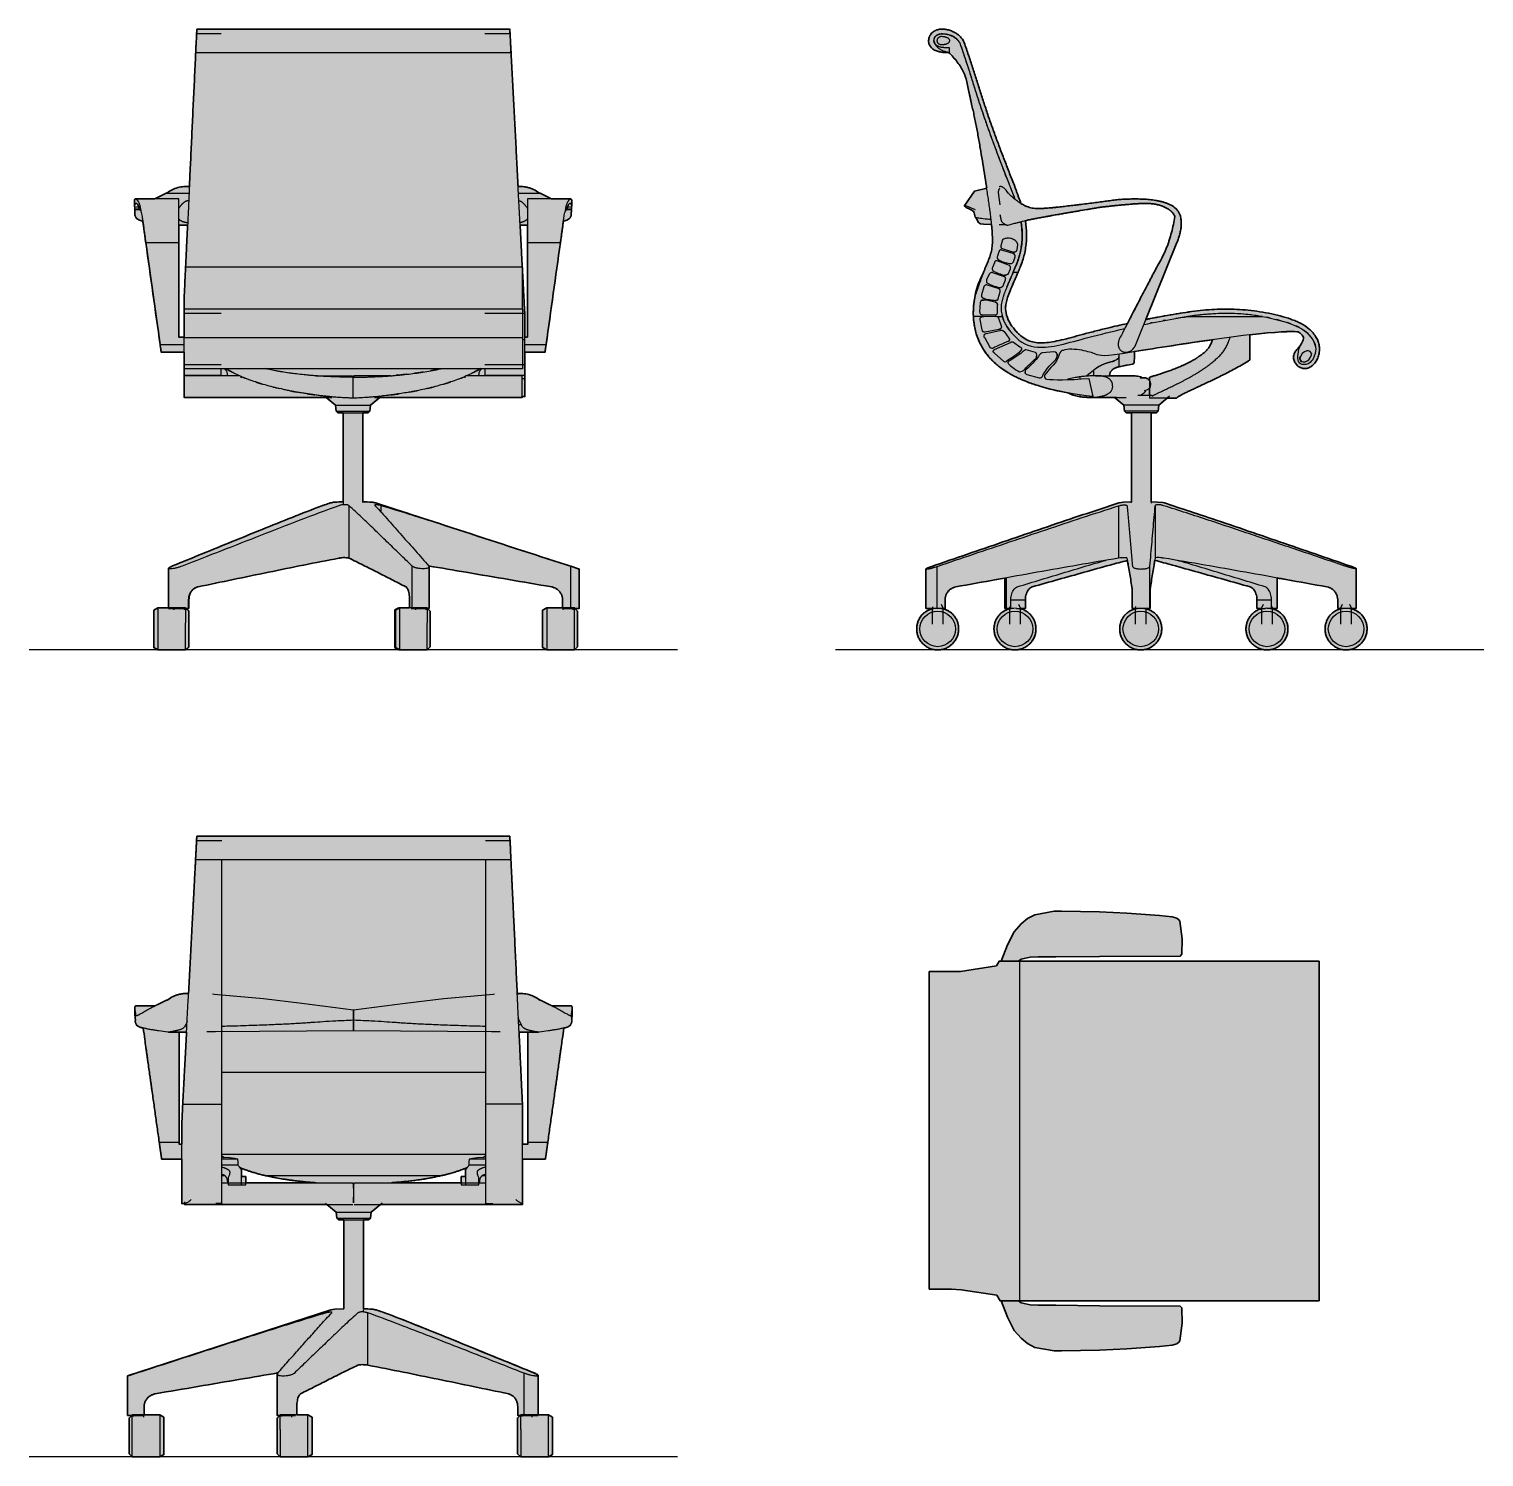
# Model space of a CAD drawing. Header units: millimetres. Extents: x 0 to 2114, y 0 to 2075.
import ezdxf

# ---------------------------------------------------------------- set-up
doc = ezdxf.new("R2010")
doc.units = ezdxf.units.MM
doc.layers.add('Blocks', color=7, linetype='Continuous')
doc.layers.add('Blocks$Fill', color=7, linetype='Continuous', true_color=0xffffff)
for name, color, linetype, lineweight, true_color in [('Blocks$Inner', 7, 'Continuous', 25, 0x007f00), ('Blocks$Outline', 7, 'Continuous', 35, 0xff3f3f), ('Groud', 7, 'Continuous', 25, 0x243775)]:
    doc.layers.add(name, color=color, linetype=linetype, lineweight=lineweight, true_color=true_color)

# ---------------------------------------------------------------- blocks, each defined once
blk = doc.blocks.new('Setu Side Chair Front')
at = {"layer": 'Blocks$Fill'}
h = blk.add_hatch(color=256, dxfattribs=at)
h.paths.add_polyline_path([(187, 61), (181.1, 57.6), (181.1, 3.4), (187, 0), (227.2, 0), (231.9, 4.7), (231.9, 56.3), (227.9, 60.3), (231.8, 60.3), (231.8, 73), (231.8, 73.6), (231.9, 74.2), (231.9, 74.7), (232, 75.3), (232, 75.8), (232.1, 76.4), (232.2, 76.9), (232.4, 77.4), (232.5, 78), (232.6, 78.5), (232.8, 79), (232.9, 79.6), (233.1, 80.1), (233.3, 80.6), (233.5, 81.1), (233.7, 81.6), (234, 82.1), (234.2, 82.6), (234.4, 83), (234.7, 83.5), (235, 84), (235.3, 84.4), (235.5, 84.8), (235.8, 85.3), (236.2, 85.7), (236.5, 86.1), (236.8, 86.5), (237.1, 86.9), (237.5, 87.2), (237.8, 87.6), (238.2, 87.9), (238.6, 88.3), (239, 88.6), (239.4, 88.9), (239.7, 89.2), (240.2, 89.5), (240.6, 89.7), (241, 90), (241.4, 90.2), (241.8, 90.4), (242.2, 90.7), (242.7, 90.8), (243.1, 91), (243.6, 91.2), (244, 91.3), (244.4, 91.5), (244.9, 91.6), (245.4, 91.7), (450.3, 133.3), (451.2, 133.5), (452.2, 133.6), (453.2, 133.8), (454.3, 133.9), (455.4, 134), (456.5, 134), (457.6, 134.1), (458.6, 134.1), (459.7, 134.1), (460.6, 134), (461.6, 134), (462.4, 133.9), (462.8, 133.8), (463.2, 133.8), (463.5, 133.7), (463.8, 133.7), (464.1, 133.6), (464.3, 133.6), (464.4, 133.5), (464.5, 133.5), (464.6, 133.4), (464.8, 133.4), (464.9, 133.4), (485.5, 123.2), (547.5, 91.7), (547.5, 91.6), (547.6, 91.6), (547.7, 91.5), (547.8, 91.5), (547.9, 91.4), (548, 91.3), (548.1, 91.3), (548.2, 91.2), (548.3, 91.1), (548.4, 91), (548.5, 90.9), (548.5, 90.8), (548.6, 90.7), (548.7, 90.7), (548.8, 90.6), (548.9, 90.4), (549, 90.3), (549.1, 90.2), (549.2, 90), (549.4, 89.7), (549.6, 89.5), (549.7, 89.2), (549.9, 88.9), (550, 88.6), (550.2, 88.3), (550.3, 87.9), (550.5, 87.6), (550.6, 87.2), (550.8, 86.9), (550.9, 86.5), (551, 86.1), (551.3, 85.3), (551.5, 84.4), (551.8, 83.5), (552, 82.6), (552.2, 81.6), (552.3, 80.6), (552.5, 79.6), (552.6, 78.5), (552.7, 77.4), (552.8, 76.4), (552.9, 75.3), (552.9, 74.2), (552.9, 73), (552.9, 61), (538.2, 61), (532.2, 57.6), (532.2, 3.4), (538.2, 0), (578.3, 0), (583, 4.7), (583, 56.3), (579, 60.3), (581.3, 60.3), (581.3, 120.7), (581.3, 120.7), (581.3, 120.7), (581.3, 120.8), (581.3, 120.8), (581.3, 120.8), (581.3, 120.9), (581.3, 120.9), (581.2, 120.9), (581.2, 121), (581.2, 121), (581.2, 121), (581.2, 121.1), (581.2, 121.1), (581.2, 121.2), (581.2, 121.2), (581.1, 121.2), (581.1, 121.3), (581.1, 121.3), (581.1, 121.3), (581.1, 121.4), (581.1, 121.4), (581, 121.4), (581, 121.5), (581, 121.5), (580.9, 121.6), (580.9, 121.7), (580.8, 121.7), (580.8, 121.8), (580.5, 122.1), (759.4, 91.6), (760, 91.5), (760.5, 91.3), (761.1, 91.2), (761.6, 91), (762.1, 90.8), (762.6, 90.7), (763.2, 90.4), (763.7, 90.2), (764.2, 90), (764.7, 89.7), (765.2, 89.5), (765.7, 89.2), (766.1, 88.9), (766.6, 88.6), (767.1, 88.3), (767.5, 87.9), (768, 87.6), (768.4, 87.2), (768.8, 86.9), (769.2, 86.5), (769.6, 86.1), (770, 85.7), (770.4, 85.3), (770.7, 84.8), (771.1, 84.4), (771.4, 84), (771.8, 83.5), (772.1, 83), (772.4, 82.6), (772.7, 82.1), (772.9, 81.6), (773.2, 81.1), (773.4, 80.6), (773.7, 80.1), (773.9, 79.6), (774.1, 79), (774.3, 78.5), (774.4, 78), (774.6, 77.4), (774.7, 76.9), (774.9, 76.4), (775, 75.8), (775.1, 75.3), (775.1, 74.7), (775.2, 74.2), (775.2, 73.6), (775.3, 73), (775.3, 61), (752.2, 61), (746.2, 57.6), (746.2, 3.4), (752.2, 0), (792.4, 0), (797.1, 4.7), (797.1, 56.3), (793.1, 60.3), (799.3, 60.3), (799.3, 117.5), (503.9, 213.5), (497.7, 214.8), (484.9, 215.1), (484.9, 344.3), (492.7, 344.3), (495.1, 346.8), (496.2, 355.6), (509.7, 366.9), (716.5, 366.9), (716.5, 367), (716.5, 368), (720.4, 368), (720.4, 394.3), (720.4, 414.6), (720.4, 414.6), (720.4, 432.5), (749.7, 432.5), (749.7, 432.5), (749.7, 432.5), (749.7, 432.5), (749.7, 432.5), (749.7, 432.5), (751.3, 443.8), (772.1, 591.8), (772.9, 598.1), (776.5, 623.2), (778.2, 623.7), (779.8, 624.2), (780.5, 624.4), (781.2, 624.6), (781.9, 624.9), (782.5, 625.1), (782.8, 625.3), (783.1, 625.4), (783.4, 625.6), (783.7, 625.8), (784, 625.9), (784.2, 626.1), (784.5, 626.2), (784.7, 626.4), (784.8, 626.5), (784.9, 626.6), (785, 626.6), (785.1, 626.7), (785.2, 626.8), (785.3, 626.9), (785.4, 627), (785.5, 627), (785.5, 627.1), (785.6, 627.2), (785.7, 627.3), (785.8, 627.4), (785.8, 627.4), (785.9, 627.5), (786, 627.7), (786.1, 627.9), (786.2, 628), (786.3, 628.2), (786.4, 628.4), (786.5, 628.5), (786.6, 628.7), (786.8, 629), (787.5, 630.5), (787.5, 630.6), (787.5, 630.7), (787.6, 630.8), (787.6, 630.8), (787.6, 630.9), (787.7, 631), (787.7, 631.1), (787.7, 631.2), (787.7, 631.2), (787.8, 631.3), (787.8, 631.4), (787.8, 631.5), (787.8, 631.6), (787.8, 631.8), (787.9, 632), (787.9, 632.1), (787.9, 632.3), (787.9, 632.4), (787.9, 632.6), (787.9, 632.9), (787.8, 634.4), (787.8, 634.6), (787.8, 634.8), (787.8, 634.9), (787.8, 635.1), (787.8, 635.4), (788.1, 637.7), (788.3, 639.9), (780.9, 639.9), (781, 640.1), (781.2, 640.2), (781.3, 640.3), (781.5, 640.4), (781.9, 642.1), (782.3, 643.5), (782.6, 644.2), (782.8, 644.7), (783, 645.3), (783.2, 645.8), (783.4, 646.2), (783.5, 646.4), (783.6, 646.6), (783.7, 646.8), (783.8, 647), (783.9, 647.1), (784, 647.3), (784.1, 647.4), (784.2, 647.6), (784.2, 647.7), (784.3, 647.8), (784.4, 647.9), (784.5, 648), (784.5, 648), (784.6, 648.1), (784.6, 648.1), (784.7, 648.2), (784.7, 648.2), (784.7, 648.3), (784.8, 648.3), (784.8, 648.3), (784.9, 648.4), (784.9, 648.4), (785, 648.4), (785, 648.5), (785.1, 648.5), (785.1, 648.5), (785.1, 648.5), (785.2, 648.6), (785.2, 648.6), (785.3, 648.6), (785.3, 648.6), (785.4, 648.6), (785.4, 648.7), (785.4, 648.7), (785.5, 648.7), (785.5, 648.7), (785.6, 648.7), (785.6, 648.7), (785.7, 648.7), (785.7, 648.7), (785.7, 648.7), (785.8, 648.7), (785.8, 648.7), (785.9, 648.7), (785.9, 648.7), (785.9, 648.7), (786, 648.7), (786, 648.7), (786.1, 648.7), (786.1, 648.7), (786.1, 648.7), (786.2, 648.7), (786.2, 648.7), (786.2, 648.7), (786.3, 648.7), (786.3, 648.7), (786.4, 648.7), (786.4, 648.7), (786.4, 648.6), (786.5, 648.6), (786.5, 648.6), (786.5, 648.6), (786.6, 648.6), (786.6, 648.6), (786.6, 648.6), (786.7, 648.5), (786.7, 648.5), (786.7, 648.5), (786.8, 648.5), (786.8, 648.5), (786.8, 648.4), (786.9, 648.4), (786.9, 648.4), (786.9, 648.4), (787, 648.3), (787, 648.3), (787, 648.3), (787.1, 648.2), (787.1, 648.2), (787.2, 648.1), (787.3, 648.1), (787.3, 648), (787.4, 648), (787.4, 647.9), (787.5, 647.8), (787.5, 647.8), (787.5, 647.7), (787.6, 647.6), (787.7, 647.5), (787.8, 647.3), (787.9, 647.2), (787.9, 647.1), (788, 647), (788.1, 646.8), (788.1, 646.7), (788.2, 646.5), (788.2, 646.4), (788.3, 646.2), (788.3, 646.1), (788.4, 645.9), (788.4, 645.7), (788.4, 645.6), (788.5, 645.4), (788.5, 645.2), (788.5, 645), (788.5, 644.9), (788.6, 644.7), (788.6, 651.7), (788.6, 652.2), (788.5, 652.7), (788.5, 653), (788.5, 653.3), (788.5, 653.6), (788.5, 653.7), (788.4, 653.8), (788.4, 653.9), (788.4, 654), (788.4, 654.1), (788.3, 654.2), (788.3, 654.3), (788.3, 654.4), (788.3, 654.5), (788.2, 654.6), (788.2, 654.6), (788.2, 654.7), (788.2, 654.7), (788.2, 654.7), (788.1, 654.8), (788.1, 654.8), (788.1, 654.8), (788.1, 654.9), (788.1, 654.9), (788, 654.9), (788, 654.9), (788, 654.9), (788, 655), (788, 655), (788, 655), (788, 655), (788, 655), (787.9, 655), (787.9, 655), (787.9, 655), (787.9, 655.1), (787.9, 655.1), (787.9, 655.1), (787.9, 655.1), (787.9, 655.1), (787.8, 655.1), (787.8, 655.1), (787.8, 655.1), (787.8, 655.1), (787.8, 655.1), (787.8, 655.2), (787.8, 655.2), (787.7, 655.2), (787.7, 655.2), (787.7, 655.2), (787.7, 655.2), (787.7, 655.2), (787.7, 655.2), (787.6, 655.2), (787.6, 655.2), (787.6, 655.2), (787.6, 655.2), (787.5, 655.3), (787.5, 655.3), (787.5, 655.3), (787.4, 655.3), (787.4, 655.3), (787.4, 655.3), (787.3, 655.3), (787.3, 655.3), (787.3, 655.3), (787.2, 655.3), (787.2, 655.3), (787.2, 655.3), (787, 655.3), (759.4, 655.3), (749.4, 660.3), (745.5, 662.2), (741.5, 663.9), (740.4, 664.6), (739.4, 665.4), (738.4, 666), (737.3, 666.7), (736.3, 667.3), (735.2, 667.9), (734.1, 668.5), (733, 669), (731.9, 669.5), (730.8, 670), (729.6, 670.4), (728.5, 670.8), (727.3, 671.2), (726.1, 671.6), (724.9, 671.9), (723.7, 672.2), (722.2, 672.5), (720.7, 672.8), (719.9, 672.9), (719.2, 673), (718.4, 673.1), (717.6, 673.2), (716.9, 673.2), (716.1, 673.3), (715.3, 673.3), (714.5, 673.3), (710.5, 673.3), (698.5, 902.1), (698.5, 902.1), (243.7, 902.1), (243.7, 902.1), (232.9, 673.3), (227.2, 673.3), (227, 673.3), (225.9, 673.3), (224.7, 673.2), (223.6, 673.1), (222.5, 673), (221.4, 672.9), (220.3, 672.7), (219.2, 672.5), (218.2, 672.3), (217.1, 672), (216, 671.7), (214.9, 671.4), (213.9, 671.1), (212.8, 670.7), (211.8, 670.3), (210.8, 669.9), (209.8, 669.5), (208.8, 669.1), (207.8, 668.6), (206.8, 668.1), (205.8, 667.6), (204.8, 667), (203.9, 666.4), (202.9, 665.8), (202, 665.2), (201.1, 664.6), (200.2, 663.9), (196.2, 662.2), (192.2, 660.3), (182.2, 655.3), (154.5, 655.3), (154.4, 655.3), (154.4, 655.3), (154.4, 655.3), (154.3, 655.3), (154.3, 655.3), (154.3, 655.3), (154.2, 655.3), (154.2, 655.3), (154.2, 655.3), (154.1, 655.3), (154.1, 655.3), (154.1, 655.2), (154.1, 655.2), (154, 655.2), (154, 655.2), (154, 655.2), (154, 655.2), (154, 655.2), (153.9, 655.2), (153.9, 655.2), (153.9, 655.2), (153.9, 655.2), (153.9, 655.2), (153.9, 655.1), (153.8, 655.1), (153.8, 655.1), (153.8, 655.1), (153.8, 655.1), (153.8, 655.1), (153.8, 655.1), (153.8, 655.1), (153.7, 655.1), (153.7, 655.1), (153.7, 655), (153.7, 655), (153.7, 655), (153.7, 655), (153.7, 655), (153.7, 655), (153.7, 655), (153.6, 655), (153.6, 654.9), (153.6, 654.9), (153.6, 654.9), (153.6, 654.9), (153.6, 654.9), (153.5, 654.8), (153.5, 654.8), (153.5, 654.8), (153.5, 654.7), (153.5, 654.7), (153.5, 654.7), (153.4, 654.6), (153.4, 654.6), (153.4, 654.5), (153.4, 654.4), (153.3, 654.3), (153.3, 654.2), (153.3, 654.1), (153.3, 654), (153.2, 653.9), (153.2, 653.8), (153.2, 653.7), (153.2, 653.6), (153.1, 653.3), (153.1, 653), (153.1, 652.7), (153.1, 652.2), (153.1, 651.7), (153.1, 644.7), (153.1, 644.9), (153.1, 645), (153.1, 645.2), (153.2, 645.4), (153.2, 645.6), (153.2, 645.7), (153.3, 645.9), (153.3, 646.1), (153.4, 646.2), (153.4, 646.4), (153.5, 646.5), (153.5, 646.7), (153.6, 646.8), (153.6, 647), (153.7, 647.1), (153.8, 647.2), (153.8, 647.3), (153.9, 647.5), (154, 647.6), (154.1, 647.7), (154.1, 647.8), (154.2, 647.8), (154.2, 647.9), (154.3, 648), (154.3, 648), (154.4, 648.1), (154.4, 648.1), (154.5, 648.2), (154.6, 648.2), (154.6, 648.3), (154.6, 648.3), (154.7, 648.3), (154.7, 648.4), (154.7, 648.4), (154.8, 648.4), (154.8, 648.4), (154.8, 648.5), (154.9, 648.5), (154.9, 648.5), (154.9, 648.5), (155, 648.5), (155, 648.6), (155, 648.6), (155.1, 648.6), (155.1, 648.6), (155.1, 648.6), (155.2, 648.6), (155.2, 648.6), (155.2, 648.7), (155.3, 648.7), (155.3, 648.7), (155.4, 648.7), (155.4, 648.7), (155.4, 648.7), (155.5, 648.7), (155.5, 648.7), (155.6, 648.7), (155.6, 648.7), (155.6, 648.7), (155.7, 648.7), (155.7, 648.7), (155.7, 648.7), (155.8, 648.7), (155.8, 648.7), (155.9, 648.7), (155.9, 648.7), (155.9, 648.7), (156, 648.7), (156, 648.7), (156.1, 648.7), (156.1, 648.7), (156.2, 648.7), (156.2, 648.7), (156.2, 648.7), (156.3, 648.6), (156.3, 648.6), (156.4, 648.6), (156.4, 648.6), (156.5, 648.6), (156.5, 648.5), (156.5, 648.5), (156.6, 648.5), (156.6, 648.5), (156.7, 648.4), (156.7, 648.4), (156.8, 648.4), (156.8, 648.3), (156.8, 648.3), (156.9, 648.3), (156.9, 648.2), (157, 648.2), (157, 648.1), (157.1, 648.1), (157.1, 648), (157.2, 648), (157.2, 647.9), (157.3, 647.8), (157.4, 647.7), (157.5, 647.6), (157.6, 647.4), (157.7, 647.3), (157.8, 647.1), (157.9, 647), (158, 646.8), (158.1, 646.6), (158.2, 646.4), (158.3, 646.2), (158.5, 645.8), (158.7, 645.3), (158.9, 644.7), (159.1, 644.2), (159.3, 643.5), (159.7, 642.1), (160.2, 640.4), (160.3, 640.3), (160.5, 640.2), (160.6, 640.1), (160.8, 639.9), (153.3, 639.9), (153.7, 636), (153.8, 635.4), (153.8, 635.1), (153.8, 634.9), (153.8, 634.8), (153.8, 634.6), (153.8, 634.4), (153.8, 632.9), (153.7, 632.6), (153.8, 632.4), (153.8, 632.3), (153.8, 632.1), (153.8, 632), (153.8, 631.8), (153.8, 631.6), (153.9, 631.5), (153.9, 631.4), (153.9, 631.3), (153.9, 631.2), (153.9, 631.2), (154, 631.1), (154, 631), (154, 630.9), (154, 630.8), (154.1, 630.8), (154.1, 630.7), (154.1, 630.6), (154.2, 630.5), (154.9, 629), (155, 628.7), (155.1, 628.5), (155.2, 628.4), (155.3, 628.2), (155.4, 628), (155.5, 627.9), (155.6, 627.7), (155.8, 627.5), (155.8, 627.4), (155.9, 627.4), (156, 627.3), (156, 627.2), (156.1, 627.1), (156.2, 627), (156.3, 627), (156.4, 626.9), (156.4, 626.8), (156.5, 626.7), (156.6, 626.6), (156.7, 626.6), (156.8, 626.5), (156.9, 626.4), (157.2, 626.2), (157.4, 626.1), (157.6, 625.9), (157.9, 625.8), (158.2, 625.6), (158.5, 625.4), (158.8, 625.3), (159.2, 625.1), (159.8, 624.9), (160.4, 624.6), (161.1, 624.4), (161.8, 624.2), (163.4, 623.7), (165.2, 623.2), (169.6, 591.8), (190.4, 443.8), (190.9, 439.9), (192, 432.5), (192, 432.5), (192, 432.5), (192, 432.5), (192, 432.5), (192, 432.5), (225.1, 432.5), (225.1, 408.8), (225.1, 408.7), (225.1, 398.4), (225.1, 398.4), (225.1, 398.4), (225.1, 367), (225.1, 367), (225.1, 366.9), (279.5, 366.9), (431.8, 366.9), (445.3, 355.6), (446.4, 346.8), (448.8, 344.3), (456.6, 344.3), (456.6, 215.1), (443.9, 214.8), (437.7, 213.5), (429.4, 210.8), (429, 210.7), (295.1, 157.4), (207, 121.4), (205.9, 120.9), (205.4, 120.7), (204.9, 120.4), (204.7, 120.3), (204.5, 120.2), (204.3, 120.1), (204.1, 120), (203.9, 119.8), (203.7, 119.7), (203.6, 119.6), (203.4, 119.5), (203.3, 119.4), (203.3, 119.4), (203.2, 119.3), (203.1, 119.2), (203.1, 119.2), (203, 119.2), (203, 119.1), (203, 119.1), (202.9, 119), (202.9, 119), (202.9, 119), (202.9, 119), (202.9, 118.9), (202.9, 118.9), (202.8, 118.9), (202.8, 118.9), (202.8, 118.9), (202.8, 118.8), (202.8, 118.8), (202.8, 118.8), (202.8, 118.8), (202.8, 118.7), (202.7, 118.7), (202.7, 118.7), (202.7, 118.6), (202.7, 118.6), (202.6, 118.6), (202.6, 118.6), (202.6, 118.5), (202.6, 118.5), (202.6, 118.5), (202.5, 118.4), (202.5, 118.4), (202.5, 118.4), (202.5, 118.4), (202.5, 118.4), (202.5, 118.4), (202.5, 118.4), (202.5, 118.3), (202.5, 118.3), (202.5, 118.3), (202.5, 118.3), (202.5, 118.3), (202.5, 118.3), (202.5, 118.2), (202.5, 118.2), (202.5, 118.2), (202.5, 118.2), (202.5, 118.2), (202.5, 118.2), (202.5, 118.2), (202.5, 118.2), (202.5, 118.2), (202.5, 118.2), (202.5, 118.2), (202.5, 118.2), (202.5, 118.2), (202.5, 61)], flags=0)
h.paths.add_polyline_path([(713.5, 617.3), (724.2, 617.3), (724.2, 454.5), (720.4, 454.5), (720.4, 484.4), (720.2, 488.4), (720.2, 488.5), (717, 549.1)], flags=0)
h.paths.add_polyline_path([(217.4, 591.8), (217.4, 617.3), (230.3, 617.3), (225.1, 507.3), (225.1, 500.1), (225.1, 495.2), (225.1, 454.5), (217.4, 454.5)], flags=0)
at = {"layer": 'Blocks$Inner'}
for p, q in [((279.3, 895.4), (243.4, 895.4)), ((698.5, 902.1), (243.7, 902.1)), ((698.9, 895.4), (662.2, 895.4)), ((242.1, 868.1), (700.3, 868.1)), ((200.2, 663.9), (232.5, 663.9)), ((232.9, 673.3), (227.2, 673.3)), ((714.5, 673.3), (710.5, 673.3)), ((711, 663.9), (741.5, 663.9)), ((153.1, 651.7), (153.1, 643.9)), ((159, 643.3), (153.1, 643.3)), ((153.2, 640.9), (158.6, 640.9)), ((153.3, 640.9), (153.3, 639.9)), ((160.8, 639.9), (153.3, 639.9)), ((787.2, 655.3), (724.2, 655.3)), ((788.3, 639.9), (780.8, 639.9)), ((788.5, 643.3), (782.6, 643.3)), ((783, 640.9), (788.4, 640.9)), ((788.3, 639.9), (788.3, 640.9)), ((788.6, 643.9), (788.6, 651.7)), ((217.4, 617.3), (230.3, 617.3)), ((217.4, 617.3), (230.3, 617.3)), ((713.5, 617.3), (724.2, 617.3)), ((713.5, 617.3), (724.2, 617.3)), ((169.6, 591.8), (217.4, 591.8)), ((724.2, 591.8), (772.1, 591.8)), ((716.7, 556.3), (227.4, 556.3)), ((717, 495.2), (225.1, 495.2)), ((279.3, 488.9), (225.1, 488.9)), ((720.2, 488.9), (662.2, 488.9)), ((225.1, 453.8), (717, 453.8)), ((720.4, 450.5), (717, 450.5)), ((192, 432.5), (225.1, 432.5)), ((720.4, 432.5), (749.7, 432.5)), ((225.1, 414.6), (279.3, 414.6)), ((225.1, 408.7), (717, 408.7)), ((662.2, 414.6), (720.4, 414.6)), ((308.2, 395.5), (308.2, 397.5)), ((470.8, 365.9), (470.8, 396.3)), ((633.4, 397.5), (633.4, 395.5)), ((662.2, 399), (720.4, 399)), ((662.2, 399), (662.2, 398)), ((720.4, 399), (720.4, 394.3)), ((448.8, 344.3), (453, 344.3)), ((456.6, 344.3), (456.6, 210.9)), ((484.9, 214.4), (484.9, 344.3)), ((488.5, 344.3), (492.7, 344.3)), ((464.9, 133.4), (464.9, 209.6)), ((511.5, 199.9), (511.5, 209.6)), ((202.5, 118.2), (202.5, 61)), ((202.7, 118.6), (202.7, 60.3)), ((787, 60.3), (787, 121.5)), ((232.2, 73), (232.2, 60.3)), ((552.9, 61), (552.9, 73)), ((210.4, 60.3), (210.4, 58.1)), ((225.7, 58.1), (225.7, 60.3)), ((227.2, 60.9), (227.2, 39.9)), ((561.5, 60.3), (561.5, 58.1)), ((576.8, 58.1), (576.8, 60.3)), ((578.3, 60.9), (578.3, 39.9)), ((775.6, 60.3), (775.6, 58.1)), ((790.8, 58.1), (790.8, 60.3)), ((187, 39.6), (187, 0))]:
    blk.add_line(p, q, dxfattribs=at)
for points in [[(217.4, 655.3), (154.5, 655.3)], [(169.6, 591.8), (190.4, 443.8), (225.1, 443.8)], [(225.1, 454.5), (217.4, 454.5), (217.4, 591.8)], [(720.4, 443.8), (751.3, 443.8), (772.1, 591.8)], [(724.2, 591.8), (724.2, 454.5), (720.4, 454.5)], [(225.1, 398), (225.1, 399), (279.3, 399), (279.3, 398)], [(306.1, 398.4), (279.4, 398.4), (225.1, 398.4)], [(416.5, 398.4), (422, 398.4), (428.9, 398.4), (435.9, 398.4), (437.5, 398.4), (439.1, 398.4), (440.7, 398.4), (442.3, 398.4), (443.9, 398.4), (445.5, 398.4), (447.1, 398.4), (448.7, 398.4), (450.3, 398.4), (451.9, 398.4), (453.5, 398.4), (455.1, 398.4), (456.7, 398.4), (458.3, 398.4), (459.8, 398.4), (461.4, 398.4), (463, 398.4), (464.6, 398.4), (466.2, 398.4), (467.8, 398.4), (469.4, 398.4), (469.8, 398.4)], [(525.4, 398.4), (519.6, 398.4), (512.7, 398.4), (505.7, 398.4), (498.6, 398.4), (497, 398.4), (495.4, 398.4), (493.8, 398.4), (492.2, 398.4), (490.6, 398.4), (489, 398.4), (487.4, 398.4), (485.8, 398.4), (484.2, 398.4), (482.6, 398.4), (481.1, 398.4), (479.5, 398.4), (477.9, 398.4), (476.3, 398.4), (474.7, 398.4), (473.1, 398.4), (471.8, 398.4)], [(716.5, 398.4), (662.2, 398.4), (635.5, 398.4)], [(716.5, 394.4), (720.4, 394.4), (720.4, 368), (716.5, 368)], [(225.1, 366.9), (279.5, 366.9), (336.6, 366.9), (391.1, 366.9), (392.7, 366.9), (399.4, 366.9), (401, 366.9), (407.9, 366.9), (409.5, 366.9), (411, 366.9), (412.6, 366.9), (419.6, 366.9), (421.2, 366.9), (422.8, 366.9), (424.4, 366.9), (426, 366.9), (427.6, 366.9), (429.2, 366.9), (430.7, 366.9), (432.3, 366.9), (433.9, 366.9), (435.5, 366.9), (439.7, 366.9)], [(429.4, 368.9), (445.3, 355.6), (496.2, 355.6), (512.1, 368.9)], [(501.8, 366.9), (506.1, 366.9), (507.7, 366.9), (509.3, 366.9), (510.9, 366.9), (512.5, 366.9), (514, 366.9), (515.6, 366.9), (517.2, 366.9), (518.8, 366.9), (520.4, 366.9), (522, 366.9), (529, 366.9), (530.6, 366.9), (532.1, 366.9), (533.7, 366.9), (540.6, 366.9), (542.2, 366.9), (548.9, 366.9), (550.5, 366.9), (605, 366.9), (662.1, 366.9), (716.5, 366.9)], [(445.3, 355.6), (446.4, 346.8), (495.1, 346.8), (496.2, 355.6)], [(446.4, 346.8), (448.8, 344.3), (492.7, 344.3), (495.1, 346.8)], [(429.4, 210.8), (437.7, 213.5), (443.9, 214.8), (456.6, 215.1)], [(775.3, 73), (775.3, 60.3), (787, 60.3), (799.3, 60.3), (799.3, 117.5), (503.9, 213.5), (497.7, 214.8), (484.9, 215.1)], [(555.1, 60.3), (556.8, 60.3), (556.8, 121.6)], [(556.8, 60.3), (581.3, 60.3), (581.3, 120.7)], [(202.8, 60.3), (222.6, 60.3), (231.8, 60.3), (231.8, 73)], [(187, 61), (181.1, 57.6), (181.1, 3.4), (187, 0), (227.2, 0), (227.2, 39.6)], [(227.2, 0), (231.9, 4.7), (231.9, 56.3), (227.2, 61), (187, 61), (187, 39.9)], [(228, 0), (232.7, 4.7), (232.7, 56.3), (228.7, 60.3)], [(537, 61), (531.1, 57.6), (531.1, 3.4), (537, 0)], [(538.2, 61), (532.2, 57.6), (532.2, 3.4), (538.2, 0)], [(578.3, 0), (583, 4.7), (583, 56.3), (578.3, 61), (538.2, 61), (538.2, 39.9)], [(752.2, 61), (746.2, 57.6), (746.2, 3.4), (752.2, 0)], [(792.4, 0), (797.1, 4.7), (797.1, 56.3), (792.4, 61), (752.2, 61), (752.2, 0), (792.4, 0), (792.4, 60.9)], [(538.2, 39.6), (538.2, 0), (578.3, 0), (578.3, 39.6)]]:
    blk.add_lwpolyline(points, dxfattribs=at)
for points, knots in [([(243.7, 902.1), (243.7, 902.1), (243.7, 902.1), (243.7, 902), (243.7, 901.7), (243.7, 901.2), (243.6, 900.4), (243.6, 899.4), (243.5, 898.2), (243.4, 896.4), (243.3, 894.2), (243.2, 891.7), (243.1, 888.9), (243, 886.5), (242.9, 884.7)], [457.1909275, 457.1909275, 457.1909275, 457.1909275, 457.2050409, 457.2191543, 457.2332678, 457.2614946, 457.2897215, 457.3179483, 457.3461751, 457.374402, 457.4308557, 457.4590825, 457.4873093, 457.543763, 457.543763, 457.543763, 457.543763]), ([(699.5, 884.7), (699.4, 886.5), (699.2, 888.9), (699.1, 891.7), (699, 894.2), (698.8, 896.4), (698.7, 898.2), (698.7, 899.4), (698.6, 900.4), (698.6, 901.2), (698.6, 901.7), (698.6, 901.9), (698.6, 902), (698.5, 902.1), (698.5, 902.1), (698.5, 902.1)], [1.9890829, 1.9890829, 1.9890829, 1.9890829, 2.0455357, 2.0737621, 2.1019885, 2.1584413, 2.1866677, 2.2148941, 2.2431205, 2.2713469, 2.2995733, 2.3136865, 2.3207431, 2.3277997, 2.3419129, 2.3419129, 2.3419129, 2.3419129]), ([(242.9, 884.7), (242.6, 878.7), (242, 866.7), (241.2, 848.6), (240.3, 830.5), (239.5, 812.3), (238.6, 794), (237.7, 775.6), (236.9, 757.6), (236.1, 739.6), (235.2, 721.7), (234.5, 706.8), (233.9, 694.5), (233.5, 685.3), (233.1, 677.6), (232.8, 671.5), (232.6, 666.9), (232.4, 662.5), (232.1, 656.6), (231.8, 649.3), (231.5, 642), (231.2, 636), (231, 631.5), (230.7, 626.9), (230.5, 620.6), (230.1, 612.6), (229.6, 603), (229.2, 593.5), (228.7, 584.1), (228.2, 571.7), (227.7, 562.4), (227.4, 556.3)], [457.543763, 457.543763, 457.543763, 457.543763, 457.599319, 457.654874, 457.71043, 457.765985, 457.821541, 457.877096, 457.932652, 457.988207, 458.043763, 458.099319, 458.127096, 458.154874, 458.182652, 458.196541, 458.21043, 458.224319, 458.238207, 458.265985, 458.293763, 458.307652, 458.321541, 458.33543, 458.349319, 458.377096, 458.404874, 458.432652, 458.46043, 458.488207, 458.543763, 458.543763, 458.543763, 458.543763]), ([(716.7, 556.3), (716.3, 562.4), (715.9, 571.7), (715.2, 584.1), (714.7, 593.5), (714.2, 603), (713.7, 612.6), (713.3, 620.6), (713, 626.9), (712.7, 631.5), (712.5, 636), (712.2, 642), (711.8, 649.3), (711.4, 656.6), (711.1, 662.5), (710.9, 666.9), (710.6, 671.5), (710.3, 677.6), (709.9, 685.3), (709.4, 694.5), (708.9, 703.7), (708.5, 712.7), (707.8, 724.7), (707.1, 739.6), (706.1, 757.6), (705.2, 775.6), (704.2, 794), (703.3, 812.3), (702.3, 830.5), (701.4, 848.6), (700.4, 866.7), (699.8, 878.7), (699.5, 884.7)], [0.989083, 0.989083, 0.989083, 0.989083, 1.044638, 1.072416, 1.100194, 1.127972, 1.15575, 1.183527, 1.197416, 1.211305, 1.225194, 1.239083, 1.266861, 1.294638, 1.308527, 1.322416, 1.336305, 1.350194, 1.377972, 1.40575, 1.433527, 1.461305, 1.489083, 1.544638, 1.600194, 1.65575, 1.711305, 1.766861, 1.822416, 1.877972, 1.933527, 1.989083, 1.989083, 1.989083, 1.989083]), ([(181.8, 655.1), (182.2, 655.3), (182.8, 655.6), (183.7, 656), (184.6, 656.5), (185.6, 657), (186.8, 657.6), (189, 658.8), (192.2, 660.3), (196.1, 662.2), (198.8, 663.4), (200.2, 663.9)], [-1.07939281, -1.07939281, -1.07939281, -1.07939281, -1.075, -1.07083333, -1.06666667, -1.0625, -1.05833333, -1.05, -1.03333333, -1.01666667, -1, -1, -1, -1]), ([(229.2, 673.2), (228.4, 673.3), (227, 673.3), (224, 673.2), (220.3, 672.8), (214.5, 671.5), (207.7, 668.8), (202.6, 665.7), (200.2, 663.9)], [0.3, 0.3, 0.3, 0.3, 0.35, 0.4, 0.5, 0.6, 0.8, 1, 1, 1, 1]), ([(741.5, 663.9), (738.8, 665.9), (734.6, 668.5), (728.5, 670.9), (724.3, 672.1), (720.7, 672.8), (718.2, 673.1), (716.1, 673.3), (714.6, 673.3), (713.1, 673.3), (712.2, 673.2), (711.9, 673.2)], [1, 1, 1, 1, 1.2222222, 1.3333333, 1.4444444, 1.5138889, 1.5833333, 1.6180556, 1.6527778, 1.6875, 1.7132283, 1.7132283, 1.7132283, 1.7132283]), ([(741.5, 663.9), (742.8, 663.4), (745.5, 662.2), (749.4, 660.3), (752.6, 658.8), (754.8, 657.6), (756.1, 657), (757, 656.5), (757.9, 656), (758.9, 655.6), (759.5, 655.3), (759.8, 655.1)], [30.4239643, 30.4239643, 30.4239643, 30.4239643, 30.44063096, 30.45729763, 30.4739643, 30.48229763, 30.4864643, 30.49063096, 30.49479763, 30.4989643, 30.5033571, 30.5033571, 30.5033571, 30.5033571]), ([(153.5, 647), (153.5, 647.2), (153.4, 647.6), (153.3, 648.3), (153.2, 648.9), (153.2, 649.8), (153.1, 650.7), (153.1, 651.5), (153.1, 652.2), (153.1, 652.8), (153.2, 653.5), (153.3, 654.1), (153.4, 654.6), (153.6, 655), (153.9, 655.2), (154.5, 655.3), (155, 655.2), (155.4, 655), (155.9, 654.8), (156.4, 654.4), (157, 653.8), (157.6, 653.2), (158.2, 652.3), (158.8, 651.2), (159.5, 649.9), (160.3, 647.7), (161.3, 644.2), (162.1, 639.9), (162.4, 637.3)], [0.4666667, 0.4666667, 0.4666667, 0.4666667, 0.4833333, 0.5, 0.5166667, 0.5333333, 0.5666667, 0.5833333, 0.6, 0.6166667, 0.6333333, 0.6666667, 0.6833333, 0.7, 0.7333333, 0.7666667, 0.7833333, 0.8, 0.8166667, 0.8333333, 0.85, 0.8666667, 0.8833333, 0.9, 0.9166667, 0.9333333, 0.9666667, 1, 1, 1, 1]), ([(153.1, 643.9), (153.1, 643.9), (153.1, 644.2), (153.1, 644.7), (153.1, 645.3), (153.2, 645.7), (153.3, 646.1), (153.4, 646.4), (153.5, 646.8), (153.8, 647.2), (154, 647.6), (154.3, 648), (154.5, 648.2), (154.7, 648.4), (155.1, 648.6), (155.6, 648.8), (156.2, 648.7), (156.9, 648.3), (157.7, 647.4), (158.7, 645.4), (159.6, 642.8), (160.2, 640.4)], [-1.9474949, -1.9474949, -1.9474949, -1.9474949, -1.9375, -1.875, -1.8125, -1.78125, -1.75, -1.71875, -1.6875, -1.625, -1.5625, -1.53125, -1.5, -1.46875, -1.4375, -1.375, -1.3125, -1.25, -1.1875, -1.125, -1, -1, -1, -1]), ([(153.3, 639.9), (153.4, 639.2), (153.5, 638.1), (153.7, 636.8), (153.7, 636), (153.8, 635.4), (153.8, 634.8), (153.8, 633.9), (153.7, 632.9), (153.8, 631.9), (153.9, 631.1), (154.1, 630.7), (154.2, 630.3), (154.4, 630), (154.6, 629.6), (155, 628.8), (155.5, 627.7), (156.8, 626.4), (159.4, 624.9), (162.8, 623.8), (165.2, 623.2)], [0, 0, 0, 0, 0.1, 0.15, 0.175, 0.2, 0.225, 0.25, 0.3, 0.35, 0.375, 0.3875, 0.4, 0.4125, 0.425, 0.45, 0.5, 0.55, 0.6, 0.681868, 0.681868, 0.681868, 0.681868]), ([(158.6, 640.9), (158.7, 640.9), (159, 640.8), (159.3, 640.8), (159.6, 640.7), (159.7, 640.7), (159.8, 640.6), (159.9, 640.6)], [6.3908578, 6.3908578, 6.3908578, 6.3908578, 6.4741911, 6.5575244, 6.6408578, 6.6825244, 6.7241911, 6.7241911, 6.7241911, 6.7241911]), ([(161.9, 638.5), (161.8, 638.6), (161.6, 638.9), (161.3, 639.3), (160.9, 639.8), (160.5, 640.2), (160.2, 640.4)], [0.75, 0.75, 0.75, 0.75, 0.8, 0.85, 0.9, 1, 1, 1, 1]), ([(160.2, 640.4), (160.6, 640.3), (161.1, 639.7), (161.7, 638.8), (161.9, 638.4)], [-1, -1, -1, -1, -0.5, -0.229105, -0.229105, -0.229105, -0.229105]), ([(160.4, 640.3), (160.4, 640.3), (160.5, 640.2), (160.6, 640.2), (160.7, 640.1), (160.8, 640), (160.8, 639.9)], [0.6666667, 0.6666667, 0.6666667, 0.6666667, 0.7083333, 0.75, 0.8333333, 1, 1, 1, 1]), ([(217.4, 591.8), (217.4, 626.8), (217.4, 652.2), (217.4, 655.2), (217.4, 655.3)], [144.2666253, 144.2666253, 144.2666253, 144.2666253, 144.42276, 144.5482955, 144.5482955, 144.5482955, 144.5482955]), ([(217.4, 641.4), (217.5, 641.5), (217.7, 641.8), (218.8, 643.2), (219.8, 644.6), (220.4, 645.4), (220.9, 646.1), (221.5, 646.8), (222.1, 647.6), (222.6, 648.2), (223, 648.7), (223.3, 648.9), (223.5, 649.1), (223.7, 649.3), (223.9, 649.6), (224.4, 650), (225.1, 650.6), (225.9, 651.2), (226.6, 651.7), (227.2, 651.9), (227.8, 652.2), (228.7, 652.5), (230, 652.9), (231.1, 653.1), (231.8, 653.1)], [0, 0, 0, 0, 0.1666667, 0.3333333, 0.4166667, 0.4583333, 0.5, 0.5416667, 0.5833333, 0.625, 0.6458333, 0.65625, 0.6666667, 0.6770833, 0.6875, 0.7083333, 0.75, 0.7916667, 0.8125, 0.8333333, 0.8541667, 0.875, 0.9166667, 0.9690958, 0.9690958, 0.9690958, 0.9690958]), ([(711.8, 652.8), (712.3, 652.7), (713, 652.5), (713.8, 652.2), (714.2, 652), (714.5, 651.9), (714.8, 651.8), (715.2, 651.5), (715.8, 651.2), (716.6, 650.5), (717.3, 649.9), (717.8, 649.4), (718.1, 649.2), (718.3, 649), (718.5, 648.8), (718.7, 648.5), (719.1, 648.1), (719.6, 647.5), (720.2, 646.8), (720.7, 646.1), (721.3, 645.4), (721.9, 644.5), (722.9, 643.2), (723.9, 641.8), (724.2, 641.5), (724.2, 641.4)], [0.0833333, 0.0833333, 0.0833333, 0.0833333, 0.125, 0.1458333, 0.15625, 0.1666667, 0.1770833, 0.1875, 0.2083333, 0.25, 0.2916667, 0.3125, 0.3229167, 0.3333333, 0.34375, 0.3541667, 0.375, 0.4166667, 0.4583333, 0.5, 0.5416667, 0.5833333, 0.6666667, 0.8333333, 1, 1, 1, 1]), ([(724.2, 655.3), (724.2, 655.2), (724.2, 652.2), (724.2, 626.8), (724.2, 591.8)], [62.9620185, 62.9620185, 62.9620185, 62.9620185, 63.087554, 63.2436887, 63.2436887, 63.2436887, 63.2436887]), ([(776.5, 623.2), (778.9, 623.8), (782.2, 624.9), (784.9, 626.4), (786.1, 627.7), (786.7, 628.8), (787, 629.6), (787.2, 630), (787.4, 630.3), (787.5, 630.7), (787.7, 631.1), (787.9, 631.9), (787.9, 632.9), (787.8, 633.9), (787.8, 634.8), (787.8, 635.4), (787.9, 636), (788, 636.8), (788.1, 638.1), (788.2, 639.2), (788.3, 639.9)], [0.318132, 0.318132, 0.318132, 0.318132, 0.4, 0.45, 0.5, 0.55, 0.575, 0.5875, 0.6, 0.6125, 0.625, 0.65, 0.7, 0.75, 0.775, 0.8, 0.825, 0.85, 0.9, 1, 1, 1, 1]), ([(779.2, 637.3), (779.6, 639.9), (780.3, 644.2), (781.3, 647.7), (782.1, 649.9), (782.8, 651.2), (783.5, 652.3), (784.1, 653.2), (784.6, 653.8), (785.2, 654.4), (785.7, 654.8), (786.2, 655), (786.6, 655.2), (787.2, 655.3), (787.7, 655.2), (788, 655), (788.2, 654.6), (788.3, 654.3), (788.4, 653.8), (788.5, 653.3), (788.5, 652.8), (788.6, 652), (788.6, 650.9), (788.5, 649.6), (788.3, 648.3), (788.2, 647.4), (788.1, 647)], [113.0800798, 113.0800798, 113.0800798, 113.0800798, 113.1134131, 113.1467465, 113.1634131, 113.1800798, 113.1967465, 113.2134131, 113.2300798, 113.2467465, 113.2634131, 113.2800798, 113.2967465, 113.3134131, 113.3467465, 113.3800798, 113.3967465, 113.4134131, 113.4300798, 113.4467465, 113.4634131, 113.4800798, 113.5134131, 113.5467465, 113.5800798, 113.6134131, 113.6134131, 113.6134131, 113.6134131]), ([(781.5, 640.4), (781.2, 640.2), (780.8, 639.8), (780.3, 639.3), (780, 638.9), (779.7, 638.5), (779.5, 638), (779.3, 637.6), (779.2, 637.4), (779.2, 637.4)], [1, 1, 1, 1, 1.1, 1.15, 1.2, 1.25, 1.3, 1.35, 1.3664496, 1.3664496, 1.3664496, 1.3664496]), ([(780.8, 639.9), (780.9, 640), (781, 640.1), (781.1, 640.2), (781.2, 640.2), (781.2, 640.3), (781.2, 640.3)], [7.5196086, 7.5196086, 7.5196086, 7.5196086, 7.6862753, 7.7696086, 7.8112753, 7.8529419, 7.8529419, 7.8529419, 7.8529419]), ([(788.6, 643.9), (788.6, 643.9), (788.6, 644.2), (788.6, 644.7), (788.5, 645.3), (788.4, 645.7), (788.3, 646.1), (788.2, 646.4), (788.1, 646.8), (787.9, 647.2), (787.6, 647.6), (787.4, 648), (787.1, 648.2), (786.9, 648.4), (786.6, 648.6), (786.1, 648.8), (785.4, 648.7), (784.7, 648.3), (784, 647.4), (782.9, 645.4), (782.1, 642.8), (781.5, 640.4)], [0.0525051, 0.0525051, 0.0525051, 0.0525051, 0.0625, 0.125, 0.1875, 0.21875, 0.25, 0.28125, 0.3125, 0.375, 0.4375, 0.46875, 0.5, 0.53125, 0.5625, 0.625, 0.6875, 0.75, 0.8125, 0.875, 1, 1, 1, 1]), ([(781.8, 640.6), (781.8, 640.6), (781.9, 640.7), (782.1, 640.7), (782.3, 640.8), (782.6, 640.8), (782.9, 640.9), (783, 640.9)], [0.6666667, 0.6666667, 0.6666667, 0.6666667, 0.7083333, 0.75, 0.8333333, 0.9166667, 1, 1, 1, 1]), ([(164.3, 629.6), (164.6, 627.5), (165, 624.4), (165.6, 620.2), (166, 617), (166.5, 613.9), (166.9, 610.7), (167.4, 607.6), (167.8, 604.5), (168.2, 601.3), (168.8, 597.1), (169.3, 593.9), (169.6, 591.8)], [2, 2, 2, 2, 2.166667, 2.25, 2.333333, 2.416667, 2.5, 2.583333, 2.666667, 2.75, 2.833333, 3, 3, 3, 3]), ([(230.4, 620.7), (230, 620.7), (229.3, 620.7), (228.6, 620.8), (228, 620.9), (227.5, 621), (226.8, 621.1), (226.1, 621.3), (225.3, 621.4), (224.9, 621.6), (224.6, 621.7), (224.4, 621.7), (224.2, 621.8), (224, 621.9), (223.5, 622), (223, 622.3), (222.4, 622.5), (222, 622.7), (221.8, 622.9), (221.5, 623), (221.2, 623.2), (220.8, 623.4), (220.4, 623.6), (219.9, 624), (219.2, 624.5), (218.6, 625), (218.1, 625.5), (217.6, 626.2), (217.4, 626.7), (217.4, 627.1)], [0.0714286, 0.0714286, 0.0714286, 0.0714286, 0.1071429, 0.125, 0.1428571, 0.1607143, 0.1785714, 0.2142857, 0.25, 0.2678571, 0.2767857, 0.2857143, 0.2946429, 0.3035714, 0.3214286, 0.3571429, 0.3928571, 0.4107143, 0.4285714, 0.4464286, 0.4642857, 0.5, 0.5357143, 0.5714286, 0.6428571, 0.7142857, 0.7857143, 0.8571429, 1, 1, 1, 1]), ([(724.2, 627.1), (724.2, 626.8), (724.1, 626.4), (723.7, 625.7), (723, 624.9), (722.1, 624.3), (721.4, 623.8), (720.9, 623.4), (720.3, 623.1), (719.9, 622.9), (719.7, 622.8), (719.5, 622.7), (719.3, 622.6), (719, 622.4), (718.5, 622.2), (717.7, 621.9), (716.8, 621.6), (716.2, 621.4), (715.7, 621.3), (715.4, 621.2), (715, 621.2), (714.6, 621.1), (714.1, 621), (713.7, 621), (713.6, 620.9)], [0, 0, 0, 0, 0.1, 0.2, 0.3, 0.4, 0.45, 0.5, 0.55, 0.575, 0.5875, 0.6, 0.6125, 0.625, 0.65, 0.7, 0.75, 0.775, 0.7875, 0.8, 0.8125, 0.825, 0.85, 0.8619748, 0.8619748, 0.8619748, 0.8619748]), ([(772.1, 591.8), (772.4, 593.9), (772.8, 597.1), (773.4, 601.3), (773.8, 604.5), (774.3, 607.6), (774.7, 610.7), (775.2, 613.9), (775.6, 617), (776, 620.2), (776.6, 624.4), (777.1, 627.5), (777.4, 629.6)], [111.08008, 111.08008, 111.08008, 111.08008, 111.246746, 111.33008, 111.413413, 111.496746, 111.58008, 111.663413, 111.746746, 111.83008, 111.913413, 112.08008, 112.08008, 112.08008, 112.08008]), ([(720.2, 488.5), (720.2, 489.7), (720, 492.3), (719.9, 495.4), (719.7, 498), (719.6, 499.9), (719.5, 501.8), (719.4, 504.4), (719.2, 507.5), (719.1, 510.7), (718.9, 513.2), (718.8, 514.7), (718.8, 515.9), (718.7, 517.1), (718.6, 519.2), (718.5, 522.1), (718.3, 525), (718.2, 527.4), (718.1, 529.2), (718, 531), (717.9, 533.5), (717.6, 537.8), (717.4, 543.3), (717.1, 547.4), (717, 549.1)], [-0.9483124, -0.9483124, -0.9483124, -0.9483124, -0.9, -0.85, -0.825, -0.8, -0.775, -0.75, -0.7, -0.65, -0.625, -0.6, -0.5875, -0.575, -0.55, -0.5, -0.45, -0.425, -0.4, -0.375, -0.35, -0.3, -0.2, -0.1304405, -0.1304405, -0.1304405, -0.1304405]), ([(717, 494.9), (717, 495.5), (717, 497.2), (717, 501.3), (717, 510.1), (717, 524.8), (717, 540.8), (717, 549.1)], [-0.1463551, -0.1463551, -0.1463551, -0.1463551, -0.1399802, -0.1272547, -0.1018038, -0.0509019, -0.0109171, -0.0109171, -0.0109171, -0.0109171]), ([(225.1, 507.3), (225.1, 504.7), (225.1, 501.1), (225.1, 497.2), (225.1, 495.5), (225.1, 494.9)], [491.22829717, 491.22829717, 491.22829717, 491.22829717, 491.25211772, 491.2648432, 491.27124193, 491.27124193, 491.27124193, 491.27124193]), ([(225.1, 453.8), (225.1, 458.7), (225.1, 466.9), (225.1, 473.6), (225.1, 477.8), (225.1, 481.5), (225.1, 485.5), (225.1, 489.3), (225.1, 492.2), (225.1, 494.2), (225.1, 495.2), (225.1, 495.3), (225.1, 495.2)], [-0.0005296, -0.0005296, -0.0005296, -0.0005296, 0.0503723, 0.1012742, 0.1267252, 0.1521761, 0.203078, 0.2539799, 0.3048818, 0.3557837, 0.4066856, 0.4575875, 0.4575875, 0.4575875, 0.4575875]), ([(717, 495.2), (717, 495.3), (717, 495.2), (717, 494.2), (717, 492.2), (717, 489.3), (717, 485.5), (717, 481.5), (717, 477.8), (717, 473.6), (717, 466.9), (717, 458.7), (717, 453.8)], [-492.3803215, -492.3803215, -492.3803215, -492.3803215, -492.3323095, -492.2814076, -492.2305057, -492.1796038, -492.1287019, -492.0778, -492.052349, -492.0268981, -491.9759962, -491.9250943, -491.9250943, -491.9250943, -491.9250943]), ([(720.4, 450.5), (720.4, 461.9), (720.4, 474.1), (720.4, 481.7), (720.4, 484.4)], [58.3271579, 58.3271579, 58.3271579, 58.3271579, 58.4608435, 58.6073592, 58.6073592, 58.6073592, 58.6073592]), ([(225.1, 408.8), (225.1, 408.7), (225.1, 408.6), (225.1, 408.9), (225.1, 409.9), (225.1, 411.9), (225.1, 415.4), (225.1, 420.8), (225.1, 426.1), (225.1, 430.9), (225.1, 435.6), (225.1, 441.6), (225.1, 448.2), (225.1, 452), (225.1, 453.8)], [-0.1323705, -0.1323705, -0.1323705, -0.1323705, -0.1295868, -0.1219641, -0.1143413, -0.1067186, -0.0914731, -0.0762276, -0.060982, -0.0533593, -0.0457365, -0.030491, -0.0152455, -0.0005296, -0.0005296, -0.0005296, -0.0005296]), ([(717, 453.8), (717, 452), (717, 448.2), (717, 441.6), (717, 435.6), (717, 430.9), (717, 426.1), (717, 420.8), (717, 415.4), (717, 411.9), (717, 409.9), (717, 408.9), (717, 408.6), (717, 408.7), (717, 408.8)], [-491.9250943, -491.9250943, -491.9250943, -491.9250943, -491.9103783, -491.8951328, -491.8798873, -491.8722646, -491.8646418, -491.8493963, -491.8341508, -491.8189053, -491.8112825, -491.8036598, -491.796037, -491.7932534, -491.7932534, -491.7932534, -491.7932534]), ([(720.4, 414.6), (720.4, 414.6), (720.4, 415), (720.4, 422), (720.4, 441.5), (720.4, 450.5)], [58.2174835, 58.2174835, 58.2174835, 58.2174835, 58.2252611, 58.2774896, 58.3271579, 58.3271579, 58.3271579, 58.3271579]), ([(190.4, 443.8), (190.6, 442.4), (190.9, 440.4), (191.2, 438.1), (191.4, 436.5), (191.6, 435.4), (191.6, 434.8), (191.7, 434.4), (191.8, 433.8), (191.9, 433.1), (192, 432.7), (192, 432.5), (192, 432.5), (192, 432.5)], [152.4778927, 152.4778927, 152.4778927, 152.4778927, 152.561236, 152.6029077, 152.6445794, 152.686251, 152.696669, 152.7070869, 152.7279227, 152.7695944, 152.8112661, 152.8390472, 152.8508223, 152.8508223, 152.8508223, 152.8508223]), ([(749.7, 432.5), (749.7, 432.5), (749.7, 432.5), (749.7, 432.6), (749.7, 432.9), (749.8, 433.4), (749.9, 433.9), (749.9, 434.4), (750, 435.1), (750.2, 436.5), (750.6, 439.4), (751, 441.9), (751.3, 443.8)], [29.2339067, 29.2339067, 29.2339067, 29.2339067, 29.2456771, 29.2734586, 29.3012401, 29.3290215, 29.356803, 29.3706937, 29.3845845, 29.4401474, 29.4957104, 29.6068363, 29.6068363, 29.6068363, 29.6068363]), ([(283.4, 408.9), (283.5, 408.8), (283.8, 408.7), (284.3, 408.3), (284.8, 407.9), (285.2, 407.5), (285.5, 407.2), (285.7, 406.9), (286, 406.4), (286.6, 405.5), (287.2, 404.1), (287.6, 402.5), (287.8, 401.1), (287.9, 400.1), (288, 399.1), (288, 398.5), (288, 398.3)], [-0.5429302, -0.5429302, -0.5429302, -0.5429302, -0.5357143, -0.5, -0.4642857, -0.4464286, -0.4285714, -0.4107143, -0.3928571, -0.3571429, -0.2857143, -0.2142857, -0.1785714, -0.1428571, -0.1071429, -0.08562, -0.08562, -0.08562, -0.08562]), ([(470.8, 365.9), (469.3, 365.9), (465.7, 366), (459, 366.3), (451.6, 366.7), (443.8, 367.3), (436.5, 368), (430, 368.7), (424.7, 369.3), (420.4, 369.8), (416, 370.4), (410.4, 371.2), (404, 372.1), (397.6, 373.1), (391.2, 374.2), (384.9, 375.3), (378.7, 376.5), (372.6, 377.8), (364.5, 379.6), (354.6, 381.9), (343.1, 385), (332, 388.4), (319.6, 392.6), (310, 396.4), (302.8, 399.7), (298.1, 401.9), (292.8, 404.7), (288.7, 407), (286.8, 408.1)], [1, 1, 1, 1, 1.0277778, 1.0555556, 1.0833333, 1.1111111, 1.1388889, 1.1666667, 1.1944444, 1.2083333, 1.2222222, 1.25, 1.2777778, 1.3055556, 1.3333333, 1.3611111, 1.3888889, 1.4166667, 1.4444444, 1.5, 1.5555556, 1.6111111, 1.6666667, 1.75, 1.7708333, 1.7916667, 1.8333333, 1.8701237, 1.8701237, 1.8701237, 1.8701237]), ([(288.3, 407.2), (289.2, 406.7), (291.7, 405.3), (294.3, 403.9), (295.9, 403.1)], [0.28595361, 0.28595361, 0.28595361, 0.28595361, 0.3, 0.32320296, 0.32320296, 0.32320296, 0.32320296]), ([(470.8, 396.3), (465.4, 396.3), (456.8, 396.4), (444.9, 396.7), (436.3, 397.1), (427.8, 397.5), (419.1, 398.1), (410.7, 398.8), (401.4, 399.6), (391.4, 400.6), (377.1, 402.4), (360.7, 404.9), (348.5, 407.4), (343.1, 408.7)], [31.3658713, 31.3658713, 31.3658713, 31.3658713, 31.4340532, 31.4681441, 31.502235, 31.5363259, 31.5704168, 31.6045077, 31.6385986, 31.6840532, 31.7295077, 31.8204168, 31.8966417, 31.8966417, 31.8966417, 31.8966417]), ([(368.2, 403.8), (366.6, 404.1), (362.5, 404.8), (358.4, 405.5), (356, 406)], [0.42790085, 0.42790085, 0.42790085, 0.42790085, 0.45, 0.48309656, 0.48309656, 0.48309656, 0.48309656]), ([(390.4, 400.8), (388.9, 401), (384.6, 401.5), (380.3, 402), (377.5, 402.4)], [0.33093157, 0.33093157, 0.33093157, 0.33093157, 0.35, 0.38663026, 0.38663026, 0.38663026, 0.38663026]), ([(655.9, 408.7), (653.7, 407.4), (648.5, 404.4), (640, 400.2), (630.4, 395.9), (620.2, 392), (609.6, 388.4), (598.5, 385), (587, 381.9), (575.2, 379.1), (565, 376.9), (556.7, 375.3), (549.3, 374), (540.8, 372.6), (532.8, 371.4), (527, 370.6), (523.6, 370.1), (518.7, 369.5), (511.7, 368.7), (503.4, 367.9), (495.8, 367.2), (488.1, 366.6), (478.9, 366.1), (473, 365.9), (470.8, 365.9)], [0.1229763, 0.1229763, 0.1229763, 0.1229763, 0.1666667, 0.2222222, 0.2777778, 0.3333333, 0.3888889, 0.4444444, 0.5, 0.5555556, 0.6111111, 0.6388889, 0.6666667, 0.7083333, 0.75, 0.7708333, 0.78125, 0.7916667, 0.8333333, 0.875, 0.8958333, 0.9166667, 0.9583333, 1, 1, 1, 1]), ([(470.8, 396.3), (474.7, 396.3), (481, 396.3), (489.6, 396.5), (496.1, 396.7), (502.5, 397), (508.8, 397.3), (515, 397.6), (521.2, 398), (527.5, 398.5), (533.6, 399), (539.7, 399.6), (547.8, 400.4), (557.7, 401.5), (573.3, 403.7), (586.8, 406.1), (596.1, 408.1), (598.2, 408.6)], [1, 1, 1, 1, 1.05, 1.075, 1.1, 1.125, 1.15, 1.175, 1.2, 1.225, 1.25, 1.275, 1.3, 1.35, 1.4, 1.5, 1.5295329, 1.5295329, 1.5295329, 1.5295329]), ([(573.3, 403.8), (572.5, 403.7), (569.6, 403.2), (564.9, 402.5), (561, 402), (559.2, 401.8)], [0.57254088, 0.57254088, 0.57254088, 0.57254088, 0.58333333, 0.61111111, 0.63485184, 0.63485184, 0.63485184, 0.63485184]), ([(596.6, 408.2), (594.1, 407.7), (589.8, 406.8), (585.3, 405.9), (583.3, 405.5)], [0.46577655, 0.46577655, 0.46577655, 0.46577655, 0.5, 0.52718322, 0.52718322, 0.52718322, 0.52718322]), ([(645.7, 403.1), (647.3, 403.9), (649.9, 405.3), (652.4, 406.7), (653.3, 407.2)], [0.67679704, 0.67679704, 0.67679704, 0.67679704, 0.7, 0.71404639, 0.71404639, 0.71404639, 0.71404639]), ([(653.6, 398.4), (653.6, 398.6), (653.6, 399.1), (653.7, 400.1), (653.8, 401.1), (654, 402.5), (654.4, 404.1), (655, 405.5), (655.6, 406.4), (655.9, 406.9), (656.2, 407.2), (656.4, 407.5), (656.8, 407.9), (657.3, 408.3), (657.8, 408.7), (658.1, 408.8), (658.2, 408.9)], [-0.9131512, -0.9131512, -0.9131512, -0.9131512, -0.8928571, -0.8571429, -0.8214286, -0.7857143, -0.7142857, -0.6428571, -0.6071429, -0.5892857, -0.5714286, -0.5535714, -0.5357143, -0.5, -0.4642857, -0.4556218, -0.4556218, -0.4556218, -0.4556218]), ([(225.1, 398.4), (225.1, 398.4), (225.1, 398.4), (225.1, 398.3), (225.1, 398.2), (225.1, 398.1), (225.1, 398), (225.1, 397.9), (225.1, 397.8), (225.1, 397.7), (225.1, 397.6), (225.1, 397.3), (225.1, 397), (225.1, 396.5), (225.1, 396.1), (225.1, 395.8), (225.1, 395.6), (225.1, 395.3), (225.1, 395), (225.1, 394.3), (225.1, 393.3), (225.1, 392.1), (225.1, 391.1), (225.1, 390.3), (225.1, 389.5), (225.1, 388.3), (225.1, 386.1), (225.1, 384), (225.1, 382.5)], [0, 0, 0, 0, 0.0178571, 0.0357143, 0.0714286, 0.1071429, 0.125, 0.1339286, 0.1428571, 0.1517857, 0.1607143, 0.1785714, 0.2142857, 0.25, 0.2678571, 0.2767857, 0.2857143, 0.2946429, 0.3035714, 0.3214286, 0.3571429, 0.3928571, 0.4107143, 0.4285714, 0.4464286, 0.4642857, 0.5, 0.5714286, 0.5714286, 0.5714286, 0.5714286]), ([(225.1, 382.5), (225.1, 381.5), (225.1, 379.5), (225.1, 377.3), (225.1, 376.1), (225.1, 375.5), (225.1, 375.1), (225.1, 374.2), (225.1, 372.9), (225.1, 371.8), (225.1, 371.2), (225.1, 371), (225.1, 370.7), (225.1, 370.1), (225.1, 369.5), (225.1, 369), (225.1, 368.7), (225.1, 368.4), (225.1, 368.2), (225.1, 367.9), (225.1, 367.6), (225.1, 367.3), (225.1, 367), (225.1, 367), (225.1, 366.9)], [0.5714286, 0.5714286, 0.5714286, 0.5714286, 0.625, 0.6785714, 0.7053571, 0.7120536, 0.71875, 0.7321429, 0.7857143, 0.8392857, 0.8526786, 0.859375, 0.8660714, 0.8928571, 0.9464286, 0.9732143, 1, 1.0178571, 1.0357143, 1.0714286, 1.1071429, 1.1428571, 1.2142857, 1.2857143, 1.2857143, 1.2857143, 1.2857143]), ([(308, 397.4), (309.4, 396.8), (312.3, 395.5), (315.3, 394.4), (316.7, 393.8)], [0.37980077, 0.37980077, 0.37980077, 0.37980077, 0.4, 0.41925243, 0.41925243, 0.41925243, 0.41925243]), ([(329.6, 389.2), (331.5, 388.6), (334.7, 387.6), (338, 386.6), (339.2, 386.2)], [0.475, 0.475, 0.475, 0.475, 0.5, 0.51547799, 0.51547799, 0.51547799, 0.51547799]), ([(354.7, 381.9), (356.5, 381.5), (359.4, 380.8), (362.3, 380.1), (363.3, 379.9)], [0.57823333, 0.57823333, 0.57823333, 0.57823333, 0.6, 0.6120497, 0.6120497, 0.6120497, 0.6120497]), ([(413.9, 398.5), (412.4, 398.6), (409, 398.9), (404.3, 399.3), (401.2, 399.6), (400, 399.8)], [0.23170022, 0.23170022, 0.23170022, 0.23170022, 0.25, 0.275, 0.29015909, 0.29015909, 0.29015909, 0.29015909]), ([(523.4, 398.2), (523, 398.2), (519.2, 397.9), (512.1, 397.4), (504.2, 397), (499.5, 396.9), (498.4, 396.8)], [0.7863471, 0.7863471, 0.7863471, 0.7863471, 0.7916667, 0.8333333, 0.875, 0.8888889, 0.8888889, 0.8888889, 0.8888889]), ([(548.8, 400.5), (546.6, 400.3), (541.5, 399.7), (536.4, 399.3), (533.6, 399)], [0.67945151, 0.67945151, 0.67945151, 0.67945151, 0.70833333, 0.74413001, 0.74413001, 0.74413001, 0.74413001]), ([(578.3, 379.9), (579.3, 380.1), (582.8, 380.9), (586.3, 381.8), (588.7, 382.4)], [0.3879503, 0.3879503, 0.3879503, 0.3879503, 0.4, 0.42888665, 0.42888665, 0.42888665, 0.42888665]), ([(602.4, 386.2), (603.6, 386.6), (606.9, 387.6), (610.1, 388.6), (612.1, 389.2)], [0.48452201, 0.48452201, 0.48452201, 0.48452201, 0.5, 0.5251453, 0.5251453, 0.5251453, 0.5251453]), ([(624.9, 393.8), (626.3, 394.4), (629.3, 395.5), (632.2, 396.8), (633.7, 397.4)], [0.58074757, 0.58074757, 0.58074757, 0.58074757, 0.6, 0.62019923, 0.62019923, 0.62019923, 0.62019923]), ([(716.5, 382.5), (716.5, 384), (716.5, 386.1), (716.5, 388.3), (716.5, 389.5), (716.5, 390.3), (716.5, 391.1), (716.5, 392.1), (716.5, 393.3), (716.5, 394.3), (716.5, 395), (716.5, 395.3), (716.5, 395.6), (716.5, 395.8), (716.5, 396.1), (716.5, 396.5), (716.5, 397), (716.5, 397.3), (716.5, 397.6), (716.5, 397.7), (716.5, 397.8), (716.5, 397.9), (716.5, 398), (716.5, 398.1), (716.5, 398.2), (716.5, 398.3), (716.5, 398.4), (716.5, 398.4), (716.5, 398.4)], [0.7142857, 0.7142857, 0.7142857, 0.7142857, 0.7857143, 0.8214286, 0.8392857, 0.8571429, 0.875, 0.8928571, 0.9285714, 0.9642857, 0.9821429, 0.9910714, 1, 1.0089286, 1.0178571, 1.0357143, 1.0714286, 1.1071429, 1.125, 1.1339286, 1.1428571, 1.1517857, 1.1607143, 1.1785714, 1.2142857, 1.25, 1.2678571, 1.2857143, 1.2857143, 1.2857143, 1.2857143]), ([(716.5, 366.9), (716.5, 367), (716.5, 367), (716.5, 367.3), (716.5, 367.6), (716.5, 367.9), (716.5, 368.2), (716.5, 368.4), (716.5, 368.6), (716.5, 368.9), (716.5, 369.2), (716.5, 369.6), (716.5, 370.1), (716.5, 370.6), (716.5, 370.8), (716.5, 371), (716.5, 371.2), (716.5, 371.5), (716.5, 372.1), (716.5, 372.9), (716.5, 373.9), (716.5, 374.6), (716.5, 375.1), (716.5, 375.4), (716.5, 375.8), (716.5, 376.3), (716.5, 377.2), (716.5, 378.6), (716.5, 380.5), (716.5, 381.8), (716.5, 382.5)], [0, 0, 0, 0, 0.0714286, 0.1428571, 0.1785714, 0.2142857, 0.25, 0.2678571, 0.2857143, 0.3035714, 0.3214286, 0.3571429, 0.3928571, 0.4107143, 0.4196429, 0.4285714, 0.4375, 0.4464286, 0.4642857, 0.5, 0.5357143, 0.5535714, 0.5625, 0.5714286, 0.5803571, 0.5892857, 0.6071429, 0.6428571, 0.6785714, 0.7142857, 0.7142857, 0.7142857, 0.7142857]), ([(378.7, 376.5), (379, 376.5), (381.5, 376), (384.9, 375.3), (387.9, 374.8), (388.7, 374.6)], [0.67141174, 0.67141174, 0.67141174, 0.67141174, 0.675, 0.7, 0.70887936, 0.70887936, 0.70887936, 0.70887936]), ([(404, 372.1), (404.9, 372), (406.9, 371.7), (410.2, 371.2), (413.1, 370.8), (414.8, 370.6), (415.3, 370.5)], [0.7651279, 0.7651279, 0.7651279, 0.7651279, 0.775, 0.7875, 0.8, 0.80573097, 0.80573097, 0.80573097, 0.80573097]), ([(526.3, 370.5), (526.8, 370.6), (528.5, 370.8), (531.4, 371.2), (534.5, 371.6), (536.3, 371.9), (537, 372)], [0.19426903, 0.19426903, 0.19426903, 0.19426903, 0.2, 0.2125, 0.225, 0.23254971, 0.23254971, 0.23254971, 0.23254971]), ([(552.9, 374.6), (553.7, 374.8), (556.7, 375.3), (560.3, 376), (563.1, 376.6), (563.7, 376.7)], [0.29112064, 0.29112064, 0.29112064, 0.29112064, 0.3, 0.325, 0.33152004, 0.33152004, 0.33152004, 0.33152004]), ([(450.3, 133.3), (450.9, 133.5), (452.2, 133.7), (455, 134), (458.7, 134.2), (462.6, 133.9), (464.3, 133.6), (464.9, 133.4)], [43.712743, 43.712743, 43.712743, 43.712743, 43.837743, 43.962743, 44.212743, 44.462743, 44.712743, 44.712743, 44.712743, 44.712743]), ([(463.5, 133.6), (463.1, 133.7), (461.7, 133.9), (459.7, 134), (458.3, 134)], [0.125, 0.125, 0.125, 0.125, 0.25, 0.5, 0.5, 0.5, 0.5]), ([(526.8, 102.3), (519.9, 105.8), (506, 112.8), (485.3, 123.3), (471.4, 130), (464.4, 133.3)], [0.2509096, 0.2509096, 0.2509096, 0.2509096, 0.5, 0.75, 1, 1, 1, 1]), ([(207, 121.1), (206, 120.7), (204.7, 120.1), (203.4, 119.3), (202.7, 118.8), (202.4, 118.3), (202.5, 118), (202.6, 117.9)], [0.0151887, 0.0151887, 0.0151887, 0.0151887, 0.1111111, 0.1666667, 0.2222222, 0.2777778, 0.3333333, 0.3333333, 0.3333333, 0.3333333]), ([(222.6, 121.7), (221.4, 121.3), (219.4, 120.6), (216.5, 119.7), (214.3, 119.2), (212.1, 118.7), (209.3, 118.2), (206.2, 117.8), (204, 117.8), (203, 118.1), (202.6, 118.5), (202.8, 118.9), (203.2, 119.3), (203.5, 119.6), (204, 120), (204.9, 120.4), (206.2, 121.1), (207.4, 121.6), (208.3, 122)], [33.528938, 33.528938, 33.528938, 33.528938, 33.640049, 33.695605, 33.75116, 33.806716, 33.862271, 33.973382, 34.084494, 34.140049, 34.195605, 34.278938, 34.299771, 34.320605, 34.362271, 34.403938, 34.445605, 34.528938, 34.528938, 34.528938, 34.528938]), ([(580.8, 121.8), (581.1, 121.4), (581.4, 120.7), (581.1, 119.9), (580.5, 119.3), (579.5, 118.8), (577.8, 118.3), (574.9, 117.9), (570.7, 117.9), (566.6, 118.3), (563.9, 118.8), (562.5, 119.1), (561.6, 119.4), (560.5, 119.7), (559.3, 120.2), (558, 120.8), (557.2, 121.3), (556.8, 121.6)], [2, 2, 2, 2, 2.111111, 2.166667, 2.222222, 2.277778, 2.333333, 2.444444, 2.555556, 2.666667, 2.75, 2.770833, 2.791667, 2.833333, 2.875, 2.916667, 3, 3, 3, 3]), ([(580.5, 122.1), (598.8, 119), (637.6, 112.4), (697.1, 102.3), (738.3, 95.2), (758.9, 91.7)], [0.2787483, 0.2787483, 0.2787483, 0.2787483, 0.5, 0.75, 1, 1, 1, 1])]:
    blk.add_open_spline(points, degree=3, knots=knots, dxfattribs=at)
for points in [[(153.1, 643.3), (153.1, 642.9), (153.1, 642.1), (153.2, 641.3), (153.2, 640.9)], [(162.4, 637.3), (162.9, 636.2), (163.6, 633.8), (164.1, 631.1), (164.3, 629.6)], [(777.4, 629.6), (777.6, 631.1), (778, 633.8), (778.8, 636.2), (779.2, 637.3)], [(779.2, 637.3), (779.6, 638.2), (780.3, 639.6), (781.1, 640.3), (781.5, 640.4)], [(788.4, 640.9), (788.4, 641.3), (788.5, 642.1), (788.5, 642.9), (788.5, 643.3)], [(227.4, 556.3), (227, 547.7), (226.2, 531), (225.5, 515), (225.1, 507.3)], [(717, 549.1), (717, 550.3), (716.9, 552.7), (716.7, 555.1), (716.7, 556.3)], [(720.4, 484.4), (720.3, 486.5), (720.2, 489.2), (720.2, 488.9), (720.2, 488.3)], [(225.1, 399), (225.1, 402.5), (225.1, 405.4), (225.1, 408.7)], [(279.3, 399), (279.3, 402.5), (279.3, 405.4), (279.3, 408.1)], [(347, 407.8), (345.8, 408), (344.7, 408.3), (343.5, 408.6)], [(662.2, 408.1), (662.2, 405.4), (662.2, 402.5), (662.2, 399)], [(720.4, 399), (720.4, 405.5), (720.4, 410.1), (720.4, 414.9)], [(469.8, 398.4), (469.8, 398.4), (469.7, 398.3), (469.6, 397.7), (469.6, 397), (469.6, 396.6)], [(470.2, 396.1), (470.1, 396.4), (470.1, 396.9), (470, 397.6), (469.9, 398.1), (469.9, 398.3), (469.8, 398.3)], [(471.8, 398.3), (471.7, 398.3), (471.7, 398.1), (471.6, 397.6), (471.5, 396.9), (471.5, 396.4), (471.4, 396.1)], [(471.8, 398.4), (471.9, 398.4), (471.9, 398.3), (472, 397.7), (472, 397), (472, 396.6)], [(208.3, 122), (222.8, 127.9), (251.7, 139.7), (295.1, 157.4), (338.6, 175.1), (382, 192.7), (411.1, 203.9), (425.6, 209.4)], [(450.3, 209.6), (431.2, 202.6), (393.2, 188.5), (336.3, 166.2), (279.5, 144), (241.6, 129.2), (222.6, 121.7)], [(425.6, 209.4), (426.2, 209.6), (427.1, 210), (428.3, 210.4), (429.1, 210.7), (429.3, 210.8), (429.4, 210.8)], [(429.2, 210.8), (429.1, 210.7), (428.6, 210.5), (427.7, 210.2), (427.3, 210)], [(464.9, 209.6), (464.6, 209.8), (463.9, 210.2), (462.5, 210.6), (460.7, 210.9), (458.7, 211), (456.5, 210.9), (454.2, 210.6), (452.1, 210.2), (450.9, 209.8), (450.3, 209.6)], [(556.8, 121.6), (550.7, 127.6), (538.4, 139.4), (520, 157.2), (501.7, 175), (483.3, 192.7), (471, 204), (464.9, 209.6)], [(502.1, 210), (502.1, 210.1), (502.2, 210.2), (502.3, 210.3)], [(502.3, 210.1), (502.4, 210), (502.5, 209.8), (502.7, 209.6)], [(511.5, 209.6), (510.8, 209.8), (509.4, 210.1), (507.4, 210.6), (505.5, 210.9), (504, 211), (503, 210.9), (502.6, 210.7), (502.4, 210.6)], [(502.7, 209.6), (509.2, 202.6), (522.3, 188.4), (541.8, 166.2), (561.3, 144.1), (574.3, 129.2), (580.8, 121.8)], [(787, 121.5), (768.7, 127.4), (732, 139.3), (676.9, 157.1), (621.9, 174.9), (566.8, 192.7), (530, 204), (511.5, 209.6)], [(245.4, 91.7), (262.4, 95.2), (296.6, 102.3), (347.8, 112.8), (399, 123.4), (433.2, 130.1), (450.3, 133.3)], [(547.5, 91.7), (540.6, 95.2), (526.8, 102.3), (506.2, 112.8), (485.5, 123.3), (471.7, 130), (464.9, 133.4)], [(347.8, 112.8), (330.8, 109.3), (296.8, 102.3), (262.8, 95.2), (245.7, 91.7)], [(799.3, 117.5), (799.2, 117.6), (798.9, 117.7), (797.5, 118.1), (795.5, 118.7), (793, 119.5), (790.1, 120.5), (788, 121.1), (787, 121.5)], [(231.8, 73), (231.8, 74.5), (232.2, 77.5), (233.6, 81.7), (235.7, 85.4), (238.5, 88.4), (241.8, 90.6), (244.1, 91.4), (245.4, 91.7)], [(245.7, 91.7), (244.5, 91.4), (242.2, 90.6), (238.9, 88.4), (236.1, 85.4), (234, 81.7), (232.6, 77.5), (232.3, 74.5), (232.2, 73)], [(552.9, 73), (552.9, 74.5), (552.8, 77.5), (552.2, 81.7), (551.3, 85.4), (550.2, 88.4), (548.9, 90.6), (548, 91.4), (547.5, 91.7)], [(758.9, 91.7), (760.4, 91.4), (763.2, 90.6), (767.2, 88.4), (770.5, 85.4), (773.1, 81.7), (774.8, 77.5), (775.2, 74.5), (775.3, 73)]]:
    blk.add_open_spline(points, degree=3, dxfattribs=at)
at = {"layer": 'Blocks$Outline'}
for points in [[(698.5, 902.1), (243.7, 902.1)], [(232.9, 673.3), (227.2, 673.3)], [(714.5, 673.3), (710.5, 673.3)], [(153.1, 651.7), (153.1, 644.7)], [(788.6, 644.7), (788.6, 651.7)], [(217.4, 617.3), (230.3, 617.3)], [(713.5, 617.3), (724.2, 617.3)], [(225.1, 454.5), (217.4, 454.5), (217.4, 591.8)], [(716.5, 368), (720.4, 368), (720.4, 394.3)], [(431.8, 366.9), (445.3, 355.6)], [(496.2, 355.6), (509.7, 366.9)], [(445.3, 355.6), (446.4, 346.8), (448.8, 344.3)], [(448.8, 344.3), (456.6, 344.3)], [(456.6, 344.3), (456.6, 215.1)], [(484.9, 215.1), (484.9, 344.3)], [(484.9, 344.3), (492.7, 344.3)], [(492.7, 344.3), (495.1, 346.8), (496.2, 355.6)], [(202.5, 118.2), (202.5, 61)], [(579, 60.3), (581.3, 60.3), (581.3, 120.7)], [(187, 61), (181.1, 57.6), (181.1, 3.4), (187, 0), (227.2, 0), (231.9, 4.7), (231.9, 56.3), (227.9, 60.3)], [(202.5, 61), (187, 61)], [(538.2, 61), (532.2, 57.6), (532.2, 3.4), (538.2, 0), (578.3, 0), (583, 4.7), (583, 56.3), (579, 60.3)], [(552.9, 61), (538.2, 61)], [(752.2, 61), (746.2, 57.6), (746.2, 3.4), (752.2, 0), (792.4, 0), (797.1, 4.7), (797.1, 56.3), (793.1, 60.3)], [(775.3, 61), (752.2, 61)]]:
    blk.add_lwpolyline(points, dxfattribs=at)
for points, knots in [([(243.7, 902.1), (243.7, 902.1), (243.7, 902.1), (243.7, 902), (243.7, 901.7), (243.7, 901.2), (243.6, 900.4), (243.6, 899.4), (243.5, 898.2), (243.5, 896.9), (243.4, 895.4), (243.3, 893.7), (243.2, 891.7), (243.1, 888.9), (243, 886.5), (242.9, 884.7), (242.6, 879.2), (242.3, 873.2), (241.8, 861.1), (241.2, 848.6), (240.3, 830.5), (239.5, 812.3), (238.6, 794), (237.7, 775.6), (236.9, 757.6), (236.1, 739.6), (235.2, 721.7), (234.5, 706.8), (233.9, 694.5), (233.5, 685.3), (233.2, 678.2), (233, 674.2), (232.9, 673.3)], [-0.352836, -0.352836, -0.352836, -0.352836, -0.338722, -0.324609, -0.310495, -0.282268, -0.254042, -0.225815, -0.197588, -0.169361, -0.143378, -0.112907, -0.084681, -0.056454, 0, 0, 0, 0.051031, 0.055556, 0.111111, 0.166667, 0.222222, 0.277778, 0.333333, 0.388889, 0.444444, 0.5, 0.555556, 0.583333, 0.611111, 0.638889, 0.647288, 0.647288, 0.647288, 0.647288]), ([(710.5, 673.3), (710.5, 674.2), (710.3, 678.2), (709.9, 685.3), (709.4, 694.5), (708.9, 703.7), (708.5, 712.7), (707.8, 724.7), (707.1, 739.6), (706.1, 757.6), (705.2, 775.6), (704.2, 794), (703.3, 812.3), (702.3, 830.5), (701.4, 848.6), (700.7, 861.1), (700.1, 873.2), (699.7, 879.2), (699.5, 884.7), (699.4, 886.5), (699.2, 888.9), (699.1, 891.7), (699, 893.7), (698.9, 895.4), (698.8, 896.9), (698.7, 898.2), (698.7, 899.4), (698.6, 900.4), (698.6, 901.2), (698.6, 901.7), (698.6, 901.9), (698.6, 902), (698.5, 902.1), (698.5, 902.1), (698.5, 902.1)], [1.341794, 1.341794, 1.341794, 1.341794, 1.350194, 1.377972, 1.40575, 1.433527, 1.461305, 1.489083, 1.544638, 1.600194, 1.65575, 1.711305, 1.766861, 1.822416, 1.877972, 1.933527, 1.938052, 1.989083, 1.989083, 1.989083, 2.045536, 2.073762, 2.101989, 2.132466, 2.158441, 2.186668, 2.214894, 2.24312, 2.271347, 2.299573, 2.313686, 2.320743, 2.3278, 2.341913, 2.341913, 2.341913, 2.341913]), ([(227.2, 673.3), (227.1, 673.3), (226.3, 673.3), (224, 673.2), (220.3, 672.8), (214.5, 671.5), (207.7, 668.8), (202.6, 665.7), (200.2, 663.9), (198.8, 663.4), (196.1, 662.2), (192.2, 660.3), (189, 658.8), (186.8, 657.6), (185.6, 657), (184.6, 656.5), (183.7, 656), (182.9, 655.6), (182.4, 655.4), (182.2, 655.3)], [0.3451461, 0.3451461, 0.3451461, 0.3451461, 0.35, 0.4, 0.5, 0.6, 0.8, 1, 1, 1, 1.0166667, 1.0333333, 1.05, 1.0583333, 1.0625, 1.0666667, 1.0708333, 1.075, 1.0777267, 1.0777267, 1.0777267, 1.0777267]), ([(759.4, 655.3), (759.2, 655.4), (758.7, 655.6), (757.9, 656), (757, 656.5), (756.1, 657), (754.8, 657.6), (752.6, 658.8), (749.4, 660.3), (745.5, 662.2), (742.8, 663.4), (741.5, 663.9), (738.8, 665.9), (734.6, 668.5), (728.5, 670.9), (724.3, 672.1), (720.7, 672.8), (718.2, 673.1), (716.1, 673.3), (715, 673.3), (714.5, 673.3), (714.5, 673.3)], [0.9222733, 0.9222733, 0.9222733, 0.9222733, 0.925, 0.9291667, 0.9333333, 0.9375, 0.9416667, 0.95, 0.9666667, 0.9833333, 1, 1, 1, 1.2222222, 1.3333333, 1.4444444, 1.5138889, 1.5833333, 1.6180556, 1.6527778, 1.6549392, 1.6549392, 1.6549392, 1.6549392]), ([(154.5, 655.3), (154.3, 655.3), (153.9, 655.2), (153.6, 655), (153.4, 654.6), (153.3, 654.1), (153.2, 653.5), (153.1, 652.8), (153.1, 652.2), (153.1, 651.9), (153.1, 651.7)], [-0.7592792, -0.7592792, -0.7592792, -0.7592792, -0.7333333, -0.7, -0.6833333, -0.6666667, -0.6333333, -0.6166667, -0.6, -0.5888889, -0.5888889, -0.5888889, -0.5888889]), ([(153.1, 644.7), (153.1, 644.7), (153.1, 644.9), (153.1, 645.3), (153.2, 645.7), (153.3, 646.1), (153.4, 646.4), (153.5, 646.8), (153.8, 647.2), (154, 647.6), (154.3, 648), (154.5, 648.2), (154.7, 648.4), (155.1, 648.6), (155.6, 648.8), (156.2, 648.7), (156.9, 648.3), (157.7, 647.4), (158.7, 645.4), (159.6, 642.8), (160.2, 640.4), (160.4, 640.3), (160.6, 640.1), (160.8, 639.9)], [-1.8785884, -1.8785884, -1.8785884, -1.8785884, -1.875, -1.8125, -1.78125, -1.75, -1.71875, -1.6875, -1.625, -1.5625, -1.53125, -1.5, -1.46875, -1.4375, -1.375, -1.3125, -1.25, -1.1875, -1.125, -1, -1, -1, -0.9294203, -0.9294203, -0.9294203, -0.9294203]), ([(153.3, 639.9), (153.4, 639.2), (153.5, 638.1), (153.7, 636.8), (153.7, 636), (153.8, 635.4), (153.8, 634.8), (153.8, 633.9), (153.7, 632.9), (153.8, 631.9), (153.9, 631.1), (154.1, 630.7), (154.2, 630.3), (154.4, 630), (154.6, 629.6), (155, 628.8), (155.5, 627.7), (156.8, 626.4), (159.4, 624.9), (162.8, 623.8), (165.2, 623.2)], [0, 0, 0, 0, 0.1, 0.15, 0.175, 0.2, 0.225, 0.25, 0.3, 0.35, 0.375, 0.3875, 0.4, 0.4125, 0.425, 0.45, 0.5, 0.55, 0.6, 0.681868, 0.681868, 0.681868, 0.681868]), ([(776.5, 623.2), (778.9, 623.8), (782.2, 624.9), (784.9, 626.4), (786.1, 627.7), (786.7, 628.8), (787, 629.6), (787.2, 630), (787.4, 630.3), (787.5, 630.7), (787.7, 631.1), (787.9, 631.9), (787.9, 632.9), (787.8, 633.9), (787.8, 634.8), (787.8, 635.4), (787.9, 636), (788, 636.8), (788.1, 638.1), (788.2, 639.2), (788.3, 639.9)], [0.318132, 0.318132, 0.318132, 0.318132, 0.4, 0.45, 0.5, 0.55, 0.575, 0.5875, 0.6, 0.6125, 0.625, 0.65, 0.7, 0.75, 0.775, 0.8, 0.825, 0.85, 0.9, 1, 1, 1, 1]), ([(780.9, 639.9), (781.1, 640.1), (781.2, 640.3), (781.5, 640.4), (782.1, 642.8), (782.9, 645.4), (784, 647.4), (784.7, 648.3), (785.4, 648.7), (786.1, 648.8), (786.6, 648.6), (786.9, 648.4), (787.1, 648.2), (787.4, 648), (787.6, 647.6), (787.9, 647.2), (788.1, 646.8), (788.2, 646.4), (788.3, 646.1), (788.4, 645.7), (788.5, 645.3), (788.5, 644.9), (788.6, 644.7), (788.6, 644.7)], [-1.0705797, -1.0705797, -1.0705797, -1.0705797, -1, -1, -1, -0.875, -0.8125, -0.75, -0.6875, -0.625, -0.5625, -0.53125, -0.5, -0.46875, -0.4375, -0.375, -0.3125, -0.28125, -0.25, -0.21875, -0.1875, -0.125, -0.1214116, -0.1214116, -0.1214116, -0.1214116]), ([(788.6, 651.7), (788.6, 651.9), (788.6, 652.2), (788.5, 652.8), (788.5, 653.3), (788.4, 653.8), (788.3, 654.3), (788.2, 654.6), (788, 655), (787.7, 655.2), (787.3, 655.3), (787.1, 655.3), (787, 655.3)], [-0.4110717, -0.4110717, -0.4110717, -0.4110717, -0.3999989, -0.3833306, -0.3666623, -0.349994, -0.3333257, -0.3166574, -0.2999891, -0.2666525, -0.2407038, -0.2333333, -0.2333333, -0.2333333, -0.2333333]), ([(165.2, 623.2), (165.3, 622.2), (165.6, 620.1), (166, 617), (166.5, 613.9), (166.9, 610.7), (167.4, 607.6), (167.8, 604.5), (168.2, 601.3), (168.8, 597.1), (169.3, 593.9), (169.6, 591.8), (176.5, 542.5), (183.5, 493.1), (190.4, 443.8), (190.6, 442.4), (190.9, 440.4), (191.2, 438.1), (191.4, 436.5), (191.6, 435.4), (191.6, 434.8), (191.7, 434.4), (191.8, 433.8), (191.9, 433.1), (192, 432.7), (192, 432.5), (192, 432.5), (192, 432.5), (203, 432.5), (214.1, 432.5), (225.1, 432.5)], [2.169175, 2.169175, 2.169175, 2.169175, 2.25, 2.333333, 2.416667, 2.5, 2.583333, 2.666667, 2.75, 2.833333, 3, 3, 3, 152.477893, 152.477893, 152.477893, 152.561236, 152.602908, 152.644579, 152.686251, 152.696669, 152.707087, 152.727923, 152.769594, 152.811266, 152.839047, 152.850822, 152.850822, 152.850822, 186.002198, 186.002198, 186.002198, 186.002198]), ([(230.3, 617.3), (230.2, 615.7), (230, 611), (229.6, 603), (229.2, 593.5), (228.7, 584.1), (228.2, 571.7), (227.7, 562.4), (227.4, 556.3), (227, 547.7), (226.2, 531), (225.5, 515), (225.1, 507.3), (225.1, 504.7), (225.1, 501.1), (225.1, 497.3), (225.1, 495.7), (225.1, 495.2)], [0.819863, 0.819863, 0.819863, 0.819863, 0.833333, 0.861111, 0.888889, 0.916667, 0.944444, 1, 1, 1, 1.5, 2, 2, 2, 2.023821, 2.036546, 2.041711, 2.041711, 2.041711, 2.041711]), ([(717, 549.1), (717, 550.3), (716.9, 552.7), (716.7, 555.1), (716.7, 556.3), (716.3, 562.4), (715.9, 571.7), (715.2, 584.1), (714.7, 593.5), (714.2, 603), (713.8, 611), (713.6, 615.7), (713.5, 617.3)], [-0.005536, -0.005536, -0.005536, -0.005536, 0.489083, 0.989083, 0.989083, 0.989083, 1.044638, 1.072416, 1.100194, 1.127972, 1.15575, 1.169225, 1.169225, 1.169225, 1.169225]), ([(720.4, 432.5), (730.2, 432.5), (739.9, 432.5), (749.7, 432.5), (749.7, 432.5), (749.7, 432.5), (749.7, 432.6), (749.7, 432.9), (749.8, 433.4), (749.9, 433.9), (749.9, 434.4), (750, 435.1), (750.2, 436.5), (750.6, 439.4), (751, 441.9), (751.3, 443.8), (758.2, 493.1), (765.1, 542.5), (772.1, 591.8), (772.4, 593.9), (772.8, 597.1), (773.4, 601.3), (773.8, 604.5), (774.3, 607.6), (774.7, 610.7), (775.2, 613.9), (775.6, 617), (776, 620.1), (776.3, 622.2), (776.5, 623.2)], [0, 0, 0, 0, 29.233907, 29.233907, 29.233907, 29.245677, 29.273459, 29.30124, 29.329022, 29.356803, 29.370694, 29.384584, 29.440147, 29.49571, 29.606836, 29.606836, 29.606836, 179.084729, 179.084729, 179.084729, 179.251396, 179.334729, 179.418062, 179.501396, 179.584729, 179.668062, 179.751396, 179.834729, 179.915554, 179.915554, 179.915554, 179.915554]), ([(724.2, 617.3), (724.2, 610.3), (724.2, 601.9), (724.2, 591.8), (724.2, 546), (724.2, 500.3), (724.2, 454.5), (723, 454.5), (721.7, 454.5), (720.4, 454.5)], [63.198552, 63.198552, 63.198552, 63.198552, 63.243689, 63.243689, 63.243689, 200.503879, 200.503879, 200.503879, 204.287762, 204.287762, 204.287762, 204.287762]), ([(720.2, 488.5), (720.2, 488.6), (720.2, 489.9), (720, 492.4), (719.9, 495.4), (719.7, 498), (719.6, 499.9), (719.5, 501.8), (719.4, 504.4), (719.2, 507.5), (719.1, 510.7), (718.9, 513.2), (718.8, 514.7), (718.8, 515.9), (718.7, 517.1), (718.6, 519.2), (718.5, 522.1), (718.3, 525), (718.2, 527.4), (718.1, 529.2), (718, 531), (717.9, 533.5), (717.6, 537.8), (717.4, 543.3), (717.1, 547.4), (717, 549.1)], [-0.9483124, -0.9483124, -0.9483124, -0.9483124, -0.9431943, -0.9, -0.85, -0.825, -0.8, -0.775, -0.75, -0.7, -0.65, -0.625, -0.6, -0.5875, -0.575, -0.55, -0.5, -0.45, -0.425, -0.4, -0.375, -0.35, -0.3, -0.2, -0.1304405, -0.1304405, -0.1304405, -0.1304405]), ([(225.1, 495.2), (225.1, 495.2), (225.1, 495.2), (225.1, 495.2), (225.1, 495.1), (225.1, 494.8), (225.1, 494), (225.1, 492.2), (225.1, 489.3), (225.1, 485.5), (225.1, 481.5), (225.1, 477.8), (225.1, 473.6), (225.1, 467), (225.1, 459.1), (225.1, 454.5)], [-0.4421619, -0.4421619, -0.4421619, -0.4421619, -0.4421434, -0.4268334, -0.4066858, -0.3970473, -0.3557839, -0.304882, -0.25398, -0.2030781, -0.1521762, -0.1267252, -0.1012743, -0.0503723, -0.0020436, -0.0020436, -0.0020436, -0.0020436]), ([(720.4, 454.5), (720.4, 463.4), (720.4, 474.6), (720.4, 481.7), (720.4, 484.4), (720.3, 486.5), (720.3, 487.8), (720.2, 488.5), (720.2, 488.5)], [58.3439791, 58.3439791, 58.3439791, 58.3439791, 58.4608435, 58.6073592, 58.6073592, 58.6073592, 58.9406926, 58.9471685, 58.9471685, 58.9471685, 58.9471685]), ([(225.1, 432.5), (225.1, 432), (225.1, 430.2), (225.1, 426.1), (225.1, 420.8), (225.1, 415.4), (225.1, 411.9), (225.1, 409.9), (225.1, 409.1), (225.1, 408.8), (225.1, 408.8)], [0.04991018, 0.04991018, 0.04991018, 0.04991018, 0.05335929, 0.06098204, 0.07622755, 0.09147306, 0.10671857, 0.11434133, 0.12196409, 0.12554344, 0.12554344, 0.12554344, 0.12554344]), ([(720.4, 414.6), (720.4, 414.6), (720.4, 414.6), (720.4, 415.6), (720.4, 420.2), (720.4, 429.9), (720.4, 432.5)], [58.21748354, 58.21748354, 58.21748354, 58.21748354, 58.22526109, 58.2278383, 58.27748957, 58.29324523, 58.29324523, 58.29324523, 58.29324523]), ([(225.1, 408.8), (225.1, 408.7), (225.1, 408.7), (225.1, 408.7), (225.1, 408.7)], [-0.132370483, -0.132370483, -0.132370483, -0.132370483, -0.12958684, -0.129001951, -0.129001951, -0.129001951, -0.129001951]), ([(225.1, 408.7), (225.1, 405.4), (225.1, 402.5), (225.1, 399), (225.1, 398.8), (225.1, 398.6), (225.1, 398.4)], [-1.0284479, -1.0284479, -1.0284479, -1.0284479, -1.0162767, -1.0162767, -1.0162767, -0.3688069, -0.3688069, -0.3688069, -0.3688069]), ([(720.4, 394.3), (720.4, 395.9), (720.4, 397.5), (720.4, 399), (720.4, 405.4), (720.4, 409.9), (720.4, 414.6)], [-4.780318, -4.780318, -4.780318, -4.780318, -0.042599, -0.042599, -0.042599, -0.020286, -0.020286, -0.020286, -0.020286]), ([(225.1, 398.4), (225.1, 398.4), (225.1, 398.4), (225.1, 398.3), (225.1, 398.2), (225.1, 398.1), (225.1, 398), (225.1, 398), (225.1, 397.9), (225.1, 397.8), (225.1, 397.7), (225.1, 397.6), (225.1, 397.3), (225.1, 397), (225.1, 396.5), (225.1, 396.1), (225.1, 395.8), (225.1, 395.6), (225.1, 395.3), (225.1, 395), (225.1, 394.3), (225.1, 393.3), (225.1, 392.1), (225.1, 391.1), (225.1, 390.3), (225.1, 389.5), (225.1, 388.3), (225.1, 386.1), (225.1, 384), (225.1, 382.5), (225.1, 381.5), (225.1, 379.5), (225.1, 377.3), (225.1, 376.1), (225.1, 375.5), (225.1, 375.1), (225.1, 374.2), (225.1, 372.9), (225.1, 371.8), (225.1, 371.2), (225.1, 371), (225.1, 370.7), (225.1, 370.1), (225.1, 369.5), (225.1, 369), (225.1, 368.7), (225.1, 368.4), (225.1, 368.2), (225.1, 367.9), (225.1, 367.6), (225.1, 367.3), (225.1, 367), (225.1, 367), (225.1, 366.9), (243.2, 366.9), (261.4, 366.9), (279.5, 366.9), (298.5, 366.9), (317.6, 366.9), (336.6, 366.9), (354.8, 366.9), (372.9, 366.9), (391.1, 366.9), (391.6, 366.9), (392.1, 366.9), (392.7, 366.9), (394.9, 366.9), (397.2, 366.9), (399.4, 366.9), (400, 366.9), (400.5, 366.9), (401, 366.9), (403.3, 366.9), (405.6, 366.9), (407.9, 366.9), (408.4, 366.9), (408.9, 366.9), (409.5, 366.9), (410, 366.9), (410.5, 366.9), (411, 366.9), (411.6, 366.9), (412.1, 366.9), (412.6, 366.9), (415, 366.9), (417.3, 366.9), (419.6, 366.9), (420.1, 366.9), (420.7, 366.9), (421.2, 366.9), (421.7, 366.9), (422.3, 366.9), (422.8, 366.9), (423.3, 366.9), (423.9, 366.9), (424.4, 366.9), (424.9, 366.9), (425.4, 366.9), (426, 366.9), (426.5, 366.9), (427, 366.9), (427.6, 366.9), (428.1, 366.9), (428.6, 366.9), (429.2, 366.9), (429.7, 366.9), (430.2, 366.9), (430.7, 366.9), (431.1, 366.9), (431.5, 366.9), (431.8, 366.9)], [0, 0, 0, 0, 0.017805, 0.035662, 0.071376, 0.107091, 0.112452, 0.124948, 0.133877, 0.142805, 0.151734, 0.160662, 0.17852, 0.214234, 0.249948, 0.267806, 0.276734, 0.285663, 0.294591, 0.30352, 0.321377, 0.357091, 0.392806, 0.410663, 0.42852, 0.446377, 0.464235, 0.499949, 0.571378, 0.571378, 0.571378, 0.624949, 0.678521, 0.705307, 0.712003, 0.7187, 0.732092, 0.785664, 0.839236, 0.852628, 0.859325, 0.866021, 0.892807, 0.946379, 0.973165, 0.99995, 1.017807, 1.035665, 1.071379, 1.107093, 1.142808, 1.214237, 1.285665, 1.285665, 1.285665, 2.285668, 2.285668, 2.285668, 3.285671, 3.285671, 3.285671, 4.285673, 4.285673, 4.285673, 5.285676, 5.285676, 5.285676, 6.285678, 6.285678, 6.285678, 7.285681, 7.285681, 7.285681, 8.285684, 8.285684, 8.285684, 9.285686, 9.285686, 9.285686, 10.285689, 10.285689, 10.285689, 11.285692, 11.285692, 11.285692, 12.285694, 12.285694, 12.285694, 13.285697, 13.285697, 13.285697, 14.285699, 14.285699, 14.285699, 15.285702, 15.285702, 15.285702, 16.285705, 16.285705, 16.285705, 17.285707, 17.285707, 17.285707, 18.28571, 18.28571, 18.28571, 19.285713, 19.285713, 19.285713, 19.953419, 19.953419, 19.953419, 19.953419]), ([(509.7, 366.9), (510.1, 366.9), (510.5, 366.9), (510.9, 366.9), (511.4, 366.9), (511.9, 366.9), (512.5, 366.9), (513, 366.9), (513.5, 366.9), (514, 366.9), (514.6, 366.9), (515.1, 366.9), (515.6, 366.9), (516.2, 366.9), (516.7, 366.9), (517.2, 366.9), (517.8, 366.9), (518.3, 366.9), (518.8, 366.9), (519.3, 366.9), (519.9, 366.9), (520.4, 366.9), (520.9, 366.9), (521.5, 366.9), (522, 366.9), (524.3, 366.9), (526.6, 366.9), (529, 366.9), (529.5, 366.9), (530, 366.9), (530.6, 366.9), (531.1, 366.9), (531.6, 366.9), (532.1, 366.9), (532.7, 366.9), (533.2, 366.9), (533.7, 366.9), (536, 366.9), (538.3, 366.9), (540.6, 366.9), (541.1, 366.9), (541.6, 366.9), (542.2, 366.9), (544.4, 366.9), (546.7, 366.9), (548.9, 366.9), (549.5, 366.9), (550, 366.9), (550.5, 366.9), (568.7, 366.9), (586.8, 366.9), (605, 366.9), (624, 366.9), (643.1, 366.9), (662.1, 366.9), (680.2, 366.9), (698.4, 366.9), (716.5, 366.9), (716.5, 367), (716.5, 367), (716.5, 367.3), (716.5, 367.6), (716.5, 367.8), (716.5, 367.9), (716.5, 368)], [-18.734522, -18.734522, -18.734522, -18.734522, -18, -18, -18, -17, -17, -17, -16, -16, -16, -15, -15, -15, -14, -14, -14, -13, -13, -13, -12, -12, -12, -11, -11, -11, -10, -10, -10, -9, -9, -9, -8, -8, -8, -7, -7, -7, -6, -6, -6, -5, -5, -5, -4, -4, -4, -3, -3, -3, -2, -2, -2, -1, -1, -1, 0, 0, 0, 0.071429, 0.142857, 0.178571, 0.214286, 0.224317, 0.224317, 0.224317, 0.224317]), ([(456.6, 215.1), (452.3, 215), (448.1, 214.9), (443.9, 214.8), (441.8, 214.4), (439.8, 213.9), (437.7, 213.5), (434.9, 212.6), (432.1, 211.7), (429.4, 210.8), (429.3, 210.8), (429.1, 210.7), (428.3, 210.4), (427.1, 210), (426.2, 209.6), (425.6, 209.4), (411.1, 203.9), (382, 192.7), (338.6, 175.1), (295.1, 157.4), (251.7, 139.7), (222.8, 127.9), (208.3, 122), (207.4, 121.6), (206.2, 121.1), (204.9, 120.4), (204, 120), (203.5, 119.6), (203.2, 119.3), (202.9, 119), (202.8, 118.9), (202.8, 118.8)], [-20.688145, -20.688145, -20.688145, -20.688145, -18.762432, -18.762432, -18.762432, -17.762432, -17.762432, -17.762432, -9, -9, -9, -8.75, -8.5, -8.25, -8, -8, -8, -7.8, -7.6, -7.4, -7.2, -7, -7, -7, -6.916667, -6.875, -6.833333, -6.791667, -6.770833, -6.75, -6.712569, -6.712569, -6.712569, -6.712569]), ([(799.3, 117.5), (700.8, 149.5), (602.3, 181.5), (503.9, 213.5), (501.8, 213.9), (499.8, 214.4), (497.7, 214.8), (493.5, 214.9), (489.2, 215), (484.9, 215.1)], [-312.593255, -312.593255, -312.593255, -312.593255, -2, -2, -2, -1, -1, -1, 0.937441, 0.937441, 0.937441, 0.937441]), ([(227.9, 60.3), (228.2, 60.3), (229.5, 60.3), (230.8, 60.3), (231.8, 60.3), (231.8, 64.6), (231.8, 68.8), (231.8, 73), (231.8, 74.5), (232.2, 77.5), (233.6, 81.7), (235.7, 85.4), (238.5, 88.4), (241.8, 90.6), (244.1, 91.4), (245.4, 91.7), (262.4, 95.2), (296.6, 102.3), (347.8, 112.8), (399, 123.4), (433.2, 130.1), (450.3, 133.3), (450.9, 133.5), (452.2, 133.7), (455, 134), (458.7, 134.2), (462.6, 133.9), (464.3, 133.6), (464.9, 133.4), (471.7, 130), (485.5, 123.3), (506.2, 112.8), (526.8, 102.3), (540.6, 95.2), (547.5, 91.7), (548, 91.4), (548.9, 90.6), (550.2, 88.4), (551.3, 85.4), (552.2, 81.7), (552.8, 77.5), (552.9, 74.5), (552.9, 73), (552.9, 69), (552.9, 65), (552.9, 61)], [25.149903, 25.149903, 25.149903, 25.149903, 25.893366, 29.012743, 29.012743, 29.012743, 41.712743, 41.712743, 41.712743, 41.87941, 42.046076, 42.212743, 42.37941, 42.546076, 42.712743, 42.712743, 42.712743, 42.962743, 43.212743, 43.462743, 43.712743, 43.712743, 43.712743, 43.837743, 43.962743, 44.212743, 44.462743, 44.712743, 44.712743, 44.712743, 44.962743, 45.212743, 45.462743, 45.712743, 45.712743, 45.712743, 45.87941, 46.046076, 46.212743, 46.37941, 46.546076, 46.712743, 46.712743, 46.712743, 58.710257, 58.710257, 58.710257, 58.710257]), ([(202.8, 118.8), (202.6, 118.6), (202.5, 118.4), (202.5, 118.2), (202.5, 118.2), (202.5, 118.2)], [0.2238326, 0.2238326, 0.2238326, 0.2238326, 0.27821576, 0.29626127, 0.29685288, 0.29685288, 0.29685288, 0.29685288]), ([(581.3, 120.7), (581.3, 121), (581.1, 121.4), (580.8, 121.8), (580.7, 121.9), (580.6, 122), (580.5, 122.1)], [-2.0972125, -2.0972125, -2.0972125, -2.0972125, -2, -2, -2, -1.9969935, -1.9969935, -1.9969935, -1.9969935]), ([(580.5, 122.1), (598.8, 119), (637.6, 112.4), (697.1, 102.3), (738.3, 95.2), (758.9, 91.7), (760.4, 91.4), (763.2, 90.6), (767.2, 88.4), (770.5, 85.4), (773.1, 81.7), (774.8, 77.5), (775.2, 74.5), (775.3, 73), (775.3, 69), (775.3, 65), (775.3, 61)], [0.278748, 0.278748, 0.278748, 0.278748, 0.5, 0.75, 1, 1, 1, 1.166667, 1.333333, 1.5, 1.666667, 1.833333, 2, 2, 2, 13.997514, 13.997514, 13.997514, 13.997514]), ([(793.1, 60.3), (795.1, 60.3), (797.2, 60.3), (799.3, 60.3), (799.3, 79.4), (799.3, 98.5), (799.3, 117.5)], [32.498209, 32.498209, 32.498209, 32.498209, 38.713452, 38.713452, 38.713452, 95.937192, 95.937192, 95.937192, 95.937192])]:
    blk.add_open_spline(points, degree=3, knots=knots, dxfattribs=at)
for points in [[(160.8, 639.9), (158.3, 639.9), (155.8, 639.9), (153.3, 639.9)], [(182.2, 655.3), (173, 655.3), (163.7, 655.3), (154.5, 655.3)], [(787, 655.3), (777.8, 655.3), (768.6, 655.3), (759.4, 655.3)], [(788.3, 639.9), (785.8, 639.9), (783.4, 639.9), (780.9, 639.9)], [(217.4, 591.8), (217.4, 601.9), (217.4, 610.3), (217.4, 617.3)]]:
    blk.add_open_spline(points, degree=3, dxfattribs=at)
blk = doc.blocks.new('Setu Side Chair Back')
at = {"layer": 'Blocks$Fill'}
h = blk.add_hatch(color=256, dxfattribs=at)
h.paths.add_polyline_path([(190.1, 0), (149.9, 0), (145.2, 4.7), (145.2, 56.3), (149.2, 60.3), (143, 60.3), (143, 117.6), (143, 117.6), (438.4, 213.5), (444.5, 214.8), (457.3, 215.1), (457.3, 344.3), (449.6, 344.3), (447.1, 346.8), (446.1, 355.6), (432.6, 366.9), (225.8, 366.9), (225.8, 366.9), (225.8, 367.9), (225.8, 368), (221.8, 368), (221.8, 412), (221.8, 432.5), (192.6, 432.5), (189.1, 457.5), (165.8, 623.2), (164, 623.7), (162.4, 624.2), (161.7, 624.4), (161, 624.6), (160.4, 624.9), (159.8, 625.1), (159.4, 625.3), (159.1, 625.4), (158.8, 625.6), (158.5, 625.8), (158.2, 625.9), (158, 626.1), (157.8, 626.2), (157.5, 626.4), (157.4, 626.5), (157.3, 626.6), (157.2, 626.6), (157.1, 626.7), (157, 626.8), (157, 626.9), (156.9, 627), (156.8, 627), (156.7, 627.1), (156.6, 627.2), (156.6, 627.3), (156.5, 627.4), (156.4, 627.4), (156.4, 627.5), (156.2, 627.7), (156.1, 627.9), (156, 628), (155.9, 628.2), (155.8, 628.4), (155.7, 628.5), (155.6, 628.7), (155.5, 629), (154.8, 630.5), (154.7, 630.6), (154.7, 630.7), (154.7, 630.8), (154.6, 630.8), (154.6, 630.9), (154.6, 631), (154.6, 631.1), (154.5, 631.2), (154.5, 631.2), (154.5, 631.3), (154.5, 631.4), (154.5, 631.5), (154.4, 631.6), (154.4, 631.8), (154.4, 632), (154.4, 632.1), (154.4, 632.3), (154.4, 632.4), (154.4, 632.6), (154.4, 632.9), (154.4, 634.4), (154.4, 634.6), (154.4, 634.8), (154.4, 634.9), (154.4, 635.1), (154.4, 635.4), (154.2, 637.7), (153.9, 639.9), (153.9, 640.9), (153.8, 640.9), (153.7, 642.1), (153.7, 643.3), (153.7, 643.4), (153.7, 643.6), (153.7, 643.8), (153.7, 644), (153.7, 644.1), (153.7, 644.3), (153.7, 644.5), (153.7, 644.7), (153.7, 651.7), (153.7, 652.2), (153.7, 652.7), (153.7, 653), (153.7, 653.3), (153.8, 653.6), (153.8, 653.7), (153.8, 653.8), (153.8, 653.9), (153.9, 654), (153.9, 654.1), (153.9, 654.2), (153.9, 654.3), (154, 654.4), (154, 654.5), (154, 654.6), (154, 654.6), (154.1, 654.7), (154.1, 654.7), (154.1, 654.7), (154.1, 654.8), (154.1, 654.8), (154.2, 654.8), (154.2, 654.9), (154.2, 654.9), (154.2, 654.9), (154.2, 654.9), (154.2, 654.9), (154.2, 655), (154.3, 655), (154.3, 655), (154.3, 655), (154.3, 655), (154.3, 655), (154.3, 655), (154.3, 655), (154.3, 655.1), (154.4, 655.1), (154.4, 655.1), (154.4, 655.1), (154.4, 655.1), (154.4, 655.1), (154.4, 655.1), (154.4, 655.1), (154.4, 655.1), (154.5, 655.1), (154.5, 655.2), (154.5, 655.2), (154.5, 655.2), (154.5, 655.2), (154.5, 655.2), (154.6, 655.2), (154.6, 655.2), (154.6, 655.2), (154.6, 655.2), (154.6, 655.2), (154.7, 655.2), (154.7, 655.2), (154.7, 655.3), (154.8, 655.3), (154.8, 655.3), (154.8, 655.3), (154.8, 655.3), (154.9, 655.3), (154.9, 655.3), (154.9, 655.3), (155, 655.3), (155, 655.3), (155, 655.3), (155.1, 655.3), (182.8, 655.3), (192.8, 660.3), (196.8, 662.2), (200.8, 663.9), (201.8, 664.6), (202.8, 665.4), (203.9, 666), (204.9, 666.7), (206, 667.3), (207, 667.9), (208.1, 668.5), (209.2, 669), (210.4, 669.5), (211.5, 670), (212.6, 670.4), (213.8, 670.8), (215, 671.2), (216.1, 671.6), (217.3, 671.9), (218.5, 672.2), (220, 672.5), (221.6, 672.8), (222.3, 672.9), (223.1, 673), (223.8, 673.1), (224.6, 673.2), (225.4, 673.2), (226.1, 673.3), (226.9, 673.3), (227.8, 673.3), (231.7, 673.3), (241.9, 868.1), (243.7, 902.1), (698.5, 902.1), (700.1, 868.4), (700.1, 868.1), (709.3, 673.3), (715.1, 673.3), (715.3, 673.3), (716.4, 673.3), (717.5, 673.2), (718.6, 673.1), (719.7, 673), (720.8, 672.9), (721.9, 672.7), (723, 672.5), (724.1, 672.3), (725.2, 672), (726.2, 671.7), (727.3, 671.4), (728.4, 671.1), (729.4, 670.7), (730.4, 670.3), (731.5, 669.9), (732.5, 669.5), (733.5, 669.1), (734.5, 668.6), (735.5, 668.1), (736.4, 667.6), (737.4, 667), (738.4, 666.4), (739.3, 665.8), (740.2, 665.2), (741.2, 664.6), (742.1, 663.9), (746.1, 662.2), (750, 660.3), (760, 655.3), (787.8, 655.3), (787.8, 655.3), (787.9, 655.3), (787.9, 655.3), (787.9, 655.3), (787.9, 655.3), (788, 655.3), (788, 655.3), (788, 655.3), (788.1, 655.3), (788.1, 655.3), (788.1, 655.3), (788.2, 655.2), (788.2, 655.2), (788.2, 655.2), (788.2, 655.2), (788.3, 655.2), (788.3, 655.2), (788.3, 655.2), (788.3, 655.2), (788.3, 655.2), (788.3, 655.2), (788.4, 655.2), (788.4, 655.2), (788.4, 655.1), (788.4, 655.1), (788.4, 655.1), (788.4, 655.1), (788.4, 655.1), (788.5, 655.1), (788.5, 655.1), (788.5, 655.1), (788.5, 655.1), (788.5, 655.1), (788.5, 655), (788.5, 655), (788.5, 655), (788.6, 655), (788.6, 655), (788.6, 655), (788.6, 655), (788.6, 655), (788.6, 654.9), (788.6, 654.9), (788.6, 654.9), (788.7, 654.9), (788.7, 654.9), (788.7, 654.8), (788.7, 654.8), (788.7, 654.8), (788.8, 654.7), (788.8, 654.7), (788.8, 654.7), (788.8, 654.6), (788.8, 654.6), (788.9, 654.5), (788.9, 654.4), (788.9, 654.3), (788.9, 654.2), (789, 654.1), (789, 654), (789, 653.9), (789, 653.8), (789.1, 653.7), (789.1, 653.6), (789.1, 653.3), (789.1, 653), (789.1, 652.7), (789.2, 652.2), (789.2, 651.7), (789.2, 644.7), (789.2, 644.5), (789.2, 644.3), (789.2, 644.1), (789.2, 644), (789.2, 643.8), (789.2, 643.6), (789.2, 643.4), (789.2, 643.3), (789.1, 642.1), (789, 640.9), (788.9, 640.9), (788.9, 639.9), (788.7, 637.7), (788.4, 635.4), (788.4, 635.1), (788.4, 634.9), (788.4, 634.8), (788.4, 634.6), (788.4, 634.4), (788.5, 632.9), (788.5, 632.6), (788.5, 632.4), (788.5, 632.3), (788.5, 632.1), (788.5, 632), (788.4, 631.8), (788.4, 631.6), (788.4, 631.5), (788.4, 631.4), (788.4, 631.3), (788.3, 631.2), (788.3, 631.2), (788.3, 631.1), (788.3, 631), (788.2, 630.9), (788.2, 630.8), (788.2, 630.8), (788.1, 630.7), (788.1, 630.6), (788.1, 630.5), (787.4, 629), (787.2, 628.7), (787.1, 628.5), (787, 628.4), (786.9, 628.2), (786.8, 628), (786.7, 627.9), (786.6, 627.7), (786.5, 627.5), (786.4, 627.4), (786.4, 627.4), (786.3, 627.3), (786.2, 627.2), (786.1, 627.1), (786.1, 627), (786, 627), (785.9, 626.9), (785.8, 626.8), (785.7, 626.7), (785.6, 626.6), (785.5, 626.6), (785.4, 626.5), (785.3, 626.4), (785.1, 626.2), (784.9, 626.1), (784.6, 625.9), (784.3, 625.8), (784, 625.6), (783.7, 625.4), (783.4, 625.3), (783.1, 625.1), (782.5, 624.9), (781.8, 624.6), (781.1, 624.4), (780.4, 624.2), (778.8, 623.7), (777.1, 623.2), (753.8, 457.5), (750.3, 432.5), (717.1, 432.5), (717.1, 370.8), (717.1, 367.9), (717.1, 366.9), (662.8, 366.9), (510.4, 366.9), (496.9, 355.6), (495.9, 346.8), (493.4, 344.3), (485.7, 344.3), (485.7, 215.1), (498.4, 214.8), (504.5, 213.5), (512.9, 210.8), (512.9, 210.8), (512.9, 210.8), (512.9, 210.8), (512.9, 210.8), (512.9, 210.8), (512.9, 210.8), (512.9, 210.8), (512.9, 210.8), (512.9, 210.8), (512.9, 210.8), (647.1, 157.4), (735.2, 121.4), (736.4, 120.9), (736.9, 120.7), (737.3, 120.4), (737.6, 120.3), (737.8, 120.2), (738, 120.1), (738.2, 120), (738.3, 119.8), (738.5, 119.7), (738.7, 119.6), (738.8, 119.5), (738.9, 119.4), (739, 119.4), (739.1, 119.3), (739.1, 119.2), (739.2, 119.2), (739.2, 119.2), (739.2, 119.1), (739.3, 119.1), (739.3, 119), (739.3, 119), (739.3, 119), (739.4, 119), (739.4, 118.9), (739.4, 118.9), (739.4, 118.9), (739.4, 118.9), (739.4, 118.9), (739.4, 118.8), (739.4, 118.8), (739.4, 118.8), (739.5, 118.8), (739.5, 118.7), (739.5, 118.7), (739.5, 118.7), (739.6, 118.6), (739.6, 118.6), (739.6, 118.6), (739.6, 118.6), (739.7, 118.5), (739.7, 118.5), (739.7, 118.5), (739.7, 118.4), (739.7, 118.4), (739.7, 118.4), (739.7, 118.4), (739.7, 118.4), (739.7, 118.4), (739.7, 118.4), (739.7, 118.3), (739.7, 118.3), (739.8, 118.3), (739.8, 118.3), (739.8, 118.3), (739.8, 118.3), (739.8, 118.2), (739.8, 118.2), (739.8, 118.2), (739.8, 118.2), (739.8, 118.2), (739.8, 118.2), (739.8, 118.2), (739.8, 118.2), (739.8, 118.2), (739.8, 118.2), (739.8, 118.1), (739.8, 118.1), (739.8, 61), (754.5, 61), (760.4, 57.6), (760.4, 3.4), (754.5, 0), (714.3, 0), (709.6, 4.7), (709.6, 56.3), (713.6, 60.3), (710, 60.3), (710, 73), (710, 73.6), (710, 74.2), (709.9, 74.7), (709.9, 75.3), (709.8, 75.8), (709.7, 76.4), (709.6, 76.9), (709.5, 77.4), (709.4, 78), (709.2, 78.5), (709.1, 79), (708.9, 79.6), (708.7, 80.1), (708.5, 80.6), (708.3, 81.1), (708.1, 81.6), (707.9, 82.1), (707.7, 82.6), (707.4, 83), (707.1, 83.5), (706.9, 84), (706.6, 84.4), (706.3, 84.8), (706, 85.3), (705.7, 85.7), (705.4, 86.1), (705, 86.5), (704.7, 86.9), (704.4, 87.2), (704, 87.6), (703.6, 87.9), (703.3, 88.3), (702.9, 88.6), (702.5, 88.9), (702.1, 89.2), (701.7, 89.5), (701.3, 89.7), (700.9, 90), (700.5, 90.2), (700, 90.4), (699.6, 90.7), (699.2, 90.8), (698.7, 91), (698.3, 91.2), (697.9, 91.3), (697.4, 91.5), (697, 91.6), (696.5, 91.7), (492.4, 133.3), (491.4, 133.4), (490.4, 133.6), (489.4, 133.7), (488.3, 133.8), (487.2, 133.9), (486.1, 134), (485, 134), (484, 134), (482.9, 134), (481.9, 134), (481, 133.9), (480.6, 133.9), (480.2, 133.8), (479.8, 133.8), (479.4, 133.7), (479.1, 133.7), (478.8, 133.6), (478.6, 133.6), (478.5, 133.5), (478.4, 133.5), (478.2, 133.4), (478.1, 133.4), (478, 133.4), (477.9, 133.3), (477.9, 133.3), (477.8, 133.3), (457, 123.2), (394.5, 91.7), (394.5, 91.6), (394.4, 91.6), (394.3, 91.5), (394.2, 91.5), (394.1, 91.4), (394, 91.3), (393.9, 91.3), (393.8, 91.2), (393.7, 91.1), (393.6, 91), (393.5, 90.9), (393.5, 90.8), (393.4, 90.8), (393.3, 90.7), (393.2, 90.6), (393.1, 90.4), (393, 90.3), (392.9, 90.2), (392.8, 90), (392.6, 89.7), (392.4, 89.5), (392.3, 89.2), (392.1, 88.9), (391.9, 88.6), (391.8, 88.3), (391.6, 87.9), (391.5, 87.6), (391.3, 87.2), (391.2, 86.9), (391.1, 86.5), (390.9, 86.1), (390.7, 85.3), (390.4, 84.4), (390.2, 83.5), (390, 82.6), (389.8, 81.6), (389.6, 80.6), (389.5, 79.6), (389.4, 78.5), (389.2, 77.4), (389.2, 76.4), (389.1, 75.3), (389, 74.2), (389, 73), (389, 61), (405.2, 61), (411.2, 57.6), (411.2, 3.4), (405.2, 0), (365, 0), (360.4, 4.7), (360.4, 56.3), (364.3, 60.3), (360.3, 60.3), (360.3, 120.1), (360.3, 120.1), (360.3, 120.2), (360.3, 120.2), (360.4, 120.2), (360.4, 120.3), (360.4, 120.3), (360.4, 120.3), (360.4, 120.4), (360.4, 120.4), (360.4, 120.4), (360.4, 120.5), (360.4, 120.5), (360.4, 120.5), (360.4, 120.5), (360.4, 120.6), (360.4, 120.6), (360.5, 120.6), (360.5, 120.7), (360.5, 120.7), (360.5, 120.7), (360.5, 120.8), (360.5, 120.8), (360.5, 120.8), (360.6, 120.9), (360.6, 121), (360.7, 121), (360.7, 121.1), (360.8, 121.2), (360.8, 121.2), (360.9, 121.3), (361.5, 122), (182.8, 91.6), (182.3, 91.5), (181.7, 91.3), (181.2, 91.2), (180.7, 91), (180.1, 90.8), (179.6, 90.7), (179.1, 90.4), (178.6, 90.2), (178.1, 90), (177.6, 89.7), (177.1, 89.5), (176.6, 89.2), (176.1, 88.9), (175.7, 88.6), (175.2, 88.3), (174.7, 87.9), (174.3, 87.6), (173.9, 87.2), (173.5, 86.9), (173, 86.5), (172.6, 86.1), (172.3, 85.7), (171.9, 85.3), (171.5, 84.8), (171.2, 84.4), (170.8, 84), (170.5, 83.5), (170.2, 83), (169.9, 82.6), (169.6, 82.1), (169.3, 81.6), (169.1, 81.1), (168.8, 80.6), (168.6, 80.1), (168.4, 79.6), (168.2, 79), (168, 78.5), (167.8, 78), (167.7, 77.4), (167.5, 76.9), (167.4, 76.4), (167.3, 75.8), (167.2, 75.3), (167.1, 74.7), (167.1, 74.2), (167, 73.6), (167, 73), (167, 61), (190.1, 61), (196, 57.6), (196, 3.4)], flags=0)
h.paths.add_polyline_path([(606.7, 410.5), (600.6, 409), (595.2, 407.8), (586.3, 406), (574, 403.8), (564.7, 402.4), (551.7, 400.8), (542.3, 399.8), (526.9, 398.4), (628, 398.4), (628, 407.4), (634.1, 407.4), (634.1, 415.8), (634.1, 415.9), (634.1, 416), (634.1, 416.1), (634.1, 416.2), (634.1, 416.3), (634.1, 416.5), (634.1, 416.6), (634.2, 416.7), (634.2, 416.9), (634.2, 417), (634.2, 417), (634.3, 417.1), (634.3, 417.2), (634.3, 417.2), (634.3, 417.3), (634.3, 417.3), (634.4, 417.4), (634.4, 417.4), (634.4, 417.6), (634.5, 417.7), (634.5, 417.8), (634.6, 417.9), (634.7, 418), (634.7, 418.1), (634.9, 418.3), (635, 418.6), (635.1, 418.7), (635.2, 418.8), (635.3, 418.9), (635.4, 419), (636.2, 420), (636.5, 420.3), (636.6, 420.5), (633.6, 419.2), (629.6, 417.6), (626.1, 416.3), (621, 414.6), (615.1, 412.8)], flags=0)
h.paths.add_polyline_path([(336.2, 410.5), (329.7, 412.2), (323.7, 414), (319.4, 415.4), (315.1, 416.9), (310.6, 418.7), (306.3, 420.5), (306.4, 420.3), (306.6, 420), (307.5, 419), (307.6, 418.9), (307.7, 418.8), (307.8, 418.7), (307.9, 418.6), (308, 418.3), (308.2, 418.1), (308.2, 418), (308.3, 417.9), (308.3, 417.8), (308.4, 417.7), (308.5, 417.6), (308.5, 417.4), (308.5, 417.4), (308.6, 417.3), (308.6, 417.3), (308.6, 417.2), (308.6, 417.2), (308.6, 417.1), (308.6, 417), (308.7, 417), (308.7, 416.9), (308.7, 416.7), (308.7, 416.6), (308.8, 416.5), (308.8, 416.3), (308.8, 416.2), (308.8, 416.1), (308.8, 416), (308.8, 415.9), (308.8, 415.8), (308.8, 407.4), (314.9, 407.4), (314.9, 398.4), (416, 398.4), (408.6, 399), (393.4, 400.5), (383.1, 401.8), (368.9, 403.8), (358.9, 405.5), (353, 406.7), (345.7, 408.2)], flags=0)
h.paths.add_polyline_path([(711.9, 617.3), (716.9, 512.5), (717.1, 507.5), (717.1, 454.5), (724.8, 454.5), (724.8, 457.5), (724.8, 617.3)], flags=0)
h.paths.add_polyline_path([(218, 617.3), (218, 457.5), (218, 454.5), (221.8, 454.5), (221.8, 484.4), (222.5, 498.5), (223.3, 512.5), (228.8, 617.3)], flags=0)
at = {"layer": 'Blocks$Inner'}
for p, q in [((280, 895.4), (243.4, 895.4)), ((698.5, 902.1), (243.7, 902.1)), ((698.9, 895.4), (663, 895.4)), ((241.9, 868.1), (700.1, 868.1)), ((231.7, 673.3), (227.8, 673.3)), ((715.1, 673.3), (709.3, 673.3)), ((153.7, 651.7), (153.7, 643.9)), ((153.9, 639.9), (153.9, 640.9)), ((153.9, 639.9), (155.2, 639.9)), ((182.9, 655.3), (155.1, 655.3)), ((787.8, 655.3), (760, 655.3)), ((789.2, 643.9), (789.2, 651.7)), ((228.8, 617.3), (201.6, 617.3)), ((202.6, 617.3), (228.8, 617.3)), ((227.4, 627.8), (229.3, 627.8)), ((715.4, 627.8), (711.4, 627.8)), ((711.9, 617.3), (740.3, 617.3)), ((741.3, 617.3), (711.9, 617.3)), ((663, 558.5), (280.2, 558.5)), ((223.3, 512.5), (280, 512.5)), ((716.9, 512.5), (663, 512.5)), ((189.1, 457.5), (218, 457.5)), ((221.8, 454.5), (218, 454.5)), ((724.8, 454.5), (717.1, 454.5)), ((724.8, 457.5), (753.8, 457.5)), ((192.6, 432.5), (221.8, 432.5)), ((280.2, 439.7), (663, 439.7)), ((303.5, 432.6), (280.2, 432.6)), ((303.9, 424), (280.2, 424)), ((663, 424), (639, 424)), ((663, 432.6), (639.4, 432.6)), ((717.1, 432.5), (750.3, 432.5)), ((280.2, 408.7), (284.1, 408.7)), ((314.9, 407.4), (308.7, 407.4)), ((308.8, 395.5), (308.8, 415.8)), ((343.9, 408.7), (598.6, 408.7)), ((634.2, 407.4), (628, 407.4)), ((634.1, 415.8), (634.1, 395.5)), ((658.8, 408.7), (663, 408.7)), ((289.3, 395.5), (314.9, 395.5)), ((628, 395.5), (653.6, 395.5)), ((225.8, 368), (221.8, 368)), ((225.8, 370.8), (225.8, 367.9)), ((280, 368), (271.4, 368)), ((471.4, 376.4), (471.4, 370.4)), ((663, 368), (673.7, 368)), ((447.1, 346.8), (495.9, 346.8)), ((449.6, 344.3), (453.8, 344.3)), ((489.2, 344.3), (493.4, 344.3)), ((485.7, 210.6), (485.7, 213.5)), ((492.4, 133.3), (492.4, 209.3)), ((360.9, 119.3), (360.9, 121.3)), ((361, 120.7), (361, 119.2)), ((719.4, 60.3), (719.4, 121.5)), ((389, 61), (389, 73)), ((149.9, 0), (149.9, 60.9)), ((151.4, 60.3), (151.4, 58.5)), ((166.7, 57.5), (166.7, 60.3)), ((190.1, 61), (190.1, 0)), ((365, 39.9), (365, 60.9)), ((366.6, 60.3), (366.6, 58.5)), ((381.9, 57.5), (381.9, 60.3)), ((405.2, 39.9), (405.2, 61)), ((714.3, 39.9), (714.3, 60.9)), ((715.8, 60.3), (715.8, 58.5)), ((731.1, 57.5), (731.1, 60.3)), ((754.5, 39.9), (754.5, 61)), ((405.2, 0), (405.2, 39.6)), ((754.5, 0), (754.5, 39.6))]:
    blk.add_line(p, q, dxfattribs=at)
for points in [[(266.4, 672.7), (268.7, 672.5), (340.4, 666.3), (396.3, 659.1), (471.4, 649.8), (546.5, 659.1), (602.5, 666.3), (674.1, 672.5), (676.5, 672.7)], [(787.3, 639.9), (788.9, 639.9), (788.9, 640.9)], [(258.3, 618), (270.8, 618.1), (335, 618.5), (471.4, 619.7), (607.9, 618.5), (672.1, 618.1), (684.6, 618)], [(303.9, 424), (303.7, 428.3), (303.5, 432.6), (298.3, 433.7), (291.5, 434.6), (283.6, 435.2), (280.3, 435.4)], [(662.9, 435.4), (659.3, 435.2), (651.4, 434.6), (644.6, 433.7), (639.4, 432.6), (639.2, 428.3), (639, 424)], [(280, 398.4), (336.8, 398.4), (391.1, 398.4), (392.6, 398.4), (394.2, 398.4), (395.8, 398.4), (402.5, 398.4), (404.1, 398.4), (405.7, 398.4), (407.3, 398.4), (408.9, 398.4), (415.7, 398.4), (422.6, 398.4), (429.6, 398.4), (436.6, 398.4), (443.7, 398.4), (445.2, 398.4), (446.8, 398.4), (448.4, 398.4), (450, 398.4), (451.6, 398.4), (453.2, 398.4), (454.8, 398.4), (456.4, 398.4), (458, 398.4), (459.6, 398.4), (461.2, 398.4), (462.8, 398.4), (464.4, 398.4), (466, 398.4), (467.6, 398.4), (469.2, 398.4), (470.4, 398.4)], [(472.5, 398.4), (472.8, 398.4), (474.4, 398.4), (476, 398.4), (477.6, 398.4), (479.2, 398.4), (480.8, 398.4), (482.4, 398.4), (484, 398.4), (485.6, 398.4), (487.2, 398.4), (488.8, 398.4), (490.4, 398.4), (492, 398.4), (493.6, 398.4), (495.2, 398.4), (496.7, 398.4), (498.3, 398.4), (499.9, 398.4), (501.5, 398.4), (503.1, 398.4), (504.7, 398.4), (506.3, 398.4), (513.3, 398.4), (520.3, 398.4), (527.2, 398.4), (534, 398.4), (535.6, 398.4), (537.2, 398.4), (538.8, 398.4), (540.4, 398.4), (547.1, 398.4), (548.6, 398.4), (550.2, 398.4), (551.8, 398.4), (606, 398.4), (662.8, 398.4)], [(225.8, 366.9), (280.1, 366.9), (337.3, 366.9), (391.7, 366.9), (393.3, 366.9), (400.1, 366.9), (401.7, 366.9), (408.5, 366.9), (410.1, 366.9), (411.7, 366.9), (413.3, 366.9), (420.2, 366.9), (421.8, 366.9), (423.4, 366.9), (425, 366.9), (426.6, 366.9), (428.2, 366.9), (429.8, 366.9), (431.4, 366.9), (433, 366.9), (434.6, 366.9), (436.2, 366.9), (443.3, 366.9), (444.9, 366.9), (446.5, 366.9), (453.8, 366.9), (455.4, 366.9), (457, 366.9), (458.6, 366.9), (460.2, 366.9), (461.8, 366.9), (463.3, 366.9), (464.9, 366.9), (466.5, 366.9), (468.1, 366.9), (469.7, 366.9), (470.5, 366.9)], [(430.5, 368.7), (446.1, 355.6), (496.9, 355.6), (513.2, 369.3)], [(472.3, 366.9), (473.2, 366.9), (474.8, 366.9), (476.3, 366.9), (477.9, 366.9), (479.5, 366.9), (481.1, 366.9), (482.7, 366.9), (484.3, 366.9), (485.9, 366.9), (487.5, 366.9), (489.1, 366.9), (496.4, 366.9), (498, 366.9), (499.5, 366.9), (506.7, 366.9), (508.3, 366.9), (509.9, 366.9), (511.5, 366.9), (513.1, 366.9), (514.7, 366.9), (516.3, 366.9), (517.9, 366.9), (519.5, 366.9), (521, 366.9), (522.6, 366.9), (529.6, 366.9), (531.2, 366.9), (532.8, 366.9), (534.4, 366.9), (541.2, 366.9), (542.8, 366.9), (549.6, 366.9), (551.2, 366.9), (605.6, 366.9), (662.8, 366.9), (717.1, 366.9)], [(717.1, 367.9), (717.1, 370.8)], [(457.3, 344.3), (457.3, 215.1), (444.5, 214.8), (438.4, 213.5), (143, 117.6)], [(446.1, 355.6), (447.1, 346.8), (449.6, 344.3), (493.4, 344.3), (495.9, 346.8), (496.9, 355.6)], [(512.9, 210.8), (504.5, 213.5), (498.4, 214.8), (485.7, 215.1), (485.7, 344.3)], [(143, 117.6), (143, 60.3), (155.3, 60.3), (167, 60.3), (167, 73)], [(360.3, 120.1), (360.3, 60.3), (385, 60.3), (387.3, 60.3)], [(710, 73), (710, 60.3), (719.4, 60.3), (739.8, 60.3), (739.8, 118.2)], [(365, 39.6), (365, 0), (405.2, 0), (411.2, 3.4), (411.2, 57.6), (405.2, 61), (365, 61), (360.4, 56.3), (360.4, 4.7), (365, 0)], [(714.3, 39.6), (714.3, 0), (754.5, 0), (760.4, 3.4), (760.4, 57.6), (754.5, 61), (714.3, 61), (709.6, 56.3), (709.6, 4.7), (714.3, 0)]]:
    blk.add_lwpolyline(points, dxfattribs=at)
blk.add_lwpolyline([(190.1, 61), (149.9, 61), (145.2, 56.3), (145.2, 4.7), (149.9, 0), (190.1, 0), (196, 3.4), (196, 57.6)], close=True, dxfattribs=at)
for points in [[(153.9, 640.9, 0), (155.2, 640.9, 0), (153.8, 640.9, 0)], [(789, 640.9, 0), (787.4, 640.9, 0), (788.9, 640.9, 0)]]:
    blk.add_polyline3d(points, dxfattribs=at)
for points, knots in [([(243.7, 902.1), (243.7, 901.3), (243.6, 900.6), (243.6, 900), (243.6, 899.6), (243.5, 898.6), (243.4, 897.1), (243.3, 894.9), (243.2, 893), (243.1, 891.3), (243, 889.5), (242.9, 887), (242.8, 884.5), (242.7, 882.5), (242.6, 880.8), (242.5, 878.7), (242.3, 876.2), (242.2, 874.3), (242.2, 873), (242.1, 872.3), (242.1, 871.8), (242.1, 871.4), (242, 870.6), (242, 869.8), (242, 869.2), (242, 868.9), (241.9, 868.6), (241.9, 868.4), (241.9, 868.2), (241.9, 868), (241.9, 868.1), (241.9, 868.4)], [454.5156813, 454.5156813, 454.5156813, 454.5156813, 454.6267924, 454.6337369, 454.6406813, 454.6545702, 454.682348, 454.7101258, 454.7379035, 454.7517924, 454.7656813, 454.7934591, 454.8212369, 454.8351258, 454.8490146, 454.8767924, 454.9045702, 454.932348, 454.9462369, 454.9601258, 454.9670702, 454.9740146, 454.9879035, 455.0156813, 455.0434591, 455.057348, 455.0712369, 455.0851258, 455.0990146, 455.1267924, 455.182348, 455.182348, 455.182348, 455.182348]), ([(700.1, 868.4), (700.1, 868.2), (700.2, 868), (700.1, 868.1), (700.1, 868.4), (700.1, 868.6), (700.1, 868.7), (700.1, 869.1), (700.1, 869.8), (700, 870.9), (700, 871.9), (699.9, 872.3), (699.9, 872.9), (699.9, 874), (699.8, 875.6), (699.7, 877.4), (699.6, 879.3), (699.5, 881), (699.5, 882.5), (699.4, 884.5), (699.3, 887), (699.1, 889.5), (699.1, 891.3), (699, 893), (698.9, 894.9), (698.8, 897.1), (698.7, 898.6), (698.7, 899.6), (698.6, 900), (698.6, 900.6), (698.6, 901.3), (698.6, 901.9), (698.5, 902.1)], [-1, -1, -1, -1, -0.9583333, -0.9166667, -0.8958333, -0.890625, -0.8854167, -0.875, -0.8333333, -0.7916667, -0.78125, -0.7760417, -0.7708333, -0.75, -0.7291667, -0.7083333, -0.6875, -0.6666667, -0.6527778, -0.6388889, -0.6111111, -0.5833333, -0.5694444, -0.5555556, -0.5277778, -0.5, -0.4722222, -0.4583333, -0.4513889, -0.4444444, -0.4166667, -0.3333333, -0.3333333, -0.3333333, -0.3333333]), ([(223.3, 512.5), (223.4, 515.4), (223.7, 521.3), (224.2, 530.1), (224.6, 537.4), (224.9, 542.5), (225, 545.4), (225.1, 547.6), (225.2, 549.7), (225.4, 552.6), (225.6, 557.6), (226, 564.7), (226.5, 573.2), (226.9, 581.9), (227.4, 590.9), (227.9, 600.2), (228.3, 607.9), (228.6, 613.3), (228.7, 616.4), (228.8, 618.7), (229, 621), (229.1, 624), (229.4, 629.4), (229.8, 637), (230.2, 644.7), (230.5, 650.8), (230.8, 656.9), (231.3, 664.6), (231.9, 677), (232.7, 692.5), (233.7, 710.9), (234.6, 729.2), (235.6, 747.9), (236.4, 763.5), (237.1, 775.4), (237.5, 784.1), (237.9, 791.5), (238.2, 796.6), (238.3, 799.6), (238.4, 801.8), (238.6, 804.1), (238.7, 807.2), (239, 812.6), (239.4, 820.6), (239.8, 828.4), (240.1, 833.6), (240.3, 836.4), (240.4, 838.5), (240.5, 840.6), (240.6, 843.3), (240.9, 847.9), (241.2, 854.3), (241.6, 861.4), (241.8, 865.9), (241.9, 868.1)], [5.408618, 5.408618, 5.408618, 5.408618, 5.433618, 5.458618, 5.483618, 5.496118, 5.502368, 5.508618, 5.514868, 5.521118, 5.533618, 5.558618, 5.583618, 5.608618, 5.633618, 5.658618, 5.683618, 5.696118, 5.702368, 5.708618, 5.714868, 5.721118, 5.733618, 5.758618, 5.783618, 5.796118, 5.808618, 5.833618, 5.858618, 5.908618, 5.958618, 6.008618, 6.058618, 6.108618, 6.133618, 6.158618, 6.183618, 6.196118, 6.202368, 6.208618, 6.214868, 6.221118, 6.233618, 6.258618, 6.283618, 6.296118, 6.302368, 6.308618, 6.314868, 6.321118, 6.333618, 6.358618, 6.383618, 6.408618, 6.408618, 6.408618, 6.408618]), ([(280, 512.5), (280, 528.9), (280, 557.6), (280, 588.2), (280, 672), (280, 773.8), (280, 815.5), (280, 859.1), (280, 866.5), (280, 868.1)], [-62.157632, -62.157632, -62.157632, -62.157632, -62.067891, -61.903695, -61.662374, -61.409814, -61.200775, -61.091599, -61.020795, -61.020795, -61.020795, -61.020795]), ([(663, 868.1), (663, 866.5), (663, 859.1), (663, 815.5), (663, 773.8), (663, 672), (663, 588.2), (663, 557.6), (663, 528.9), (663, 512.5)], [-56.531742, -56.531742, -56.531742, -56.531742, -56.460937, -56.351761, -56.142723, -55.890163, -55.648841, -55.484646, -55.394905, -55.394905, -55.394905, -55.394905]), ([(716.9, 512.5), (716.7, 515.4), (716.5, 521.3), (716, 530.1), (715.7, 537.4), (715.5, 542.5), (715.3, 545.4), (715.2, 547.6), (715.1, 549.7), (715, 552.6), (714.8, 557.6), (714.4, 564.7), (714, 573.2), (713.6, 581.9), (713.2, 590.9), (712.8, 600.2), (712.4, 607.9), (712.1, 613.3), (712, 616.4), (711.9, 618.7), (711.8, 621), (711.6, 624), (711.4, 629.4), (711, 637), (710.7, 644.7), (710.4, 650.8), (710.1, 656.9), (709.7, 664.6), (709.1, 677), (708.4, 692.5), (707.5, 710.9), (706.7, 729.2), (705.8, 747.9), (705.1, 763.5), (704.5, 775.4), (704.1, 784.1), (703.8, 791.5), (703.5, 796.6), (703.4, 799.6), (703.3, 801.8), (703.2, 804.1), (703, 807.2), (702.8, 812.7), (702.4, 820.6), (702, 828.4), (701.8, 833.6), (701.6, 836.4), (701.5, 838.5), (701.4, 840.6), (701.3, 843.3), (701.1, 847.9), (700.8, 854.3), (700.5, 861.4), (700.2, 865.9), (700.1, 868.1)], [1.4946447, 1.4946447, 1.4946447, 1.4946447, 1.5196447, 1.5446447, 1.5696447, 1.5821447, 1.5883947, 1.5946447, 1.6008947, 1.6071447, 1.6196447, 1.6446447, 1.6696447, 1.6946447, 1.7196447, 1.7446447, 1.7696447, 1.7821447, 1.7883947, 1.7946447, 1.8008947, 1.8071447, 1.8196447, 1.8446447, 1.8696447, 1.8821447, 1.8946447, 1.9196447, 1.9446447, 1.9946447, 2.0446447, 2.0946447, 2.1446447, 2.1946447, 2.2196447, 2.2446447, 2.2696447, 2.2821447, 2.2883947, 2.2946447, 2.3008947, 2.3071447, 2.3196447, 2.3446447, 2.3696447, 2.3821447, 2.3883947, 2.3946447, 2.4008947, 2.4071447, 2.4196447, 2.4446447, 2.4696447, 2.4946447, 2.4946447, 2.4946447, 2.4946447]), ([(153.8, 649.6), (153.8, 649.1), (153.9, 648.3), (154.1, 647.2), (154.2, 646.4), (154.3, 645.9), (154.4, 645.3), (154.5, 644.8), (154.6, 644.2), (154.6, 643.8), (154.7, 643.4), (154.7, 643.1), (154.8, 642.8), (154.8, 642.6), (154.8, 642.3), (154.7, 642), (154.8, 641.7), (155, 641.6), (155.2, 641.5), (155.3, 641.5), (155.5, 641.4), (155.7, 641.4), (156.2, 641.3), (157, 641.4), (158.3, 642), (160, 643), (162.3, 644.2), (165.1, 645.8), (167.6, 647.2), (169.4, 648.2), (170.5, 648.8), (171.3, 649.3), (172.1, 649.8), (173.1, 650.4), (175.1, 651.5), (178, 653), (181, 654.4), (183.1, 655.4), (184.3, 656), (185.3, 656.5), (186.2, 657), (187.4, 657.6), (189.6, 658.8), (192.8, 660.3), (196.7, 662.2), (199.4, 663.4), (200.8, 663.9)], [0.4666667, 0.4666667, 0.4666667, 0.4666667, 0.5, 0.5333333, 0.55, 0.5666667, 0.5833333, 0.6, 0.6166667, 0.6333333, 0.65, 0.6583333, 0.6666667, 0.675, 0.6833333, 0.7, 0.7166667, 0.725, 0.7291667, 0.7333333, 0.7375, 0.7416667, 0.75, 0.7666667, 0.7833333, 0.8, 0.8166667, 0.8333333, 0.85, 0.8583333, 0.8625, 0.8666667, 0.8708333, 0.875, 0.8833333, 0.9, 0.9166667, 0.925, 0.9291667, 0.9333333, 0.9375, 0.9416667, 0.95, 0.9666667, 0.9833333, 1, 1, 1, 1]), ([(200.8, 663.9), (203.5, 665.9), (207.7, 668.5), (213.8, 670.9), (217.9, 672.1), (221.5, 672.8), (224.1, 673.1), (226.1, 673.3), (227.7, 673.3), (229.2, 673.3), (230.6, 673.2), (231.4, 673.1), (231.7, 673.1)], [1, 1, 1, 1, 1.2222222, 1.3333333, 1.4444444, 1.5138889, 1.5833333, 1.6180556, 1.6527778, 1.6875, 1.7222222, 1.743008, 1.743008, 1.743008, 1.743008]), ([(709.2, 672.8), (709.4, 672.8), (709.9, 672.9), (710.8, 673), (711.9, 673.2), (713.4, 673.3), (715.3, 673.3), (718.2, 673.2), (721.9, 672.8), (727.7, 671.5), (734.6, 668.8), (739.7, 665.7), (742.1, 663.9)], [0.2125, 0.2125, 0.2125, 0.2125, 0.225, 0.25, 0.275, 0.3, 0.35, 0.4, 0.5, 0.6, 0.8, 1, 1, 1, 1]), ([(742.1, 663.9), (743.4, 663.4), (746.1, 662.2), (750, 660.3), (753.2, 658.8), (755.4, 657.6), (756.7, 657), (757.6, 656.5), (758.5, 656), (759.7, 655.4), (761.9, 654.4), (764.9, 653), (767.8, 651.5), (769.7, 650.4), (770.8, 649.8), (771.6, 649.3), (772.4, 648.8), (773.4, 648.2), (775.2, 647.2), (777.8, 645.8), (780.5, 644.2), (782.8, 643), (784.5, 642), (785.8, 641.4), (786.6, 641.3), (787.1, 641.4), (787.4, 641.4), (787.5, 641.5), (787.7, 641.5), (787.8, 641.6), (788, 641.7), (788.1, 642), (788.1, 642.3), (788, 642.6), (788.1, 642.8), (788.1, 643.1), (788.2, 643.4), (788.2, 643.8), (788.3, 644.2), (788.4, 644.8), (788.5, 645.3), (788.6, 645.9), (788.7, 646.4), (788.7, 647), (788.8, 647.6), (788.9, 648.3), (789, 648.9), (789.1, 649.4), (789.1, 649.6)], [1, 1, 1, 1, 1.0166667, 1.0333333, 1.05, 1.0583333, 1.0625, 1.0666667, 1.0708333, 1.075, 1.0833333, 1.1, 1.1166667, 1.125, 1.1291667, 1.1333333, 1.1375, 1.1416667, 1.15, 1.1666667, 1.1833333, 1.2, 1.2166667, 1.2333333, 1.25, 1.2583333, 1.2625, 1.2666667, 1.2708333, 1.275, 1.2833333, 1.3, 1.3166667, 1.325, 1.3333333, 1.3416667, 1.35, 1.3666667, 1.3833333, 1.4, 1.4166667, 1.4333333, 1.45, 1.4666667, 1.4833333, 1.5, 1.5166667, 1.5333333, 1.5333333, 1.5333333, 1.5333333]), ([(155.2, 655.3), (155, 655.3), (154.5, 655.2), (154.2, 655), (154, 654.6), (153.9, 654.3), (153.8, 653.8), (153.7, 653.3), (153.7, 652.8), (153.7, 652.2), (153.7, 651.9), (153.7, 651.7)], [0.2344216, 0.2344216, 0.2344216, 0.2344216, 0.2666901, 0.3000476, 0.3167264, 0.3334052, 0.3500839, 0.3667627, 0.3834415, 0.4001202, 0.4113285, 0.4113285, 0.4113285, 0.4113285]), ([(153.7, 643.3), (153.7, 643.5), (153.7, 644), (153.7, 644.7), (153.7, 645.3), (153.8, 645.7), (153.9, 646), (153.9, 646.1)], [1.4218301, 1.4218301, 1.4218301, 1.4218301, 1.4843301, 1.5468301, 1.6093301, 1.6405801, 1.6718301, 1.6718301, 1.6718301, 1.6718301]), ([(201.6, 617.3), (197, 617.9), (190.6, 618.7), (182.8, 619.9), (178.3, 620.6), (174.8, 621.3), (171.4, 621.9), (165.7, 623.2), (160.3, 624.7), (157.4, 626.4), (156.1, 627.7), (155.6, 628.8), (155.2, 629.6), (155, 630), (154.9, 630.3), (154.7, 630.7), (154.5, 631.1), (154.4, 631.9), (154.3, 632.9), (154.4, 633.9), (154.4, 634.8), (154.4, 635.4), (154.4, 636), (154.3, 636.8), (154.1, 638.1), (154, 639.2), (153.9, 639.9)], [2, 2, 2, 2, 2.1, 2.15, 2.2, 2.225, 2.25, 2.3, 2.4, 2.45, 2.5, 2.55, 2.575, 2.5875, 2.6, 2.6125, 2.625, 2.65, 2.7, 2.75, 2.775, 2.8, 2.825, 2.85, 2.9, 3, 3, 3, 3]), ([(471.4, 634.4), (461.5, 634), (444.8, 633.3), (426.4, 632.2), (413.9, 631.3), (404, 630.6), (396.4, 630.1), (387.8, 629.6), (374.8, 628.8), (355.9, 628), (328.2, 626.9), (302.2, 626.1), (285.4, 625.6), (281, 625.5)], [1, 1, 1, 1, 1.1111111, 1.2222222, 1.3333333, 1.3888889, 1.4444444, 1.5, 1.5555556, 1.6666667, 1.7777778, 1.8888889, 1.9268592, 1.9268592, 1.9268592, 1.9268592]), ([(471.4, 634.4), (471.4, 635.1), (471.4, 636.5), (471.4, 638.3), (471.4, 639.7), (471.4, 640.9), (471.4, 641.9), (471.4, 642.8), (471.4, 643.6), (471.4, 644.1), (471.4, 644.7), (471.4, 645.5), (471.4, 646.8), (471.4, 648.3), (471.4, 649.4), (471.4, 649.7), (471.4, 649.7)], [5.75, 5.75, 5.75, 5.75, 5.7916667, 5.8333333, 5.875, 5.9166667, 5.9583333, 6, 6.0416667, 6.0625, 6.0833333, 6.125, 6.1666667, 6.25, 6.3333333, 6.375, 6.375, 6.375, 6.375]), ([(471.4, 649.7), (471.4, 649.7), (471.4, 649.4), (471.4, 648.5), (471.4, 647.4), (471.4, 646.5), (471.4, 645.5), (471.4, 644.7), (471.4, 644.1), (471.4, 643.6), (471.4, 642.8), (471.4, 641.9), (471.4, 640.9), (471.4, 639.7), (471.4, 638.3), (471.4, 636.5), (471.4, 635.1), (471.4, 634.4)], [6.375, 6.375, 6.375, 6.375, 6.4165424, 6.4998935, 6.541569, 6.5832445, 6.6249201, 6.6665956, 6.6874334, 6.7082712, 6.7499467, 6.7916223, 6.8332978, 6.8749734, 6.9166489, 6.9583245, 7, 7, 7, 7]), ([(471.4, 619.8), (471.4, 619.9), (471.4, 620.1), (471.4, 620.6), (471.4, 621.3), (471.4, 622.8), (471.4, 627), (471.4, 631.6), (471.4, 634.4)], [5.375, 5.375, 5.375, 5.375, 5.4166667, 5.4375, 5.4583333, 5.5, 5.5833333, 5.75, 5.75, 5.75, 5.75]), ([(471.4, 634.4), (471.4, 633.7), (471.4, 632.2), (471.4, 630.1), (471.4, 627.9), (471.4, 625.9), (471.4, 624), (471.4, 622.4), (471.4, 621.3), (471.4, 620.6), (471.4, 620.1), (471.4, 619.9), (471.4, 619.8)], [7, 7, 7, 7, 7.0416667, 7.0833333, 7.125, 7.1666667, 7.2083333, 7.25, 7.2916667, 7.3125, 7.3333333, 7.375, 7.375, 7.375, 7.375]), ([(662.2, 625.4), (657.7, 625.6), (640.7, 626.1), (614.7, 626.9), (587, 628), (568.1, 628.8), (555.1, 629.6), (546.5, 630.1), (538.9, 630.6), (529, 631.3), (516.5, 632.2), (498.1, 633.3), (481.4, 634), (471.4, 634.4)], [0.0722225, 0.0722225, 0.0722225, 0.0722225, 0.1111111, 0.2222222, 0.3333333, 0.4444444, 0.5, 0.5555556, 0.6111111, 0.6666667, 0.7777778, 0.8888889, 1, 1, 1, 1]), ([(788.9, 639.9), (788.8, 639.2), (788.7, 638.1), (788.6, 636.8), (788.5, 636), (788.4, 635.4), (788.4, 634.8), (788.4, 633.9), (788.5, 632.9), (788.5, 631.9), (788.3, 631.1), (788.2, 630.7), (788, 630.3), (787.8, 630), (787.6, 629.6), (787.3, 628.8), (786.7, 627.7), (785.5, 626.4), (782.6, 624.7), (777.2, 623.2), (771.4, 621.9), (768, 621.3), (764.5, 620.6), (760, 619.9), (752.3, 618.7), (745.8, 617.9), (741.3, 617.3)], [6.035161, 6.035161, 6.035161, 6.035161, 6.135161, 6.185161, 6.210161, 6.235161, 6.260161, 6.285161, 6.335161, 6.385161, 6.410161, 6.422661, 6.435161, 6.447661, 6.460161, 6.485161, 6.535161, 6.585161, 6.635161, 6.735161, 6.785161, 6.810161, 6.835161, 6.885161, 6.935161, 7.035161, 7.035161, 7.035161, 7.035161]), ([(789.2, 651.7), (789.2, 651.9), (789.2, 652.2), (789.1, 652.8), (789.1, 653.5), (789, 654.1), (788.8, 654.6), (788.6, 655), (788.3, 655.2), (788, 655.3), (787.8, 655.3)], [7.8407389, 7.8407389, 7.8407389, 7.8407389, 7.8519658, 7.8686431, 7.8853204, 7.918675, 7.9353523, 7.9520296, 7.9853842, 8.0113195, 8.0113195, 8.0113195, 8.0113195]), ([(789.2, 643.3), (789.2, 643.5), (789.2, 644), (789.2, 644.7), (789.1, 645.3), (789, 645.7), (789, 646), (788.9, 646.1)], [6.0925627, 6.0925627, 6.0925627, 6.0925627, 6.1550627, 6.2175627, 6.2800627, 6.3113127, 6.3425627, 6.3425627, 6.3425627, 6.3425627]), ([(165.7, 623.5), (166.5, 617.8), (167.9, 608.3), (169.4, 597.3), (170.4, 590), (171.2, 584.6), (171.9, 579.3), (172.9, 572.4), (174.1, 563.9), (175.3, 555.5), (176.2, 548.7), (177, 543.5), (177.7, 538.2), (178.7, 531.2), (180, 522.2), (181.5, 511.4), (183.5, 497.1), (186, 479.2), (188, 464.7), (189.1, 457.5)], [-0.9668965, -0.9668965, -0.9668965, -0.9668965, -0.875, -0.8125, -0.78125, -0.75, -0.71875, -0.6875, -0.625, -0.5625, -0.53125, -0.5, -0.46875, -0.4375, -0.375, -0.3125, -0.25, -0.125, 0, 0, 0, 0]), ([(227.4, 627.8), (226.9, 626.8), (226.1, 625.4), (224.8, 623.9), (223.8, 623), (222.6, 622.2), (221.3, 621.5), (219.9, 621), (218.5, 620.5), (217.1, 620), (215.7, 619.7), (214.5, 619.4), (213.5, 619.2), (212.8, 619), (212.1, 618.8), (211.1, 618.6), (209.9, 618.4), (208.5, 618.1), (207, 617.8), (205.7, 617.5), (203.8, 617.3), (202.5, 617.2), (201.6, 617.3)], [1, 1, 1, 1, 1.1, 1.15, 1.2, 1.25, 1.3, 1.35, 1.4, 1.45, 1.5, 1.55, 1.575, 1.6, 1.625, 1.65, 1.7, 1.75, 1.8, 1.85, 1.9, 2, 2, 2, 2]), ([(218, 457.5), (218, 511.9), (218, 574.5), (218, 608), (218, 617.5)], [3.7875154, 3.7875154, 3.7875154, 3.7875154, 4.0002212, 4.1193485, 4.1193485, 4.1193485, 4.1193485]), ([(741.3, 617.3), (740.5, 617.2), (739.3, 617.3), (737.8, 617.5), (736.6, 617.6), (735.5, 617.9), (734.3, 618.1), (733.4, 618.3), (732.6, 618.4), (732, 618.6), (731.5, 618.7), (730.7, 618.9), (729.8, 619.1), (728.7, 619.3), (727.5, 619.6), (726.4, 619.9), (725.2, 620.2), (724, 620.6), (722.9, 621), (721.7, 621.5), (720.5, 622.1), (719.3, 622.8), (718.3, 623.6), (717.4, 624.5), (716.4, 625.8), (715.8, 627), (715.4, 627.8)], [7.035161, 7.035161, 7.035161, 7.035161, 7.118495, 7.160161, 7.201828, 7.243495, 7.285161, 7.326828, 7.347661, 7.368495, 7.389328, 7.410161, 7.451828, 7.493495, 7.535161, 7.576828, 7.618495, 7.660161, 7.701828, 7.743495, 7.785161, 7.826828, 7.868495, 7.910161, 7.951828, 8.035161, 8.035161, 8.035161, 8.035161]), ([(724.8, 617.5), (724.8, 608), (724.8, 574.5), (724.8, 511.9), (724.8, 457.5)], [0.3318837, 0.3318837, 0.3318837, 0.3318837, 0.4510616, 0.6637674, 0.6637674, 0.6637674, 0.6637674]), ([(753.8, 457.5), (754.8, 464.7), (756.8, 479.2), (759.3, 497.1), (761.4, 511.4), (762.9, 522.2), (764.1, 531.2), (765.1, 538.2), (765.9, 543.5), (766.6, 548.7), (767.6, 555.5), (768.7, 563.9), (769.9, 572.4), (770.9, 579.3), (771.6, 584.6), (772.4, 590), (773.4, 597.3), (775, 608.3), (776.3, 617.8), (777.1, 623.5)], [33.1231252, 33.1231252, 33.1231252, 33.1231252, 33.2481252, 33.3731252, 33.4356252, 33.4981252, 33.5606252, 33.5918752, 33.6231252, 33.6543752, 33.6856252, 33.7481252, 33.8106252, 33.8418752, 33.8731252, 33.9043752, 33.9356252, 33.9981252, 34.0900217, 34.0900217, 34.0900217, 34.0900217]), ([(280, 368.1), (280, 374.5), (280, 398.2), (280, 472.8), (280, 512.5)], [-62.6612283, -62.6612283, -62.6612283, -62.6612283, -62.4036099, -62.1576319, -62.1576319, -62.1576319, -62.1576319]), ([(663, 512.5), (663, 472.8), (663, 398), (663, 374.3), (663, 368)], [-55.3949045, -55.3949045, -55.3949045, -55.3949045, -55.1489265, -54.8900275, -54.8900275, -54.8900275, -54.8900275]), ([(717.1, 370.6), (717.1, 377.5), (717.1, 402.1), (717.1, 469.8), (717.1, 507.5)], [0.0314985, 0.0314985, 0.0314985, 0.0314985, 0.258899, 0.4946447, 0.4946447, 0.4946447, 0.4946447]), ([(221.8, 368), (221.8, 374.3), (221.8, 395.2), (221.8, 455.9), (221.8, 484.4)], [3.9630851, 3.9630851, 3.9630851, 3.9630851, 4.2219841, 4.4086177, 4.4086177, 4.4086177, 4.4086177]), ([(189.1, 457.5), (189.2, 456.5), (189.4, 455), (189.7, 453.1), (189.8, 452), (190, 450.8), (190.2, 449.4), (190.4, 448.1), (190.5, 447.2), (190.6, 446.6), (190.7, 445.6), (190.9, 444.1), (191.2, 442.6), (191.3, 441.6), (191.4, 441), (191.5, 440.1), (191.7, 438.9), (191.9, 437.2), (192.1, 435.9), (192.3, 434.7), (192.4, 433.7), (192.5, 433), (192.6, 432.5)], [0, 0, 0, 0, 0.0694444, 0.1041667, 0.1215278, 0.1388889, 0.1736111, 0.2083333, 0.2170139, 0.2256944, 0.2430556, 0.2777778, 0.3125, 0.3298611, 0.3385417, 0.3472222, 0.3819444, 0.4166667, 0.4513889, 0.4861111, 0.5208333, 0.6666667, 0.6666667, 0.6666667, 0.6666667]), ([(750.3, 432.5), (750.3, 433), (750.4, 433.6), (750.5, 434.3), (750.6, 435.2), (750.8, 436.1), (750.9, 437.2), (751.1, 438.5), (751.3, 439.7), (751.4, 440.6), (751.5, 441.3), (751.6, 441.9), (751.7, 442.9), (751.9, 444.1), (752.1, 445.3), (752.2, 446.3), (752.3, 447), (752.4, 447.7), (752.5, 448.6), (752.7, 449.7), (752.9, 451.1), (753.1, 452.5), (753.3, 453.8), (753.5, 455.5), (753.7, 456.7), (753.8, 457.5)], [32.4564585, 32.4564585, 32.4564585, 32.4564585, 32.5953474, 32.6231252, 32.650903, 32.6786808, 32.7064585, 32.7342363, 32.7620141, 32.775903, 32.7897919, 32.8036808, 32.8175697, 32.8453474, 32.8731252, 32.8870141, 32.900903, 32.9147919, 32.9286808, 32.9564585, 32.9842363, 33.0120141, 33.0397919, 33.0675697, 33.1231252, 33.1231252, 33.1231252, 33.1231252]), ([(283.2, 434.5), (282.6, 435.1), (281.5, 436.1), (280.4, 437.2), (280, 437.6)], [0.86083933, 0.86083933, 0.86083933, 0.86083933, 0.875, 0.8837423, 0.8837423, 0.8837423, 0.8837423]), ([(280.2, 437.5), (280.7, 436.9), (281.7, 435.9), (282.7, 435), (283.2, 434.6)], [0.11474113, 0.11474113, 0.11474113, 0.11474113, 0.125, 0.13460915, 0.13460915, 0.13460915, 0.13460915]), ([(308.7, 414.4), (308.8, 414.9), (308.8, 415.5), (308.8, 416.2), (308.7, 416.7), (308.6, 417.2), (308.4, 417.7), (308.2, 418), (308, 418.3), (307.9, 418.6), (307.7, 418.8), (307.4, 419.1), (307.1, 419.5), (306.7, 419.9), (306.4, 420.3), (306.1, 420.7), (305.9, 421), (305.5, 421.5), (304.9, 422.4), (304.3, 423.4), (303.9, 424)], [31.88603, 31.88603, 31.88603, 31.88603, 32.01103, 32.07353, 32.13603, 32.19853, 32.26103, 32.32353, 32.35478, 32.38603, 32.41728, 32.44853, 32.51103, 32.57353, 32.60478, 32.63603, 32.66728, 32.69853, 32.76103, 32.88603, 32.88603, 32.88603, 32.88603]), ([(639, 424), (638.6, 423.4), (638, 422.4), (637.4, 421.5), (637, 421), (636.7, 420.7), (636.5, 420.3), (636.2, 419.9), (635.8, 419.5), (635.4, 419.1), (635.2, 418.8), (635, 418.6), (634.9, 418.3), (634.7, 418), (634.5, 417.7), (634.3, 417.2), (634.2, 416.7), (634.1, 416.2), (634.1, 415.5), (634.1, 414.9), (634.2, 414.4)], [6, 6, 6, 6, 6.125, 6.1875, 6.21875, 6.25, 6.28125, 6.3125, 6.375, 6.4375, 6.46875, 6.5, 6.53125, 6.5625, 6.625, 6.6875, 6.75, 6.8125, 6.875, 7, 7, 7, 7]), ([(659.7, 434.6), (660.2, 435), (661.3, 436), (662.5, 437.2), (663.1, 437.9), (663.2, 437.9)], [0.86515804, 0.86515804, 0.86515804, 0.86515804, 0.875, 0.8875, 0.88861047, 0.88861047, 0.88861047, 0.88861047]), ([(279.9, 421.7), (280.8, 421.3), (282.1, 420.8), (283.7, 420.2), (284.8, 419.7), (285.9, 419.2), (286.8, 418.8), (287.6, 418.5), (288.1, 418.2), (288.5, 418), (288.9, 417.7), (289.3, 417.5), (289.9, 417.1), (290.4, 416.6), (290.8, 416.1), (291.2, 415.5), (291.5, 414.6), (291.6, 413.4), (291.5, 412), (291.3, 410.8), (290.9, 409.6), (290.3, 408), (289.7, 406.7), (289.3, 406)], [-0.8571429, -0.8571429, -0.8571429, -0.8571429, -0.7857143, -0.75, -0.7142857, -0.6785714, -0.6428571, -0.6071429, -0.5892857, -0.5714286, -0.5535714, -0.5357143, -0.5, -0.4642857, -0.4285714, -0.3928571, -0.3571429, -0.2857143, -0.2142857, -0.1785714, -0.1428571, -0.0714286, 0, 0, 0, 0]), ([(288.7, 397.6), (288.7, 397.7), (288.7, 398.2), (288.6, 399), (288.5, 400.1), (288.4, 401.1), (288.2, 402.5), (287.8, 404.1), (287.2, 405.5), (286.7, 406.4), (286.3, 406.9), (286.1, 407.2), (285.8, 407.5), (285.4, 407.9), (284.9, 408.3), (284.3, 408.7), (283.9, 409), (283.5, 409.2), (283.1, 409.4), (282.6, 409.6), (282, 409.8), (281.1, 410.1), (280.5, 410.3), (280.2, 410.3)], [-0.9354484, -0.9354484, -0.9354484, -0.9354484, -0.9285714, -0.8928571, -0.8571429, -0.8214286, -0.7857143, -0.7142857, -0.6428571, -0.6071429, -0.5892857, -0.5714286, -0.5535714, -0.5357143, -0.5, -0.4642857, -0.4464286, -0.4285714, -0.4107143, -0.3928571, -0.3571429, -0.3214286, -0.2857143, -0.2857143, -0.2857143, -0.2857143]), ([(305.6, 420.8), (306.4, 420.4), (308.9, 419.3), (313.2, 417.6), (318.6, 415.7), (324.1, 413.9), (329.7, 412.2), (335.4, 410.7), (343.1, 408.8), (353, 406.6), (363.1, 404.8), (371.4, 403.4), (377.6, 402.5), (384, 401.6), (391.5, 400.7), (400.2, 399.8), (408.4, 399), (413.8, 398.6), (415.9, 398.4), (416.3, 398.4)], [0.264885, 0.264885, 0.264885, 0.264885, 0.2777778, 0.3055556, 0.3333333, 0.3611111, 0.3888889, 0.4166667, 0.4444444, 0.5, 0.5555556, 0.5833333, 0.6111111, 0.6388889, 0.6666667, 0.7083333, 0.75, 0.7708333, 0.7760216, 0.7760216, 0.7760216, 0.7760216]), ([(323.7, 414), (322.3, 414.5), (319.4, 415.4), (316.6, 416.4), (315.1, 416.9)], [0.62803389, 0.62803389, 0.62803389, 0.62803389, 0.65, 0.67223281, 0.67223281, 0.67223281, 0.67223281]), ([(345.7, 408.2), (343.6, 408.7), (340.5, 409.4), (337.4, 410.2), (336.2, 410.5)], [0.52181703, 0.52181703, 0.52181703, 0.52181703, 0.55, 0.56642443, 0.56642443, 0.56642443, 0.56642443]), ([(393.4, 400.5), (390.4, 400.9), (387, 401.3), (383.6, 401.7), (383.1, 401.8)], [0.3128809, 0.3128809, 0.3128809, 0.3128809, 0.35, 0.35630086, 0.35630086, 0.35630086, 0.35630086]), ([(525.1, 398.3), (525.7, 398.3), (528.2, 398.5), (532.8, 398.9), (538.7, 399.4), (544.6, 400), (550.5, 400.6), (558.2, 401.5), (567.8, 402.8), (579, 404.6), (590, 406.6), (598.9, 408.6), (605.8, 410.2), (611, 411.6), (616.1, 413.1), (621, 414.6), (625.9, 416.3), (630.8, 418.1), (634.5, 419.6), (636.6, 420.5), (637.2, 420.8)], [0.2183142, 0.2183142, 0.2183142, 0.2183142, 0.225, 0.25, 0.275, 0.3, 0.325, 0.35, 0.4, 0.45, 0.5, 0.55, 0.575, 0.6, 0.625, 0.65, 0.675, 0.7, 0.725, 0.7343322, 0.7343322, 0.7343322, 0.7343322]), ([(615.1, 412.8), (614, 412.5), (611.2, 411.7), (608.4, 410.9), (606.7, 410.5)], [0.39237127, 0.39237127, 0.39237127, 0.39237127, 0.40909091, 0.43327792, 0.43327792, 0.43327792, 0.43327792]), ([(633.6, 419.2), (632.3, 418.7), (629.8, 417.7), (627.2, 416.8), (626.1, 416.3)], [0.29643001, 0.29643001, 0.29643001, 0.29643001, 0.31818182, 0.33675336, 0.33675336, 0.33675336, 0.33675336]), ([(653.6, 406), (653.2, 406.7), (652.5, 408), (651.9, 409.6), (651.6, 410.8), (651.4, 412), (651.3, 413.4), (651.4, 414.6), (651.7, 415.5), (652.1, 416.1), (652.5, 416.6), (653, 417.1), (653.5, 417.5), (654, 417.7), (654.4, 418), (654.8, 418.2), (655.3, 418.5), (656.1, 418.8), (657, 419.2), (658.1, 419.7), (659.2, 420.2), (660.8, 420.8), (662.1, 421.3), (663, 421.7)], [38.8860295, 38.8860295, 38.8860295, 38.8860295, 38.9574581, 39.0288867, 39.064601, 39.1003153, 39.1717438, 39.2431724, 39.2788867, 39.314601, 39.3503153, 39.3860295, 39.4217438, 39.439601, 39.4574581, 39.4753153, 39.4931724, 39.5288867, 39.564601, 39.6003153, 39.6360295, 39.6717438, 39.7431724, 39.7431724, 39.7431724, 39.7431724]), ([(662.6, 410.3), (662.3, 410.3), (661.8, 410.1), (660.9, 409.8), (660.3, 409.6), (659.8, 409.4), (659.4, 409.2), (659, 409), (658.5, 408.7), (658, 408.3), (657.5, 407.9), (657.1, 407.5), (656.8, 407.2), (656.5, 406.9), (656.2, 406.4), (655.7, 405.5), (655.1, 404.1), (654.7, 402.5), (654.5, 401.1), (654.3, 400.1), (654.3, 399.4), (654.2, 399)], [-0.7142857, -0.7142857, -0.7142857, -0.7142857, -0.6785714, -0.6428571, -0.6071429, -0.5892857, -0.5714286, -0.5535714, -0.5357143, -0.5, -0.4642857, -0.4464286, -0.4285714, -0.4107143, -0.3928571, -0.3571429, -0.2857143, -0.2142857, -0.1785714, -0.1428571, -0.1071429, -0.1071429, -0.1071429, -0.1071429]), ([(417, 398.3), (416.2, 398.4), (413.4, 398.6), (410.7, 398.8), (408.6, 399)], [0.21620492, 0.21620492, 0.21620492, 0.21620492, 0.225, 0.25, 0.25, 0.25, 0.25]), ([(470.4, 398.4), (470.4, 398.4), (470.5, 398.3), (470.6, 398.1), (470.6, 397.6), (470.7, 396.9), (470.8, 396.1), (470.9, 395.3), (471, 394.3), (471, 393.2), (471.1, 392.2), (471.1, 391), (471.2, 389.9), (471.2, 388.8), (471.2, 387.8), (471.2, 386.8), (471.2, 386), (471.2, 385.5), (471.2, 385.3)], [32, 32, 32, 32, 32.0384902, 32.0803686, 32.122247, 32.1641255, 32.2060039, 32.2478823, 32.2897608, 32.3316392, 32.3735176, 32.4153961, 32.4572745, 32.4991529, 32.5410314, 32.5829098, 32.6247882, 32.6666667, 32.6666667, 32.6666667, 32.6666667]), ([(471.7, 385.3), (471.7, 385.5), (471.7, 386), (471.7, 386.8), (471.7, 387.8), (471.7, 388.8), (471.7, 389.9), (471.8, 391), (471.8, 392.2), (471.9, 393.2), (471.9, 394.3), (472, 395.3), (472.1, 396.1), (472.2, 396.9), (472.2, 397.6), (472.3, 398.1), (472.4, 398.3), (472.4, 398.4), (472.5, 398.4)], [0, 0, 0, 0, 0.0418784, 0.0837569, 0.1256353, 0.1675137, 0.2093922, 0.2512706, 0.293149, 0.3350275, 0.3769059, 0.4187843, 0.4606628, 0.5025412, 0.5444196, 0.5862981, 0.6281765, 0.6666667, 0.6666667, 0.6666667, 0.6666667]), ([(551.7, 400.8), (551.4, 400.7), (548.3, 400.4), (545.2, 400), (542.3, 399.8)], [0.67820068, 0.67820068, 0.67820068, 0.67820068, 0.68181818, 0.71730474, 0.71730474, 0.71730474, 0.71730474]), ([(225.8, 367.9), (225.8, 367.5), (225.8, 367.1), (225.8, 366.9), (225.8, 366.9)], [2.9393908, 2.9393908, 2.9393908, 2.9393908, 3.109689, 3.2251051, 3.2251051, 3.2251051, 3.2251051]), ([(477.8, 133.3), (478.1, 133.4), (478.7, 133.6), (480.6, 133.9), (483.8, 134.1), (488.4, 133.9), (491.2, 133.5), (492.4, 133.3)], [13.997514, 13.997514, 13.997514, 13.997514, 14.122514, 14.247514, 14.497514, 14.747514, 14.997514, 14.997514, 14.997514, 14.997514]), ([(143, 117.6), (143, 117.6), (143.3, 117.6), (144.8, 118.1), (147.5, 119), (149.8, 119.7), (152.5, 120.6), (154.4, 121.2), (155.3, 121.5)], [442.746834, 442.746834, 442.746834, 442.746834, 442.845193, 443.14574, 443.296014, 443.446287, 443.596561, 443.746834, 443.746834, 443.746834, 443.746834]), ([(183.4, 91.7), (204, 95.2), (245.2, 102.3), (304.6, 112.4), (343.3, 119), (361.5, 122)], [97.9554538, 97.9554538, 97.9554538, 97.9554538, 98.2054538, 98.4554538, 98.6760992, 98.6760992, 98.6760992, 98.6760992]), ([(385, 121.3), (384.5, 120.8), (383.5, 120.2), (381.5, 119.3), (379.8, 118.8), (377.8, 118.3), (375, 117.8), (371.3, 117.4), (366.9, 117.4), (363.7, 117.8), (362.1, 118.3), (361.4, 118.7), (361, 119), (360.6, 119.3), (360.4, 119.8), (360.3, 120.4), (360.6, 120.9), (360.9, 121.3)], [6, 6, 6, 6, 6.111111, 6.166667, 6.222222, 6.277778, 6.333333, 6.444444, 6.555556, 6.666667, 6.75, 6.770833, 6.791667, 6.833333, 6.875, 6.916667, 7, 7, 7, 7]), ([(734.8, 121.3), (736, 120.9), (737.4, 120.2), (738.8, 119.3), (739.5, 118.8), (739.8, 118.3), (739.7, 117.8), (738.6, 117.4), (736.3, 117.4), (733.9, 117.7), (731.5, 118), (729.4, 118.5), (727.8, 118.9), (726.7, 119.1), (725.3, 119.5), (723.7, 120), (721.7, 120.6), (720.3, 121.2), (719.4, 121.5)], [2, 2, 2, 2, 2.111111, 2.166667, 2.222222, 2.277778, 2.333333, 2.444444, 2.555556, 2.611111, 2.666667, 2.75, 2.770833, 2.791667, 2.833333, 2.875, 2.916667, 3, 3, 3, 3]), ([(739.5, 118.4), (739.5, 118.6), (739.4, 118.9), (739.1, 119.3), (738.7, 119.6), (738.2, 120), (737.4, 120.4), (736, 121.1), (734.8, 121.6), (733.9, 122)], [0.6666667, 0.6666667, 0.6666667, 0.6666667, 0.75, 0.7708333, 0.7916667, 0.8333333, 0.875, 0.9166667, 1, 1, 1, 1])]:
    blk.add_open_spline(points, degree=3, knots=knots, dxfattribs=at)
for points in [[(153.8, 640.9), (153.8, 641.3), (153.7, 642.1), (153.7, 642.9), (153.7, 643.3)], [(153.8, 640.9), (153.9, 640.9), (153.9, 640.9), (153.9, 640.9)], [(715.4, 627.8), (713.7, 631.1), (712.1, 634.5), (710.6, 637.9)], [(788.9, 640.9), (789, 640.9), (789, 640.9), (789, 640.9)], [(789, 640.9), (789.1, 641.3), (789.1, 642.1), (789.1, 642.9), (789.2, 643.3)], [(229.9, 632.7), (229.1, 631), (228.3, 629.4), (227.4, 627.8)], [(221.8, 484.4), (222.1, 489.1), (222.5, 498.5), (223, 507.8), (223.3, 512.5)], [(717.1, 507.5), (717.1, 508.4), (717, 510), (716.9, 511.6), (716.9, 512.5)], [(218, 454.5), (218, 455.5), (218, 456.5), (218, 457.5)], [(724.8, 457.5), (724.8, 456.5), (724.8, 455.5), (724.8, 454.5)], [(663.2, 438), (662.7, 437.4), (662.2, 436.9), (661.6, 436.4)], [(289.3, 406), (289.3, 403.3), (289.3, 399.9), (289.3, 395.5)], [(308.7, 407.4), (308.7, 410.8), (308.7, 412.9), (308.7, 414.4)], [(314.9, 395.5), (314.9, 400.7), (314.9, 404.5), (314.9, 407.4)], [(368.9, 403.8), (365.5, 404.4), (362.2, 404.9), (358.9, 405.5)], [(574, 403.8), (571, 403.3), (567.9, 402.9), (564.7, 402.4)], [(595.2, 407.8), (592.3, 407.1), (589.3, 406.5), (586.3, 406)], [(628, 407.4), (628, 404.5), (628, 400.7), (628, 395.5)], [(634.2, 414.4), (634.2, 412.9), (634.2, 410.8), (634.2, 407.4)], [(653.6, 395.5), (653.6, 399.9), (653.6, 403.3), (653.6, 406)], [(471.2, 385.3), (471.2, 385), (471.2, 384.2), (471.2, 382.6), (471.2, 380.7), (471.2, 378.8), (471.1, 376.9), (471.1, 375.1), (471, 373.4), (471, 371.8), (470.9, 370.4), (470.9, 369.6), (470.8, 369.3)], [(472, 369.3), (472, 369.6), (472, 370.4), (471.9, 371.8), (471.9, 373.4), (471.8, 375.1), (471.8, 376.9), (471.7, 378.8), (471.7, 380.7), (471.7, 382.6), (471.7, 384.2), (471.7, 385), (471.7, 385.3)], [(235.3, 373.8), (234.8, 373.3), (233.7, 372.2), (231.9, 370.8), (230, 369.6), (227.9, 368.6), (226.5, 368.1), (225.8, 367.9)], [(717.1, 367.9), (716.4, 368.1), (715, 368.6), (712.9, 369.6), (711, 370.8), (709.2, 372.2), (708.1, 373.3), (707.5, 373.8)], [(717.1, 366.9), (717.1, 367), (717.1, 367.3), (717.1, 367.9)], [(155.3, 121.5), (178.2, 128.9), (224, 143.8), (292.8, 166), (361.6, 188.2), (407.6, 202.4), (430.6, 209.3)], [(360.9, 121.3), (366.1, 127.2), (376.6, 139.1), (392.4, 156.9), (408.2, 174.6), (423.9, 192.4), (434.5, 203.7), (439.8, 209.3)], [(477.8, 209.2), (471.6, 203.7), (459.2, 192.4), (440.6, 174.6), (422.1, 156.9), (403.5, 139.1), (391.2, 127.2), (385, 121.3)], [(427.8, 208.7), (428.7, 209), (429.7, 209.3), (430.7, 209.6)], [(430.6, 209.3), (431.4, 209.6), (432.8, 209.9), (434.9, 210.4), (436.7, 210.7), (438.3, 210.8), (439.4, 210.7), (439.8, 210.5), (439.9, 210.3)], [(430.7, 209.6), (431.4, 209.8), (432.8, 210.1), (434.9, 210.6), (436.7, 210.9), (438.2, 211), (439.3, 210.9), (439.7, 210.7), (439.8, 210.6)], [(439.8, 209.3), (440, 209.5), (440.1, 209.7), (440.1, 209.9)], [(492.4, 209.3), (491.8, 209.5), (490.5, 209.8), (488.4, 210.3), (486.1, 210.6), (483.9, 210.7), (481.9, 210.6), (480.1, 210.3), (478.7, 209.8), (478.1, 209.5), (477.8, 209.2)], [(485.8, 210.9), (486.5, 210.8), (488, 210.6), (490.1, 210.2), (491.4, 209.8), (492, 209.6)], [(719.4, 121.5), (704.3, 127.5), (674.1, 139.3), (628.7, 157.1), (583.3, 174.8), (537.9, 192.5), (507.5, 203.7), (492.4, 209.3)], [(512.9, 210.8), (512.8, 210.8), (512.9, 210.8), (513.7, 210.5), (514.9, 210), (516, 209.6), (516.6, 209.4)], [(516.6, 209.4), (516.1, 209.6), (515.1, 210), (513.9, 210.4), (513.2, 210.7), (512.9, 210.8), (512.9, 210.8)], [(733.9, 122), (719.5, 127.9), (690.5, 139.7), (647.1, 157.4), (603.7, 175.1), (560.2, 192.7), (531.2, 203.9), (516.6, 209.4)], [(516.6, 209.4), (534.9, 202.4), (571.3, 188.1), (625.8, 165.8), (680.3, 143.6), (716.7, 128.8), (734.8, 121.3)], [(394.5, 91.7), (401.5, 95.2), (415.4, 102.2), (436.2, 112.8), (457, 123.3), (470.9, 130), (477.8, 133.3)], [(492.4, 133.3), (509.4, 130), (543.4, 123.3), (594.4, 112.8), (645.5, 102.3), (679.5, 95.2), (696.5, 91.7)], [(361, 120.5), (361, 120.6), (361, 120.6), (361, 120.7)], [(167, 73), (167.1, 74.5), (167.5, 77.5), (169.2, 81.7), (171.8, 85.4), (175.1, 88.4), (179.1, 90.6), (181.9, 91.4), (183.4, 91.7)], [(389, 73), (389, 74.5), (389.2, 77.5), (389.8, 81.7), (390.6, 85.4), (391.8, 88.4), (393.1, 90.6), (394, 91.4), (394.5, 91.7)], [(696.5, 91.7), (697.7, 91.4), (700.1, 90.6), (703.3, 88.4), (706.1, 85.4), (708.2, 81.7), (709.6, 77.5), (710, 74.5), (710, 73)]]:
    blk.add_open_spline(points, degree=3, dxfattribs=at)
at = {"layer": 'Blocks$Outline'}
for points in [[(243.7, 902.1), (698.5, 902.1)], [(227.8, 673.3), (231.7, 673.3)], [(709.3, 673.3), (715.1, 673.3)], [(153.9, 639.9), (153.9, 640.9)], [(155.1, 655.3), (182.8, 655.3)], [(228.8, 617.3), (218, 617.3)], [(724.8, 617.3), (711.9, 617.3)], [(221.8, 432.5), (192.6, 432.5)], [(750.3, 432.5), (717.1, 432.5)], [(308.8, 415.8), (308.8, 407.4)], [(634.1, 407.4), (634.1, 415.8)], [(225.8, 367.9), (225.8, 368)], [(446.1, 355.6), (432.6, 366.9)], [(510.4, 366.9), (496.9, 355.6)], [(717.1, 370.8), (717.1, 367.9)], [(447.1, 346.8), (446.1, 355.6)], [(449.6, 344.3), (447.1, 346.8)], [(457.3, 344.3), (449.6, 344.3)], [(457.3, 215.1), (457.3, 344.3)], [(493.4, 344.3), (485.7, 344.3)], [(485.7, 344.3), (485.7, 215.1)], [(496.9, 355.6), (495.9, 346.8), (493.4, 344.3)], [(143, 117.6), (438.4, 213.5), (444.5, 214.8), (457.3, 215.1)], [(364.3, 60.3), (360.3, 60.3), (360.3, 120.1)], [(739.8, 118.1), (739.8, 61)], [(149.9, 0), (145.2, 4.7), (145.2, 56.3), (149.2, 60.3)], [(167, 61), (190.1, 61)], [(190.1, 61), (196, 57.6), (196, 3.4), (190.1, 0)], [(365, 0), (360.4, 4.7), (360.4, 56.3), (364.3, 60.3)], [(389, 61), (405.2, 61)], [(405.2, 61), (411.2, 57.6), (411.2, 3.4), (405.2, 0)], [(714.3, 0), (709.6, 4.7), (709.6, 56.3), (713.6, 60.3)], [(739.8, 61), (754.5, 61)], [(754.5, 61), (760.4, 57.6), (760.4, 3.4), (754.5, 0)], [(190.1, 0), (149.9, 0)], [(405.2, 0), (365, 0)], [(754.5, 0), (714.3, 0)]]:
    blk.add_lwpolyline(points, dxfattribs=at)
for points, knots in [([(241.9, 868.1), (241.9, 868.1), (241.9, 868.2), (241.9, 868.4), (241.9, 868.6), (242, 868.9), (242, 869.2), (242, 869.8), (242, 870.6), (242.1, 871.4), (242.1, 871.8), (242.1, 872.3), (242.2, 873), (242.2, 874.3), (242.3, 876.2), (242.5, 878.7), (242.6, 880.8), (242.7, 882.5), (242.8, 884.5), (242.9, 887), (243, 889.5), (243.1, 891.3), (243.2, 893), (243.3, 894.3), (243.4, 895.8), (243.4, 897.3), (243.5, 898.6), (243.6, 899.6), (243.6, 900), (243.6, 900.6), (243.7, 901.3), (243.7, 902.1)], [0.056945, 0.056945, 0.056945, 0.056945, 0.0833333, 0.0972222, 0.1111111, 0.125, 0.1388889, 0.1666667, 0.1944444, 0.2083333, 0.2152778, 0.2222222, 0.2361111, 0.25, 0.2777778, 0.3055556, 0.3333333, 0.3472222, 0.3611111, 0.3888889, 0.4166667, 0.4305556, 0.4444444, 0.4722222, 0.4788083, 0.5, 0.5277778, 0.5416667, 0.5486111, 0.5555556, 0.6666667, 0.6666667, 0.6666667, 0.6666667]), ([(698.5, 902.1), (698.6, 901.9), (698.6, 901.3), (698.6, 900.6), (698.6, 900), (698.7, 899.6), (698.7, 898.6), (698.8, 897.3), (698.8, 895.8), (698.9, 894.3), (699, 893), (699.1, 891.3), (699.1, 889.5), (699.3, 887), (699.4, 884.5), (699.5, 882.5), (699.5, 881), (699.6, 879.3), (699.7, 877.4), (699.8, 875.6), (699.9, 874), (699.9, 872.9), (699.9, 872.3), (700, 871.9), (700, 870.9), (700.1, 869.8), (700.1, 869.1), (700.1, 868.7), (700.1, 868.6), (700.1, 868.5), (700.1, 868.4), (700.1, 868.4)], [0.3333333, 0.3333333, 0.3333333, 0.3333333, 0.4166667, 0.4444444, 0.4513889, 0.4583333, 0.4722222, 0.5, 0.5212036, 0.5277778, 0.5555556, 0.5694444, 0.5833333, 0.6111111, 0.6388889, 0.6527778, 0.6666667, 0.6875, 0.7083333, 0.7291667, 0.75, 0.7708333, 0.7760417, 0.78125, 0.7916667, 0.8333333, 0.875, 0.8854167, 0.890625, 0.8958333, 0.9064628, 0.9064628, 0.9064628, 0.9064628]), ([(231.7, 673.3), (231.7, 673.5), (232.1, 679.9), (232.7, 692.5), (233.7, 710.9), (234.6, 729.2), (235.6, 747.9), (236.4, 763.5), (237.1, 775.4), (237.5, 784.1), (237.9, 791.5), (238.2, 796.6), (238.3, 799.6), (238.4, 801.8), (238.6, 804.1), (238.7, 807.2), (239, 812.6), (239.4, 820.6), (239.8, 828.4), (240.1, 833.6), (240.3, 836.4), (240.4, 838.5), (240.5, 840.6), (240.6, 843.3), (240.9, 847.9), (241.2, 854.3), (241.6, 861.4), (241.8, 865.9), (241.9, 868.1)], [5.8569136, 5.8569136, 5.8569136, 5.8569136, 5.8586177, 5.9086177, 5.9586177, 6.0086177, 6.0586177, 6.1086177, 6.1336177, 6.1586177, 6.1836177, 6.1961177, 6.2023677, 6.2086177, 6.2148677, 6.2211177, 6.2336177, 6.2586177, 6.2836177, 6.2961177, 6.3023677, 6.3086177, 6.3148677, 6.3211177, 6.3336177, 6.3586177, 6.3836177, 6.4086177, 6.4086177, 6.4086177, 6.4086177]), ([(700.1, 868.1), (700.2, 865.9), (700.5, 861.4), (700.8, 854.3), (701.1, 847.9), (701.3, 843.3), (701.4, 840.6), (701.5, 838.5), (701.6, 836.4), (701.8, 833.6), (702, 828.4), (702.4, 820.6), (702.8, 812.7), (703, 807.2), (703.2, 804.1), (703.3, 801.8), (703.4, 799.6), (703.5, 796.6), (703.8, 791.5), (704.1, 784.1), (704.5, 775.4), (705.1, 763.5), (705.8, 747.9), (706.7, 729.2), (707.5, 710.9), (708.4, 692.5), (709, 679.9), (709.3, 673.5), (709.3, 673.3)], [-2.4946447, -2.4946447, -2.4946447, -2.4946447, -2.4696447, -2.4446447, -2.4196447, -2.4071447, -2.4008947, -2.3946447, -2.3883947, -2.3821447, -2.3696447, -2.3446447, -2.3196447, -2.3071447, -2.3008947, -2.2946447, -2.2883947, -2.2821447, -2.2696447, -2.2446447, -2.2196447, -2.1946447, -2.1446447, -2.0946447, -2.0446447, -1.9946447, -1.9446447, -1.9429386, -1.9429386, -1.9429386, -1.9429386]), ([(182.8, 655.3), (183, 655.4), (183.5, 655.6), (184.3, 656), (185.3, 656.5), (186.2, 657), (187.4, 657.6), (189.6, 658.8), (192.8, 660.3), (196.7, 662.2), (199.4, 663.4), (200.8, 663.9), (203.5, 665.9), (207.7, 668.5), (213.8, 670.9), (217.9, 672.1), (221.5, 672.8), (224.1, 673.1), (226.1, 673.3), (227.2, 673.3), (227.8, 673.3), (227.8, 673.3)], [0.9222779, 0.9222779, 0.9222779, 0.9222779, 0.925, 0.9291667, 0.9333333, 0.9375, 0.9416667, 0.95, 0.9666667, 0.9833333, 1, 1, 1, 1.2222222, 1.3333333, 1.4444444, 1.5138889, 1.5833333, 1.6180556, 1.6527778, 1.6549392, 1.6549392, 1.6549392, 1.6549392]), ([(715.1, 673.3), (715.1, 673.3), (716, 673.3), (718.2, 673.2), (721.9, 672.8), (727.7, 671.5), (734.6, 668.8), (739.7, 665.7), (742.1, 663.9), (743.4, 663.4), (746.1, 662.2), (750, 660.3), (753.2, 658.8), (755.4, 657.6), (756.7, 657), (757.6, 656.5), (758.5, 656), (759.3, 655.6), (759.8, 655.4), (760, 655.3)], [0.3451461, 0.3451461, 0.3451461, 0.3451461, 0.35, 0.4, 0.5, 0.6, 0.8, 1, 1, 1, 1.0166667, 1.0333333, 1.05, 1.0583333, 1.0625, 1.0666667, 1.0708333, 1.075, 1.0777221, 1.0777221, 1.0777221, 1.0777221]), ([(153.7, 644.7), (153.7, 647), (153.7, 649.4), (153.7, 651.7), (153.7, 651.9), (153.7, 652.2), (153.7, 652.8), (153.7, 653.3), (153.8, 653.8), (153.9, 654.3), (154, 654.6), (154.2, 655), (154.5, 655.2), (154.9, 655.3), (155.1, 655.3)], [-7.503705, -7.503705, -7.503705, -7.503705, -0.411328, -0.411328, -0.411328, -0.40012, -0.383441, -0.366763, -0.350084, -0.333405, -0.316726, -0.300048, -0.26669, -0.240725, -0.240725, -0.240725, -0.240725]), ([(153.9, 640.9), (153.9, 640.9), (153.9, 640.9), (153.8, 640.9), (153.8, 641.3), (153.7, 642.1), (153.7, 642.9), (153.7, 643.3), (153.7, 643.5), (153.7, 644), (153.7, 644.4), (153.7, 644.7)], [2.268207, 2.268207, 2.268207, 2.268207, 2.281298, 2.281298, 2.281298, 2.781298, 3.281298, 3.281298, 3.281298, 3.343798, 3.402723, 3.402723, 3.402723, 3.402723]), ([(165.8, 623.2), (163.4, 623.8), (160, 624.9), (157.4, 626.4), (156.1, 627.7), (155.6, 628.8), (155.2, 629.6), (155, 630), (154.9, 630.3), (154.7, 630.7), (154.5, 631.1), (154.4, 631.9), (154.3, 632.9), (154.4, 633.9), (154.4, 634.8), (154.4, 635.4), (154.4, 636), (154.3, 636.8), (154.1, 638.1), (154, 639.2), (153.9, 639.9)], [27.5035042, 27.5035042, 27.5035042, 27.5035042, 27.5853722, 27.6353722, 27.6853722, 27.7353722, 27.7603722, 27.7728722, 27.7853722, 27.7978722, 27.8103722, 27.8353722, 27.8853722, 27.9353722, 27.9603722, 27.9853722, 28.0103722, 28.0353722, 28.0853722, 28.1853722, 28.1853722, 28.1853722, 28.1853722]), ([(760, 655.3), (769.3, 655.3), (778.5, 655.3), (787.8, 655.3), (788, 655.3), (788.3, 655.2), (788.6, 655), (788.8, 654.6), (789, 654.1), (789.1, 653.5), (789.1, 652.8), (789.2, 652.2), (789.2, 651.9), (789.2, 651.7), (789.2, 649.4), (789.2, 647), (789.2, 644.7)], [-35.757972, -35.757972, -35.757972, -35.757972, -8.011319, -8.011319, -8.011319, -7.985384, -7.95203, -7.935352, -7.918675, -7.88532, -7.868643, -7.851966, -7.840739, -7.840739, -7.840739, -0.747614, -0.747614, -0.747614, -0.747614]), ([(788.9, 640.9), (788.9, 640.6), (788.9, 640.2), (788.9, 639.9), (788.8, 639.2), (788.7, 638.1), (788.6, 636.8), (788.5, 636), (788.4, 635.4), (788.4, 634.8), (788.4, 633.9), (788.5, 632.9), (788.5, 631.9), (788.3, 631.1), (788.2, 630.7), (788, 630.3), (787.8, 630), (787.6, 629.6), (787.3, 628.8), (786.7, 627.7), (785.5, 626.4), (782.8, 624.9), (779.5, 623.8), (777.1, 623.2)], [-2.592789, -2.592789, -2.592789, -2.592789, -1.637099, -1.637099, -1.637099, -1.537099, -1.487099, -1.462099, -1.437099, -1.412099, -1.387099, -1.337099, -1.287099, -1.262099, -1.249599, -1.237099, -1.224599, -1.212099, -1.187099, -1.137099, -1.087099, -1.037099, -0.955231, -0.955231, -0.955231, -0.955231]), ([(789.2, 644.7), (789.2, 644.4), (789.2, 644), (789.2, 643.5), (789.2, 643.3), (789.1, 642.9), (789.1, 642.1), (789.1, 641.3), (789, 640.9), (789, 640.9), (789, 640.9), (788.9, 640.9)], [0.878634, 0.878634, 0.878634, 0.878634, 0.9375, 1, 1, 1, 1.5, 2, 2, 2, 2.081726, 2.081726, 2.081726, 2.081726]), ([(189.1, 457.5), (188, 464.7), (186, 479.2), (183.5, 497.1), (181.5, 511.4), (180, 522.2), (178.7, 531.2), (177.7, 538.2), (177, 543.5), (176.2, 548.7), (175.3, 555.5), (174.1, 563.9), (172.9, 572.4), (171.9, 579.3), (171.2, 584.6), (170.4, 590), (169.4, 597.3), (167.9, 608.3), (166.6, 617.6), (165.8, 623.2)], [0, 0, 0, 0, 0.125, 0.25, 0.3125, 0.375, 0.4375, 0.46875, 0.5, 0.53125, 0.5625, 0.625, 0.6875, 0.71875, 0.75, 0.78125, 0.8125, 0.875, 0.9656875, 0.9656875, 0.9656875, 0.9656875]), ([(218, 617.3), (218, 607.8), (218, 574.4), (218, 511.9), (218, 457.5)], [-29.2979422, -29.2979422, -29.2979422, -29.2979422, -29.1796965, -28.9669908, -28.9669908, -28.9669908, -28.9669908]), ([(223.3, 512.5), (223.4, 515.4), (223.7, 521.3), (224.2, 530.1), (224.6, 537.4), (224.9, 542.5), (225, 545.4), (225.1, 547.6), (225.2, 549.7), (225.4, 552.6), (225.6, 557.6), (226, 564.7), (226.5, 573.2), (226.9, 581.9), (227.4, 590.9), (227.9, 600.2), (228.3, 607.9), (228.6, 613.3), (228.7, 615.9), (228.8, 617), (228.8, 617.3)], [5.4086177, 5.4086177, 5.4086177, 5.4086177, 5.4336177, 5.4586177, 5.4836177, 5.4961177, 5.5023677, 5.5086177, 5.5148677, 5.5211177, 5.5336177, 5.5586177, 5.5836177, 5.6086177, 5.6336177, 5.6586177, 5.6836177, 5.6961177, 5.7023677, 5.7046938, 5.7046938, 5.7046938, 5.7046938]), ([(711.9, 617.3), (712, 617), (712, 615.9), (712.1, 613.3), (712.4, 607.9), (712.8, 600.2), (713.2, 590.9), (713.6, 581.9), (714, 573.2), (714.4, 564.7), (714.8, 557.6), (715, 552.6), (715.1, 549.7), (715.2, 547.6), (715.3, 545.4), (715.5, 542.5), (715.7, 537.4), (716, 530.1), (716.5, 521.3), (716.7, 515.4), (716.9, 512.5)], [-1.7907216, -1.7907216, -1.7907216, -1.7907216, -1.7883947, -1.7821447, -1.7696447, -1.7446447, -1.7196447, -1.6946447, -1.6696447, -1.6446447, -1.6196447, -1.6071447, -1.6008947, -1.5946447, -1.5883947, -1.5821447, -1.5696447, -1.5446447, -1.5196447, -1.4946447, -1.4946447, -1.4946447, -1.4946447]), ([(724.8, 457.5), (724.8, 511.9), (724.8, 574.4), (724.8, 607.8), (724.8, 617.3)], [-0.6637674, -0.6637674, -0.6637674, -0.6637674, -0.4510616, -0.3328159, -0.3328159, -0.3328159, -0.3328159]), ([(777.1, 623.2), (776.3, 617.6), (775, 608.3), (773.4, 597.3), (772.4, 590), (771.6, 584.6), (770.9, 579.3), (769.9, 572.4), (768.7, 563.9), (767.6, 555.5), (766.6, 548.7), (765.9, 543.5), (765.1, 538.2), (764.1, 531.2), (762.9, 522.2), (761.4, 511.4), (759.3, 497.1), (756.8, 479.2), (754.8, 464.7), (753.8, 457.5)], [-30.5964456, -30.5964456, -30.5964456, -30.5964456, -30.5057582, -30.4432582, -30.4120082, -30.3807582, -30.3495082, -30.3182582, -30.2557582, -30.1932582, -30.1620082, -30.1307582, -30.0995082, -30.0682582, -30.0057582, -29.9432582, -29.8807582, -29.7557582, -29.6307582, -29.6307582, -29.6307582, -29.6307582]), ([(221.8, 454.5), (221.8, 464), (221.8, 474), (221.8, 484.4), (222.1, 489.1), (222.5, 498.5), (223, 507.8), (223.3, 512.5)], [4.340268, 4.340268, 4.340268, 4.340268, 4.408618, 4.408618, 4.408618, 4.908618, 5.408618, 5.408618, 5.408618, 5.408618]), ([(716.9, 512.5), (716.9, 511.6), (717, 510), (717.1, 508.4), (717.1, 507.5), (717.1, 488.7), (717.1, 470.7), (717.1, 454.5)], [-1.494645, -1.494645, -1.494645, -1.494645, -0.994645, -0.494645, -0.494645, -0.494645, -0.377183, -0.377183, -0.377183, -0.377183]), ([(192.6, 432.5), (192.5, 433), (192.4, 433.7), (192.3, 434.7), (192.1, 435.9), (191.9, 437.2), (191.7, 438.9), (191.5, 440.1), (191.4, 441), (191.3, 441.6), (191.2, 442.6), (190.9, 444.1), (190.7, 445.6), (190.6, 446.6), (190.5, 447.2), (190.4, 448.1), (190.2, 449.4), (190, 450.8), (189.8, 452), (189.7, 453.1), (189.4, 455), (189.2, 456.5), (189.1, 457.5)], [-0.6666667, -0.6666667, -0.6666667, -0.6666667, -0.5208333, -0.4861111, -0.4513889, -0.4166667, -0.3819444, -0.3472222, -0.3385417, -0.3298611, -0.3125, -0.2777778, -0.2430556, -0.2256944, -0.2170139, -0.2083333, -0.1736111, -0.1388889, -0.1215278, -0.1041667, -0.0694444, 0, 0, 0, 0]), ([(218, 457.5), (218, 456.5), (218, 455.5), (218, 454.5), (219.3, 454.5), (220.5, 454.5), (221.8, 454.5)], [-3.787515, -3.787515, -3.787515, -3.787515, -3.783883, -3.783883, -3.783883, 0, 0, 0, 0]), ([(717.1, 454.5), (719.7, 454.5), (722.3, 454.5), (724.8, 454.5), (724.8, 455.5), (724.8, 456.5), (724.8, 457.5)], [-8.380885, -8.380885, -8.380885, -8.380885, -0.6674, -0.6674, -0.6674, -0.663767, -0.663767, -0.663767, -0.663767]), ([(753.8, 457.5), (753.7, 456.7), (753.5, 455.5), (753.3, 453.8), (753.1, 452.5), (752.9, 451.1), (752.7, 449.7), (752.5, 448.6), (752.4, 447.7), (752.3, 447), (752.2, 446.3), (752.1, 445.3), (751.9, 444.1), (751.7, 442.9), (751.6, 441.9), (751.5, 441.3), (751.4, 440.6), (751.3, 439.7), (751.1, 438.5), (750.9, 437.2), (750.8, 436.1), (750.6, 435.2), (750.5, 434.3), (750.4, 433.6), (750.3, 433), (750.3, 432.5)], [0, 0, 0, 0, 0.0555556, 0.0833333, 0.1111111, 0.1388889, 0.1666667, 0.1944444, 0.2083333, 0.2222222, 0.2361111, 0.25, 0.2777778, 0.3055556, 0.3194444, 0.3333333, 0.3472222, 0.3611111, 0.3888889, 0.4166667, 0.4444444, 0.4722222, 0.5, 0.5277778, 0.6666667, 0.6666667, 0.6666667, 0.6666667]), ([(225.8, 368), (224.5, 368), (223.1, 368), (221.8, 368), (221.8, 374.3), (221.8, 389.3), (221.8, 425), (221.8, 432.5)], [0, 0, 0, 0, 3.963085, 3.963085, 3.963085, 4.221984, 4.283723, 4.283723, 4.283723, 4.283723]), ([(717.1, 432.5), (717.1, 425), (717.1, 393.1), (717.1, 377.7), (717.1, 370.8)], [-0.3206384, -0.3206384, -0.3206384, -0.3206384, -0.258899, -0.0337877, -0.0337877, -0.0337877, -0.0337877]), ([(315.1, 416.9), (314.5, 417.2), (312.1, 418.1), (309.1, 419.3), (306.9, 420.2), (306.3, 420.5)], [-0.31556671, -0.31556671, -0.31556671, -0.31556671, -0.30555556, -0.27777778, -0.2684117, -0.2684117, -0.2684117, -0.2684117]), ([(306.3, 420.5), (306.3, 420.4), (306.4, 420.3), (306.7, 419.9), (307.1, 419.5), (307.4, 419.1), (307.7, 418.8), (307.9, 418.6), (308, 418.3), (308.2, 418), (308.4, 417.7), (308.6, 417.2), (308.7, 416.7), (308.8, 416.2), (308.8, 415.9), (308.8, 415.8), (308.8, 415.8)], [-32.6197376, -32.6197376, -32.6197376, -32.6197376, -32.604779, -32.5735279, -32.5110256, -32.4485233, -32.4172722, -32.386021, -32.3547699, -32.3235187, -32.2610164, -32.1985142, -32.1360119, -32.0735096, -32.0235171, -32.0234953, -32.0234953, -32.0234953, -32.0234953]), ([(308.8, 407.4), (310.8, 407.4), (312.9, 407.4), (314.9, 407.4), (314.9, 405.1), (314.9, 402.2), (314.9, 398.4)], [-31.735257, -31.735257, -31.735257, -31.735257, -25.641112, -25.641112, -25.641112, -25.624967, -25.624967, -25.624967, -25.624967]), ([(323.7, 414), (322.3, 414.5), (319.4, 415.4), (316.6, 416.4), (315.1, 416.9)], [0.62803389, 0.62803389, 0.62803389, 0.62803389, 0.65, 0.67223281, 0.67223281, 0.67223281, 0.67223281]), ([(336.2, 410.5), (335.9, 410.6), (333.8, 411.1), (329.7, 412.2), (325.8, 413.4), (323.8, 414), (323.7, 414)], [-0.42068866, -0.42068866, -0.42068866, -0.42068866, -0.41666667, -0.38888889, -0.36111111, -0.35889035, -0.35889035, -0.35889035, -0.35889035]), ([(345.7, 408.2), (343.6, 408.7), (340.5, 409.4), (337.4, 410.2), (336.2, 410.5)], [0.52181703, 0.52181703, 0.52181703, 0.52181703, 0.55, 0.56642443, 0.56642443, 0.56642443, 0.56642443]), ([(358.9, 405.5), (356.9, 405.9), (352.5, 406.8), (348.1, 407.7), (345.7, 408.2)], [-0.52707446, -0.52707446, -0.52707446, -0.52707446, -0.5, -0.46563495, -0.46563495, -0.46563495, -0.46563495]), ([(383.1, 401.8), (381.2, 402), (377.3, 402.5), (372.6, 403.2), (369.8, 403.7), (368.9, 403.8)], [-0.63487744, -0.63487744, -0.63487744, -0.63487744, -0.61111111, -0.58333333, -0.57245625, -0.57245625, -0.57245625, -0.57245625]), ([(393.4, 400.5), (390.4, 400.9), (387, 401.3), (383.6, 401.7), (383.1, 401.8)], [0.3128809, 0.3128809, 0.3128809, 0.3128809, 0.35, 0.35630086, 0.35630086, 0.35630086, 0.35630086]), ([(564.7, 402.4), (561.9, 402), (557.6, 401.5), (553.2, 400.9), (551.7, 400.8)], [-0.38663721, -0.38663721, -0.38663721, -0.38663721, -0.35, -0.33015828, -0.33015828, -0.33015828, -0.33015828]), ([(586.3, 406), (583.8, 405.5), (579.8, 404.8), (575.7, 404.1), (574, 403.8)], [-0.48315784, -0.48315784, -0.48315784, -0.48315784, -0.45, -0.42792286, -0.42792286, -0.42792286, -0.42792286]), ([(606.7, 410.5), (606.4, 410.4), (604.4, 409.9), (600.6, 409), (597, 408.2), (595.2, 407.8)], [-0.57957517, -0.57957517, -0.57957517, -0.57957517, -0.575, -0.55, -0.5247436, -0.5247436, -0.5247436, -0.5247436]), ([(615.1, 412.8), (614, 412.5), (611.2, 411.7), (608.4, 410.9), (606.7, 410.5)], [0.39237127, 0.39237127, 0.39237127, 0.39237127, 0.40909091, 0.43327792, 0.43327792, 0.43327792, 0.43327792]), ([(626.1, 416.3), (626, 416.3), (624.3, 415.7), (621, 414.6), (617.4, 413.5), (615.4, 412.9), (615.1, 412.8)], [-0.67585476, -0.67585476, -0.67585476, -0.67585476, -0.675, -0.65, -0.625, -0.62046016, -0.62046016, -0.62046016, -0.62046016]), ([(633.6, 419.2), (632.3, 418.7), (629.8, 417.7), (627.2, 416.8), (626.1, 416.3)], [0.29643001, 0.29643001, 0.29643001, 0.29643001, 0.31818182, 0.33675336, 0.33675336, 0.33675336, 0.33675336]), ([(628, 398.4), (628, 402.2), (628, 405.1), (628, 407.4), (630, 407.4), (632, 407.4), (634.1, 407.4)], [-7.261063, -7.261063, -7.261063, -7.261063, -7.244917, -7.244917, -7.244917, -1.150772, -1.150772, -1.150772, -1.150772]), ([(636.6, 420.5), (636.2, 420.3), (635.2, 419.9), (634.2, 419.5), (633.6, 419.2)], [-0.73108137, -0.73108137, -0.73108137, -0.73108137, -0.725, -0.71501595, -0.71501595, -0.71501595, -0.71501595]), ([(634.1, 415.8), (634.1, 415.9), (634.1, 416.2), (634.2, 416.7), (634.3, 417.2), (634.5, 417.7), (634.7, 418), (634.9, 418.3), (635, 418.6), (635.2, 418.8), (635.4, 419.1), (635.8, 419.5), (636.2, 419.9), (636.4, 420.3), (636.6, 420.4), (636.6, 420.5)], [-0.8624907, -0.8624907, -0.8624907, -0.8624907, -0.8125, -0.75, -0.6875, -0.625, -0.5625, -0.53125, -0.5, -0.46875, -0.4375, -0.375, -0.3125, -0.28125, -0.2662971, -0.2662971, -0.2662971, -0.2662971]), ([(314.9, 398.4), (322.2, 398.4), (329.5, 398.4), (336.8, 398.4), (354.9, 398.4), (373, 398.4), (391.1, 398.4), (391.6, 398.4), (392.1, 398.4), (392.6, 398.4), (393.2, 398.4), (393.7, 398.4), (394.2, 398.4), (394.8, 398.4), (395.3, 398.4), (395.8, 398.4), (398.1, 398.4), (400.3, 398.4), (402.5, 398.4), (403, 398.4), (403.6, 398.4), (404.1, 398.4), (404.6, 398.4), (405.2, 398.4), (405.7, 398.4), (406.2, 398.4), (406.7, 398.4), (407.3, 398.4), (407.8, 398.4), (408.3, 398.4), (408.9, 398.4), (411.1, 398.4), (413.4, 398.4), (415.7, 398.4), (415.8, 398.4), (415.9, 398.4), (416, 398.4)], [0.613862, 0.613862, 0.613862, 0.613862, 1, 1, 1, 2, 2, 2, 3, 3, 3, 4, 4, 4, 5, 5, 5, 6, 6, 6, 7, 7, 7, 8, 8, 8, 9, 9, 9, 10, 10, 10, 11, 11, 11, 11.039118, 11.039118, 11.039118, 11.039118]), ([(408.6, 399), (405.8, 399.3), (400.7, 399.7), (395.6, 400.3), (393.4, 400.5)], [-0.74412902, -0.74412902, -0.74412902, -0.74412902, -0.70833333, -0.67938783, -0.67938783, -0.67938783, -0.67938783]), ([(416, 398.4), (415.6, 398.4), (413.1, 398.6), (410.7, 398.8), (408.6, 399)], [0.22021711, 0.22021711, 0.22021711, 0.22021711, 0.225, 0.25, 0.25, 0.25, 0.25]), ([(542.3, 399.8), (541.1, 399.6), (537.9, 399.3), (532.8, 398.9), (528.9, 398.6), (526.9, 398.4)], [-0.29022504, -0.29022504, -0.29022504, -0.29022504, -0.275, -0.25, -0.22567321, -0.22567321, -0.22567321, -0.22567321]), ([(526.9, 398.4), (527, 398.4), (527.1, 398.4), (527.2, 398.4), (529.5, 398.4), (531.7, 398.4), (534, 398.4), (534.5, 398.4), (535.1, 398.4), (535.6, 398.4), (536.1, 398.4), (536.7, 398.4), (537.2, 398.4), (537.7, 398.4), (538.3, 398.4), (538.8, 398.4), (539.3, 398.4), (539.8, 398.4), (540.4, 398.4), (542.6, 398.4), (544.8, 398.4), (547.1, 398.4), (547.6, 398.4), (548.1, 398.4), (548.6, 398.4), (549.2, 398.4), (549.7, 398.4), (550.2, 398.4), (550.8, 398.4), (551.3, 398.4), (551.8, 398.4), (569.9, 398.4), (588, 398.4), (606, 398.4), (613.4, 398.4), (620.7, 398.4), (628, 398.4)], [25.628031, 25.628031, 25.628031, 25.628031, 25.666667, 25.666667, 25.666667, 26.666667, 26.666667, 26.666667, 27.666667, 27.666667, 27.666667, 28.666667, 28.666667, 28.666667, 29.666667, 29.666667, 29.666667, 30.666667, 30.666667, 30.666667, 31.666667, 31.666667, 31.666667, 32.666667, 32.666667, 32.666667, 33.666667, 33.666667, 33.666667, 34.666667, 34.666667, 34.666667, 35.666667, 35.666667, 35.666667, 36.052862, 36.052862, 36.052862, 36.052862]), ([(551.7, 400.8), (551.4, 400.7), (548.3, 400.4), (545.2, 400), (542.3, 399.8)], [0.67820068, 0.67820068, 0.67820068, 0.67820068, 0.68181818, 0.71730474, 0.71730474, 0.71730474, 0.71730474]), ([(432.6, 366.9), (432.2, 366.9), (431.8, 366.9), (431.4, 366.9), (430.9, 366.9), (430.3, 366.9), (429.8, 366.9), (429.3, 366.9), (428.7, 366.9), (428.2, 366.9), (427.7, 366.9), (427.1, 366.9), (426.6, 366.9), (426.1, 366.9), (425.6, 366.9), (425, 366.9), (424.5, 366.9), (424, 366.9), (423.4, 366.9), (422.9, 366.9), (422.4, 366.9), (421.8, 366.9), (421.3, 366.9), (420.8, 366.9), (420.2, 366.9), (417.9, 366.9), (415.6, 366.9), (413.3, 366.9), (412.7, 366.9), (412.2, 366.9), (411.7, 366.9), (411.2, 366.9), (410.6, 366.9), (410.1, 366.9), (409.6, 366.9), (409, 366.9), (408.5, 366.9), (406.2, 366.9), (403.9, 366.9), (401.7, 366.9), (401.1, 366.9), (400.6, 366.9), (400.1, 366.9), (397.8, 366.9), (395.6, 366.9), (393.3, 366.9), (392.8, 366.9), (392.2, 366.9), (391.7, 366.9), (373.6, 366.9), (355.4, 366.9), (337.3, 366.9), (318.2, 366.9), (299.2, 366.9), (280.1, 366.9), (262, 366.9), (243.9, 366.9), (225.8, 366.9), (225.8, 366.9), (225.8, 367.1), (225.8, 367.5), (225.8, 367.9)], [-20.020236, -20.020236, -20.020236, -20.020236, -19.285714, -19.285714, -19.285714, -18.285714, -18.285714, -18.285714, -17.285714, -17.285714, -17.285714, -16.285714, -16.285714, -16.285714, -15.285714, -15.285714, -15.285714, -14.285714, -14.285714, -14.285714, -13.285714, -13.285714, -13.285714, -12.285714, -12.285714, -12.285714, -11.285714, -11.285714, -11.285714, -10.285714, -10.285714, -10.285714, -9.285714, -9.285714, -9.285714, -8.285714, -8.285714, -8.285714, -7.285714, -7.285714, -7.285714, -6.285714, -6.285714, -6.285714, -5.285714, -5.285714, -5.285714, -4.285714, -4.285714, -4.285714, -3.285714, -3.285714, -3.285714, -2.285714, -2.285714, -2.285714, -1.285714, -1.285714, -1.285714, -1.170298, -1, -1, -1, -1]), ([(717.1, 367.9), (717.1, 367.3), (717.1, 367), (717.1, 366.9), (699, 366.9), (680.9, 366.9), (662.8, 366.9), (643.7, 366.9), (624.7, 366.9), (605.6, 366.9), (587.5, 366.9), (569.3, 366.9), (551.2, 366.9), (550.6, 366.9), (550.1, 366.9), (549.6, 366.9), (547.3, 366.9), (545.1, 366.9), (542.8, 366.9), (542.3, 366.9), (541.8, 366.9), (541.2, 366.9), (538.9, 366.9), (536.7, 366.9), (534.4, 366.9), (533.8, 366.9), (533.3, 366.9), (532.8, 366.9), (532.3, 366.9), (531.7, 366.9), (531.2, 366.9), (530.7, 366.9), (530.1, 366.9), (529.6, 366.9), (527.3, 366.9), (525, 366.9), (522.6, 366.9), (522.1, 366.9), (521.6, 366.9), (521, 366.9), (520.5, 366.9), (520, 366.9), (519.5, 366.9), (518.9, 366.9), (518.4, 366.9), (517.9, 366.9), (517.3, 366.9), (516.8, 366.9), (516.3, 366.9), (515.7, 366.9), (515.2, 366.9), (514.7, 366.9), (514.1, 366.9), (513.6, 366.9), (513.1, 366.9), (512.6, 366.9), (512, 366.9), (511.5, 366.9), (511.1, 366.9), (510.8, 366.9), (510.4, 366.9)], [-0.285714, -0.285714, -0.285714, -0.285714, 0, 0, 0, 1, 1, 1, 2, 2, 2, 3, 3, 3, 4, 4, 4, 5, 5, 5, 6, 6, 6, 7, 7, 7, 8, 8, 8, 9, 9, 9, 10, 10, 10, 11, 11, 11, 12, 12, 12, 13, 13, 13, 14, 14, 14, 15, 15, 15, 16, 16, 16, 17, 17, 17, 18, 18, 18, 18.667705, 18.667705, 18.667705, 18.667705]), ([(485.7, 215.1), (489.9, 215), (494.2, 214.9), (498.4, 214.8), (500.4, 214.4), (502.5, 213.9), (504.5, 213.5), (507.3, 212.6), (510.1, 211.7), (512.9, 210.8)], [-14.688145, -14.688145, -14.688145, -14.688145, -12.761157, -12.761157, -12.761157, -11.760494, -11.760494, -11.760494, -3, -3, -3, -3]), ([(512.9, 210.8), (512.9, 210.8), (513.2, 210.7), (513.9, 210.4), (515.1, 210), (516.1, 209.6), (516.6, 209.4), (531.2, 203.9), (560.2, 192.7), (603.7, 175.1), (647.1, 157.4), (690.5, 139.7), (719.5, 127.9), (733.9, 122), (734.8, 121.6), (736, 121.1), (737.4, 120.4), (738.2, 120), (738.7, 119.6), (739.1, 119.3), (739.3, 119), (739.4, 118.9), (739.5, 118.8)], [-3, -3, -3, -3, -2.75, -2.5, -2.25, -2, -2, -2, -1.8, -1.6, -1.4, -1.2, -1, -1, -1, -0.916667, -0.875, -0.833333, -0.791667, -0.770833, -0.75, -0.712569, -0.712569, -0.712569, -0.712569]), ([(713.6, 60.3), (712.4, 60.3), (711.2, 60.3), (710, 60.3), (710, 64.6), (710, 68.8), (710, 73), (710, 74.5), (709.6, 77.5), (708.2, 81.7), (706.1, 85.4), (703.3, 88.4), (700.1, 90.6), (697.7, 91.4), (696.5, 91.7), (679.5, 95.2), (645.5, 102.3), (594.4, 112.8), (543.4, 123.3), (509.4, 130), (492.4, 133.3), (491.2, 133.5), (488.4, 133.9), (483.8, 134.1), (480.6, 133.9), (478.7, 133.6), (478.1, 133.4), (477.8, 133.3), (470.9, 130), (457, 123.3), (436.2, 112.8), (415.4, 102.2), (401.5, 95.2), (394.5, 91.7), (394, 91.4), (393.1, 90.6), (391.8, 88.4), (390.6, 85.4), (389.8, 81.7), (389.2, 77.5), (389, 74.5), (389, 73), (389, 69), (389, 65), (389, 61)], [-33.224574, -33.224574, -33.224574, -33.224574, -29.697514, -29.697514, -29.697514, -16.997514, -16.997514, -16.997514, -16.830848, -16.664181, -16.497514, -16.330848, -16.164181, -15.997514, -15.997514, -15.997514, -15.747514, -15.497514, -15.247514, -14.997514, -14.997514, -14.997514, -14.747514, -14.497514, -14.247514, -14.122514, -13.997514, -13.997514, -13.997514, -13.747514, -13.497514, -13.247514, -12.997514, -12.997514, -12.997514, -12.830848, -12.664181, -12.497514, -12.330848, -12.164181, -11.997514, -11.997514, -11.997514, 0, 0, 0, 0]), ([(149.2, 60.3), (147.1, 60.3), (145, 60.3), (143, 60.3), (143, 79.4), (143, 98.5), (143, 117.6), (143, 117.6), (143, 117.6), (143, 117.6)], [-66.43896, -66.43896, -66.43896, -66.43896, -60.22374, -60.22374, -60.22374, -3, -3, -3, -2.991921, -2.991921, -2.991921, -2.991921]), ([(361.5, 122), (343.3, 119), (304.6, 112.4), (245.2, 102.3), (204, 95.2), (183.4, 91.7), (181.9, 91.4), (179.1, 90.6), (175.1, 88.4), (171.8, 85.4), (169.2, 81.7), (167.5, 77.5), (167.1, 74.5), (167, 73), (167, 69), (167, 65), (167, 61)], [-98.676099, -98.676099, -98.676099, -98.676099, -98.455454, -98.205454, -97.955454, -97.955454, -97.955454, -97.788787, -97.62212, -97.455454, -97.288787, -97.12212, -96.955454, -96.955454, -96.955454, -84.95794, -84.95794, -84.95794, -84.95794]), ([(360.3, 120.1), (360.3, 120.1), (360.3, 120.2), (360.4, 120.5), (360.6, 120.9), (360.9, 121.3)], [78.8705486, 78.8705486, 78.8705486, 78.8705486, 78.8781529, 78.8893613, 78.9727039, 78.9727039, 78.9727039, 78.9727039]), ([(739.5, 118.8), (739.6, 118.6), (739.8, 118.4), (739.8, 118.2), (739.8, 118.1), (739.8, 118.1)], [2.2238326, 2.2238326, 2.2238326, 2.2238326, 2.27782109, 2.29573563, 2.30509179, 2.30509179, 2.30509179, 2.30509179])]:
    blk.add_open_spline(points, degree=3, knots=knots, dxfattribs=at)
for points in [[(700.1, 868.4), (700.1, 868.2), (700.1, 868.1), (700.1, 868.1)], [(368.9, 403.8), (365.5, 404.4), (362.2, 404.9), (358.9, 405.5)], [(574, 403.8), (571, 403.3), (567.9, 402.9), (564.7, 402.4)], [(595.2, 407.8), (592.3, 407.1), (589.3, 406.5), (586.3, 406)], [(512.9, 210.8), (512.9, 210.8), (512.9, 210.8), (512.9, 210.8)], [(360.9, 121.3), (361.1, 121.5), (361.3, 121.8), (361.5, 122)]]:
    blk.add_open_spline(points, degree=3, dxfattribs=at)
blk = doc.blocks.new('Setu Side Chair SIde')
at = {"layer": 'Blocks$Fill', "extrusion": (0, 0, -1)}
h = blk.add_hatch(color=256, dxfattribs=at)
h.paths.add_polyline_path([(-742, 0), (-742.6, 0), (-743.3, 0), (-744, 0.1), (-744.6, 0.1), (-745.3, 0.2), (-746, 0.3), (-746.7, 0.4), (-747.4, 0.5), (-748.1, 0.6), (-748.8, 0.8), (-749.5, 0.9), (-750.2, 1.1), (-750.9, 1.3), (-751.6, 1.6), (-752.3, 1.8), (-753, 2), (-753.6, 2.3), (-754.3, 2.6), (-755, 2.9), (-755.7, 3.3), (-756.3, 3.6), (-757, 4), (-757.7, 4.4), (-758.3, 4.8), (-758.9, 5.2), (-759.6, 5.6), (-760.2, 6.1), (-760.8, 6.5), (-761.4, 7), (-762, 7.5), (-762.6, 8), (-763.1, 8.5), (-763.7, 9.1), (-764.2, 9.6), (-764.7, 10.2), (-765.2, 10.8), (-765.7, 11.4), (-766.2, 12), (-766.6, 12.6), (-767.1, 13.2), (-767.5, 13.8), (-767.9, 14.5), (-768.3, 15.1), (-768.7, 15.8), (-769, 16.4), (-769.4, 17.1), (-769.7, 17.8), (-770, 18.4), (-770.3, 19.1), (-770.5, 19.8), (-770.8, 20.5), (-771, 21.2), (-771.2, 21.9), (-771.4, 22.6), (-771.6, 23.3), (-771.8, 23.9), (-771.9, 24.6), (-772, 25.3), (-772.1, 26), (-772.2, 26.7), (-772.3, 27.4), (-772.4, 28), (-772.4, 28.7), (-772.5, 29.4), (-772.5, 29.9), (-772.5, 30.5), (-772.5, 31.1), (-772.4, 31.7), (-772.4, 32.3), (-772.4, 32.9), (-772.3, 33.5), (-772.3, 34.1), (-772.2, 34.7), (-772.1, 35.3), (-772, 36), (-771.9, 36.6), (-771.7, 37.2), (-771.6, 37.8), (-771.4, 38.4), (-771.3, 39), (-771.1, 39.7), (-770.9, 40.3), (-770.7, 40.9), (-770.4, 41.5), (-770.2, 42.1), (-769.9, 42.7), (-769.7, 43.3), (-769.4, 43.9), (-769.1, 44.5), (-768.8, 45.1), (-768.5, 45.7), (-768.1, 46.2), (-767.8, 46.8), (-767.4, 47.4), (-767, 47.9), (-766.6, 48.5), (-766.2, 49), (-765.8, 49.5), (-765.4, 50.1), (-765, 50.6), (-764.5, 51.1), (-764, 51.6), (-763.6, 52), (-763.1, 52.5), (-762.6, 53), (-762.1, 53.4), (-761.6, 53.9), (-761.1, 54.3), (-760.6, 54.7), (-760, 55.1), (-759.5, 55.5), (-758.9, 55.9), (-758.4, 56.2), (-757.8, 56.6), (-757.3, 56.9), (-756.7, 57.2), (-756.1, 57.5), (-755.5, 57.8), (-754.9, 58.1), (-754.4, 58.4), (-753.8, 58.6), (-753.2, 58.9), (-752.6, 59.1), (-752, 59.3), (-751.4, 59.5), (-750.8, 59.7), (-750.2, 59.9), (-749.6, 60.1), (-749.6, 60.3), (-756.7, 60.3), (-756.7, 118.1), (-756.7, 118.1), (-756.7, 118.1), (-756.7, 118.1), (-756.7, 118.1), (-756.7, 118.1), (-756.7, 118.1), (-756.7, 118.1), (-756.7, 118.1), (-756.7, 118.1), (-756.7, 118.1), (-756.7, 118.1), (-756.7, 118.1), (-756.7, 118.1), (-756.7, 118.1), (-756.7, 118.1), (-756.7, 118.1), (-756.7, 118.1), (-756.7, 118.1), (-756.7, 118.1), (-756.7, 118.2), (-756.7, 118.2), (-756.7, 118.2), (-756.7, 118.2), (-756.7, 118.2), (-756.7, 118.2), (-756.7, 118.2), (-756.7, 118.2), (-756.7, 118.2), (-756.7, 118.2), (-756.6, 118.2), (-756.6, 118.2), (-756.6, 118.3), (-756.6, 118.3), (-756.6, 118.3), (-756.6, 118.3), (-756.5, 118.3), (-756.5, 118.4), (-756.5, 118.4), (-756.4, 118.4), (-756.4, 118.5), (-756.3, 118.5), (-756.2, 118.6), (-756.1, 118.6), (-756, 118.7), (-755.9, 118.8), (-755.5, 119), (-755.2, 119.1), (-754.8, 119.3), (-753.8, 119.7), (-752.8, 120.2), (-748.8, 121.6), (-500.6, 206.1), (-477.9, 213.5), (-475.7, 214.2), (-467.8, 214.9), (-458.7, 215), (-458.7, 344.3), (-466.4, 344.3), (-468.8, 346.8), (-469.9, 355.6), (-482.2, 365.9), (-495.7, 365.9), (-495.7, 365.9), (-495.7, 365.9), (-495.7, 365.9), (-495.7, 365.9), (-495.7, 365.9), (-495.7, 365.9), (-495.7, 365.9), (-495.7, 365.9), (-495.7, 365.9), (-495.7, 365.9), (-495.7, 365.9), (-495.7, 365.9), (-495.7, 365.9), (-495.7, 365.9), (-495.7, 365.9), (-495.7, 365.9), (-495.7, 365.9), (-495.7, 365.9), (-495.7, 365.9), (-495.7, 365.9), (-495.7, 365.9), (-495.7, 365.9), (-495.7, 365.9), (-496.2, 366.4), (-496.6, 366.8), (-497.1, 367.2), (-497.4, 367.4), (-497.8, 367.7), (-498.1, 367.9), (-498.5, 368.2), (-498.9, 368.5), (-499.4, 368.7), (-502.5, 370.5), (-503.8, 371.2), (-512.2, 375.3), (-564.5, 400.2), (-573.5, 404.8), (-582.8, 409.8), (-592.3, 415.3), (-602.1, 421.3), (-602.1, 457.9), (-628, 460.6), (-647.9, 462.1), (-655.7, 462.4), (-662, 462.6), (-664.6, 462.6), (-667, 462.6), (-668.9, 462.5), (-669.8, 462.4), (-670.5, 462.4), (-671.1, 462.3), (-671.6, 462.3), (-671.8, 462.2), (-672, 462.2), (-672.2, 462.1), (-672.4, 462.1), (-672.6, 462), (-672.8, 462), (-672.9, 462), (-673, 461.9), (-673.1, 461.9), (-673.2, 461.8), (-673.3, 461.8), (-673.4, 461.8), (-673.5, 461.7), (-673.6, 461.7), (-673.7, 461.6), (-673.8, 461.6), (-673.9, 461.5), (-673.9, 461.5), (-674.1, 461.4), (-674.3, 461.3), (-674.5, 461.1), (-674.7, 461), (-674.9, 460.8), (-675.1, 460.7), (-675.3, 460.5), (-675.5, 460.3), (-675.9, 459.9), (-676.4, 459.5), (-677.4, 458.4), (-677.9, 457.8), (-678.1, 457.5), (-678.4, 457.2), (-678.6, 456.9), (-678.8, 456.8), (-678.9, 456.6), (-679, 456.4), (-679.1, 456.3), (-679.2, 456.1), (-679.3, 455.9), (-679.4, 455.7), (-679.5, 455.5), (-679.6, 455.4), (-679.7, 455.2), (-679.8, 455), (-679.8, 454.8), (-679.9, 454.7), (-679.9, 454.6), (-679.9, 454.5), (-680, 454.4), (-680, 454.3), (-680, 454.2), (-680, 454.1), (-680.1, 454), (-680.1, 453.9), (-680.1, 453.8), (-680.1, 453.7), (-680.1, 453.5), (-680.1, 453.4), (-680.1, 453.3), (-680.2, 453.2), (-680.2, 453.1), (-680.2, 453), (-680.2, 452.9), (-680.2, 452.8), (-680.2, 452.7), (-680.1, 452.5), (-680.1, 452.4), (-680.1, 452.3), (-680.1, 452.1), (-680.1, 452), (-680, 451.9), (-680, 451.7), (-680, 451.6), (-679.9, 451.3), (-679.8, 451), (-679.7, 450.8), (-679.6, 450.5), (-679.5, 450.2), (-679.4, 449.9), (-679.2, 449.3), (-678.9, 448.7), (-678.6, 448), (-676.4, 444), (-675.7, 442.6), (-670.5, 436.4), (-669.6, 435.3), (-669.1, 434.7), (-668.7, 434.1), (-668.3, 433.5), (-668.1, 433.2), (-667.9, 432.9), (-667.7, 432.6), (-667.6, 432.2), (-667.4, 431.9), (-667.2, 431.5), (-667, 431.2), (-666.9, 430.8), (-666.7, 430.4), (-666.6, 430.1), (-666.4, 429.7), (-666.3, 429.3), (-666.2, 428.9), (-666.1, 428.5), (-666, 428), (-665.9, 427.6), (-665.9, 427.2), (-665.8, 426.8), (-665.8, 426.4), (-665.7, 426), (-665.7, 425.6), (-665.7, 425.1), (-665.7, 424.7), (-665.8, 424.3), (-665.8, 423.9), (-665.8, 423.5), (-665.9, 423.2), (-665.9, 422.8), (-666, 422.4), (-666.1, 422), (-666.2, 421.6), (-666.3, 421.3), (-666.4, 420.9), (-666.5, 420.5), (-666.6, 420.2), (-666.8, 419.8), (-666.9, 419.4), (-667, 419.1), (-667.2, 418.8), (-667.3, 418.4), (-667.5, 418.1), (-667.7, 417.7), (-667.9, 417.4), (-668, 417.1), (-668.2, 416.8), (-668.4, 416.4), (-668.6, 416.1), (-668.9, 415.8), (-669.1, 415.5), (-669.3, 415.2), (-669.5, 414.9), (-669.8, 414.6), (-670, 414.4), (-670.3, 414.1), (-670.5, 413.8), (-670.8, 413.5), (-671, 413.3), (-671.3, 413), (-671.6, 412.7), (-671.9, 412.5), (-672.2, 412.3), (-672.5, 412), (-672.8, 411.8), (-673.1, 411.6), (-673.4, 411.3), (-673.7, 411.1), (-674, 410.9), (-674.4, 410.7), (-674.7, 410.5), (-675.1, 410.3), (-675.4, 410.2), (-675.8, 410), (-676.2, 409.8), (-676.5, 409.7), (-676.9, 409.5), (-677.3, 409.4), (-677.7, 409.3), (-678.1, 409.2), (-678.5, 409.1), (-678.9, 409), (-679.3, 408.9), (-679.7, 408.8), (-680.2, 408.8), (-680.6, 408.8), (-681, 408.7), (-681.4, 408.7), (-681.9, 408.7), (-682.3, 408.7), (-682.7, 408.7), (-683.1, 408.8), (-683.5, 408.8), (-683.9, 408.9), (-684.4, 409), (-684.8, 409), (-685.2, 409.1), (-685.5, 409.2), (-685.9, 409.3), (-686.3, 409.4), (-686.7, 409.6), (-687.1, 409.7), (-687.5, 409.8), (-687.8, 410), (-688.2, 410.2), (-688.6, 410.3), (-688.9, 410.5), (-689.3, 410.7), (-689.6, 410.9), (-690, 411.1), (-690.3, 411.3), (-690.6, 411.5), (-691, 411.7), (-691.3, 411.9), (-691.6, 412.1), (-691.9, 412.4), (-692.3, 412.6), (-692.6, 412.8), (-693.2, 413.3), (-693.8, 413.9), (-694.4, 414.4), (-695, 415), (-695.5, 415.6), (-696.1, 416.2), (-696.6, 416.8), (-697.1, 417.4), (-697.6, 418.1), (-698.1, 418.8), (-698.5, 419.5), (-699, 420.2), (-699.4, 420.9), (-699.8, 421.7), (-700.2, 422.4), (-700.5, 423.2), (-700.9, 424), (-701.2, 424.8), (-701.5, 425.7), (-701.8, 426.5), (-702.1, 427.4), (-702.3, 428.2), (-702.5, 429.1), (-702.7, 430), (-702.9, 430.9), (-703, 431.8), (-703.1, 432.7), (-703.2, 433.6), (-703.3, 434.5), (-703.3, 435.3), (-703.3, 436.2), (-703.3, 437.1), (-703.3, 438), (-703.3, 438.9), (-703.2, 439.8), (-703.1, 440.6), (-703, 441.5), (-702.9, 442.4), (-702.8, 443.2), (-702.6, 444), (-702.4, 444.9), (-702.2, 445.7), (-702, 446.5), (-701.8, 447.3), (-701.5, 448.1), (-701.2, 448.9), (-700.9, 449.6), (-700.6, 450.3), (-700.3, 451.1), (-700, 451.8), (-699.8, 452.1), (-699.6, 452.5), (-699.4, 452.8), (-699.2, 453.1), (-699, 453.5), (-698.7, 453.8), (-698.2, 454.7), (-697.6, 455.6), (-697, 456.5), (-696.4, 457.3), (-695.8, 458.2), (-695.2, 459), (-694.6, 459.8), (-694, 460.6), (-693.3, 461.3), (-692.7, 462.1), (-692, 462.8), (-691.3, 463.5), (-690.6, 464.2), (-689.9, 464.9), (-689.2, 465.5), (-688.5, 466.2), (-687.8, 466.8), (-687, 467.4), (-686.3, 468), (-685.6, 468.6), (-684, 469.7), (-682.5, 470.8), (-680.9, 471.8), (-679.3, 472.8), (-677.6, 473.7), (-676, 474.6), (-674.3, 475.4), (-672.6, 476.2), (-669.1, 477.7), (-665.6, 479.2), (-661.9, 480.5), (-658.1, 481.8), (-654.3, 483), (-650.3, 484.2), (-646.3, 485.3), (-638.1, 487.4), (-629.7, 489.2), (-621.1, 490.7), (-612.6, 492.1), (-604, 493.1), (-595.6, 494), (-587.3, 494.6), (-579.1, 495), (-571, 495.2), (-562.9, 495.2), (-554.8, 495), (-546.6, 494.6), (-538.4, 493.9), (-530.1, 493.2), (-513, 491), (-496.6, 488.5), (-495.3, 488.3), (-477.8, 485.3), (-476.3, 485), (-458, 481.5), (-456.4, 481.2), (-451, 480.1), (-496.2, 591.8), (-497.4, 595), (-498.5, 598.1), (-499, 599.7), (-499.4, 601.3), (-500.3, 604.5), (-501.1, 607.6), (-501.4, 609.2), (-501.7, 610.7), (-502, 612.3), (-502.2, 613.9), (-502.3, 614.7), (-502.4, 615.4), (-502.5, 616.2), (-502.5, 617), (-502.6, 617.8), (-502.6, 618.6), (-502.6, 620.2), (-502.5, 621.7), (-502.4, 623.3), (-502.3, 624.9), (-502.1, 626.5), (-501.8, 628.1), (-501.5, 629.6), (-501.4, 630.2), (-501.2, 630.7), (-501, 631.2), (-500.9, 631.7), (-500.7, 632.2), (-500.5, 632.7), (-500.3, 633.2), (-500.1, 633.7), (-499.8, 634.2), (-499.6, 634.6), (-499.3, 635.1), (-499.1, 635.6), (-498.8, 636), (-498.6, 636.5), (-498.3, 636.9), (-498, 637.3), (-497.6, 637.8), (-497.3, 638.3), (-496.9, 638.7), (-496.6, 639.2), (-496.2, 639.6), (-495.8, 640.1), (-495.4, 640.5), (-495, 640.9), (-494.6, 641.3), (-494.2, 641.7), (-493.7, 642.1), (-493.3, 642.4), (-492.9, 642.8), (-492.4, 643.1), (-492, 643.5), (-491.5, 643.8), (-490.6, 644.5), (-489.6, 645.1), (-488.6, 645.7), (-487.6, 646.2), (-486.6, 646.8), (-485.6, 647.3), (-484.5, 647.8), (-483.5, 648.2), (-482.4, 648.7), (-481.3, 649.1), (-480.2, 649.5), (-479.1, 649.8), (-476.9, 650.5), (-474.7, 651.2), (-472.5, 651.7), (-470.2, 652.2), (-467.9, 652.7), (-465.5, 653.1), (-463.2, 653.5), (-460.9, 653.8), (-456.3, 654.3), (-451.6, 654.7), (-446.9, 655), (-442.1, 655.2), (-437.3, 655.3), (-428.1, 655.2), (-419.3, 654.9), (-415.1, 654.6), (-411, 654.2), (-402.7, 653.3), (-326.2, 643.8), (-308.1, 642), (-300.3, 641.5), (-297, 641.4), (-294.7, 641.4), (-292.5, 641.4), (-291.4, 641.4), (-290.2, 641.5), (-289.1, 641.6), (-288, 641.7), (-286.9, 641.9), (-285.8, 642), (-284.8, 642.2), (-283.8, 642.5), (-282.8, 642.7), (-281.8, 643), (-280.9, 643.3), (-279.9, 643.6), (-279.1, 643.9), (-278.2, 644.3), (-277.3, 644.6), (-276.4, 645), (-274.8, 645.8), (-273.1, 646.6), (-271.6, 647.5), (-269.6, 648.6), (-259.5, 676.1), (-228.5, 757.6), (-210.1, 812.3), (-192.6, 866.7), (-186.3, 884.7), (-185.9, 885.4), (-185.5, 886), (-185.1, 886.6), (-184.7, 887.2), (-184.3, 887.8), (-183.8, 888.4), (-183.4, 889), (-182.9, 889.5), (-182.4, 890.1), (-181.9, 890.6), (-181.4, 891.1), (-180.9, 891.6), (-180.4, 892.1), (-179.9, 892.6), (-179.3, 893.1), (-178.8, 893.6), (-178.2, 894), (-177.6, 894.5), (-177, 894.9), (-176.4, 895.3), (-175.8, 895.7), (-175.2, 896.1), (-174.6, 896.5), (-173.9, 896.9), (-173.3, 897.2), (-172.6, 897.6), (-171.3, 898.2), (-169.9, 898.8), (-168.6, 899.4), (-167.2, 899.9), (-165.8, 900.4), (-164.4, 900.8), (-163.7, 901), (-163, 901.2), (-162.3, 901.4), (-161.5, 901.5), (-160.8, 901.6), (-160.1, 901.8), (-159.4, 901.9), (-158.7, 901.9), (-157.9, 902), (-157.2, 902), (-156.5, 902.1), (-155.8, 902.1), (-155, 902.1), (-154.3, 902.1), (-153.5, 902), (-152.8, 902), (-152, 901.9), (-151.3, 901.8), (-150.6, 901.7), (-149.8, 901.6), (-149.1, 901.4), (-148.8, 901.4), (-148.4, 901.3), (-148.1, 901.2), (-147.7, 901.1), (-147.4, 901), (-147, 900.9), (-146.7, 900.7), (-146.4, 900.6), (-146.1, 900.5), (-145.7, 900.3), (-145.4, 900.2), (-145.1, 900), (-144.8, 899.8), (-144.5, 899.7), (-144.2, 899.5), (-143.8, 899.3), (-143.2, 898.9), (-142.6, 898.5), (-142, 898), (-141.4, 897.5), (-141.1, 897.3), (-140.8, 897.1), (-140.6, 896.8), (-140.3, 896.5), (-140, 896.3), (-139.7, 896), (-139.5, 895.7), (-139.2, 895.5), (-139, 895.2), (-138.8, 894.9), (-138.5, 894.6), (-138.3, 894.3), (-138.1, 894.1), (-137.9, 893.8), (-137.7, 893.5), (-137.5, 893.2), (-137.4, 892.9), (-137.2, 892.6), (-137, 892.3), (-136.9, 892), (-136.8, 891.6), (-136.6, 891.3), (-136.5, 891), (-136.4, 890.6), (-136.3, 890.3), (-136.2, 889.9), (-136.1, 889.6), (-136, 889.2), (-135.9, 888.9), (-135.8, 888.5), (-135.7, 888.1), (-135.7, 887.7), (-135.6, 887.4), (-135.5, 887), (-135.5, 886.6), (-135.5, 886.2), (-135.4, 885.9), (-135.4, 885.5), (-135.4, 885.1), (-135.4, 884.7), (-135.4, 884.4), (-135.4, 884), (-135.4, 883.6), (-135.5, 883.3), (-135.5, 882.9), (-135.5, 882.6), (-135.6, 882.2), (-135.7, 881.9), (-135.7, 881.6), (-135.8, 881.2), (-135.9, 880.9), (-136, 880.6), (-136.2, 880.3), (-136.3, 879.9), (-136.4, 879.6), (-136.6, 879.3), (-136.7, 879), (-136.9, 878.7), (-137.1, 878.4), (-137.3, 878.1), (-137.5, 877.7), (-137.7, 877.4), (-137.9, 877.1), (-138.1, 876.8), (-138.3, 876.5), (-138.6, 876.2), (-138.8, 875.9), (-139.1, 875.7), (-139.3, 875.4), (-139.6, 875.1), (-139.8, 874.8), (-140.1, 874.5), (-140.6, 874), (-141.2, 873.5), (-141.8, 873.1), (-142, 872.8), (-142.3, 872.6), (-142.6, 872.4), (-142.9, 872.2), (-143.2, 872), (-143.5, 871.8), (-143.8, 871.6), (-144.1, 871.5), (-144.4, 871.3), (-144.7, 871.1), (-145, 871), (-145.4, 870.8), (-145.7, 870.7), (-146, 870.6), (-146.7, 870.3), (-147.4, 870.1), (-148.1, 869.9), (-148.9, 869.7), (-149.6, 869.5), (-151.1, 869.2), (-152.5, 868.9), (-154, 868.6), (-155.4, 868.4), (-156.1, 868.3), (-156.8, 868.2), (-157.6, 868.2), (-158.3, 868.1), (-159, 868.1), (-159.8, 868.1), (-160.8, 868.1), (-161.8, 868.1), (-162.8, 868.1), (-163.9, 868.2), (-164.5, 868.1), (-166.2, 866.4), (-167.9, 864.8), (-169.6, 863.1), (-171.2, 861.4), (-172.8, 859.6), (-174.3, 857.8), (-175.7, 856), (-177.1, 854.2), (-178.5, 852.3), (-179.8, 850.4), (-181, 848.5), (-182.2, 846.6), (-183.4, 844.6), (-184.5, 842.6), (-185.5, 840.6), (-186.5, 838.5), (-187, 837.5), (-187.5, 836.4), (-187.9, 835.4), (-188.3, 834.3), (-188.7, 833.2), (-189.1, 832.1), (-189.8, 829.8), (-190.4, 827.6), (-191, 825.2), (-192.1, 820.6), (-195.3, 804.1), (-203.6, 766.4), (-210.4, 729.3), (-219.9, 670.9), (-202.2, 666.5), (-187.8, 646.2), (-187.7, 646.2), (-187.7, 646.1), (-187.7, 646.1), (-187.7, 646.1), (-187.7, 646), (-187.7, 646), (-187.7, 645.9), (-187.6, 645.9), (-187.6, 645.8), (-187.6, 645.8), (-187.6, 645.8), (-187.6, 645.7), (-187.6, 645.7), (-187.6, 645.6), (-187.6, 645.6), (-187.6, 645.5), (-187.6, 645.5), (-187.6, 645.5), (-187.6, 645.4), (-187.6, 645.4), (-187.6, 645.4), (-187.6, 645.4), (-187.6, 645.3), (-187.6, 645.3), (-187.6, 645.3), (-187.6, 645.2), (-187.6, 645.2), (-187.6, 645.2), (-187.7, 645.1), (-187.7, 645.1), (-187.7, 645.1), (-187.7, 645.1), (-187.7, 645), (-187.7, 645), (-187.7, 645), (-187.7, 644.9), (-187.7, 644.9), (-187.8, 644.8), (-187.8, 644.8), (-187.8, 644.7), (-187.9, 644.7), (-187.9, 644.6), (-187.9, 644.5), (-188, 644.5), (-188, 644.4), (-188.1, 644.4), (-188.1, 644.3), (-188.1, 644.3), (-188.2, 644.2), (-188.3, 644.1), (-188.3, 644.1), (-188.4, 644), (-188.4, 644), (-188.5, 643.9), (-188.6, 643.9), (-188.6, 643.8), (-188.8, 643.7), (-188.9, 643.6), (-189.1, 643.5), (-189.2, 643.4), (-189.4, 643.3), (-189.8, 643), (-190.2, 642.8), (-191.1, 642.4), (-195.4, 640.3), (-196.6, 639.6), (-197.3, 639.3), (-198.1, 638.8), (-199.2, 638.1), (-200.9, 637), (-201.1, 636.2), (-201.4, 635.2), (-201.9, 633.4), (-202.4, 630.9), (-202.8, 629), (-202.9, 629), (-202.9, 629), (-202.9, 629), (-202.9, 628.9), (-202.9, 628.9), (-203, 628.9), (-203, 628.9), (-203, 628.8), (-203.4, 628.4), (-203.8, 628), (-204.1, 627.5), (-204.9, 626.4), (-205.5, 625.3), (-208, 621.1), (-208.7, 620.4), (-209, 620.1), (-209.3, 619.9), (-209.5, 619.7), (-209.8, 619.5), (-210.1, 619.4), (-210.4, 619.3), (-210.7, 619.1), (-211.2, 619), (-215.3, 618.6), (-226.8, 618.4), (-227.8, 604.8), (-228, 600.2), (-228, 595.6), (-228, 593.3), (-227.9, 591), (-227.8, 588.7), (-227.6, 586.4), (-227.4, 584.2), (-227.2, 583.1), (-227, 581.9), (-226.8, 580.8), (-226.6, 579.7), (-226.3, 578.6), (-226.1, 577.5), (-225.5, 575.4), (-224.8, 573.2), (-224.1, 571.1), (-223.4, 568.9), (-221.7, 564.7), (-216.5, 551.9), (-214.8, 547.6), (-211.4, 540.8), (-209.7, 537), (-208.9, 535), (-208, 533), (-207.2, 530.8), (-206.4, 528.5), (-205.6, 526.2), (-204.9, 523.7), (-204.3, 521.1), (-203.6, 518.3), (-203.1, 515.5), (-202.6, 512.5), (-202.1, 510), (-201.7, 507.5), (-201.4, 505.5), (-201, 502), (-200.7, 498.5), (-200.5, 495.7), (-200.4, 492.8), (-200.3, 490), (-200.3, 487.2), (-200.4, 485.9), (-200.4, 484.4), (-200.5, 483.1), (-200.7, 480.2), (-201, 477.4), (-201.3, 474.6), (-201.8, 471.8), (-202, 470.5), (-202.4, 468.1), (-203, 465.7), (-203.5, 463.4), (-204.2, 461), (-204.7, 459.4), (-205.2, 457.7), (-206, 455.2), (-206.9, 452.8), (-207.9, 450.4), (-208.9, 448.1), (-209.4, 447.1), (-210.4, 444.9), (-211.5, 442.7), (-212.7, 440.6), (-214, 438.4), (-215.6, 435.9), (-217.1, 433.6), (-218.7, 431.3), (-220.3, 429.1), (-222.1, 427), (-222.6, 426.3), (-224.3, 424.3), (-226, 422.4), (-227.8, 420.5), (-229.7, 418.7), (-231.6, 416.9), (-233, 415.7), (-234.4, 414.4), (-235.8, 413.2), (-237.3, 412), (-239.4, 410.4), (-241.5, 408.9), (-244.3, 406.9), (-246.6, 405.4), (-248.9, 403.9), (-251.2, 402.5), (-253.2, 401.4), (-256.4, 399.6), (-259.8, 397.8), (-263.2, 396.1), (-266.6, 394.5), (-272.4, 391.9), (-277.8, 389.8), (-279.5, 389.1), (-283.7, 387.6), (-288, 386.1), (-296.9, 383.3), (-306.8, 380.4), (-317, 377.9), (-327.4, 375.6), (-337.9, 373.5), (-339.2, 372.9), (-340.4, 372.3), (-341.3, 371.9), (-342.1, 371.6), (-343.8, 370.9), (-345.6, 370.2), (-347.5, 369.7), (-349.4, 369.1), (-351.3, 368.6), (-353.3, 368.2), (-355.3, 367.9), (-357.3, 367.6), (-359.2, 367.4), (-363.1, 367.1), (-366.2, 367), (-370.2, 366.9), (-392.4, 366.9), (-405.5, 366.9), (-419, 355.6), (-420.1, 346.8), (-422.6, 344.3), (-430.3, 344.3), (-430.3, 215.1), (-418.4, 214.8), (-411.7, 213.5), (-381.6, 203.6), (-139.9, 121.3), (-136.2, 120), (-134.7, 119.4), (-134, 119.1), (-133.4, 118.8), (-132.9, 118.5), (-132.6, 118.4), (-132.4, 118.3), (-132.2, 118.2), (-132, 118.1), (-132, 118), (-131.9, 118), (-131.8, 118), (-131.8, 117.9), (-131.7, 117.9), (-131.7, 117.9), (-131.7, 117.8), (-131.7, 117.8), (-131.6, 117.8), (-131.6, 117.8), (-131.6, 117.8), (-131.6, 117.7), (-131.6, 117.7), (-131.6, 117.7), (-131.6, 117.7), (-131.5, 117.7), (-131.5, 117.7), (-131.5, 117.7), (-131.5, 117.7), (-131.5, 117.7), (-131.5, 117.7), (-131.5, 117.6), (-131.5, 117.6), (-131.5, 117.6), (-131.5, 117.6), (-131.5, 117.6), (-131.5, 117.6), (-131.5, 117.6), (-131.5, 117.6), (-131.5, 117.6), (-131.5, 117.6), (-131.5, 117.6), (-131.5, 117.6), (-131.5, 117.6), (-131.5, 117.6), (-131.5, 117.6), (-131.5, 117.6), (-131.5, 117.6), (-131.5, 117.6), (-131.5, 117.6), (-131.5, 117.6), (-131.5, 117.6), (-131.5, 117.6), (-131.5, 117.6), (-131.5, 117.6), (-131.5, 117.6), (-131.5, 117.6), (-131.5, 117.6), (-131.5, 117.6), (-131.5, 117.6), (-131.5, 117.6), (-131.5, 117.6), (-131.5, 117.6), (-131.5, 117.6), (-131.5, 117.6), (-131.5, 117.6), (-131.5, 117.6), (-131.5, 117.6), (-131.5, 117.6), (-131.5, 117.6), (-131.5, 117.6), (-131.5, 117.6), (-131.5, 117.6), (-131.5, 117.6), (-131.5, 117.6), (-131.5, 117.6), (-131.5, 117.6), (-131.5, 117.6), (-131.5, 117.6), (-131.5, 117.6), (-131.5, 117.6), (-131.5, 117.6), (-131.5, 117.6), (-131.5, 117.6), (-131.5, 117.6), (-131.5, 117.6), (-131.5, 117.6), (-131.5, 117.6), (-131.5, 117.6), (-131.5, 117.6), (-131.5, 117.6), (-131.5, 117.6), (-131.5, 60.3), (-140.9, 60.3), (-140.9, 60.1), (-140.3, 59.9), (-139.7, 59.7), (-139.1, 59.5), (-138.5, 59.3), (-137.9, 59.1), (-137.3, 58.9), (-136.7, 58.6), (-136.1, 58.4), (-135.6, 58.1), (-135, 57.8), (-134.4, 57.5), (-133.8, 57.2), (-133.3, 56.9), (-132.7, 56.6), (-132.1, 56.2), (-131.6, 55.9), (-131, 55.5), (-130.5, 55.1), (-129.9, 54.7), (-129.4, 54.3), (-128.9, 53.9), (-128.4, 53.4), (-127.9, 53), (-127.4, 52.5), (-126.9, 52), (-126.5, 51.6), (-126, 51.1), (-125.6, 50.6), (-125.1, 50.1), (-124.7, 49.5), (-124.3, 49), (-123.9, 48.5), (-123.5, 47.9), (-123.1, 47.4), (-122.7, 46.8), (-122.4, 46.2), (-122.1, 45.7), (-121.7, 45.1), (-121.4, 44.5), (-121.1, 43.9), (-120.8, 43.3), (-120.6, 42.7), (-120.3, 42.1), (-120.1, 41.5), (-119.8, 40.9), (-119.6, 40.3), (-119.4, 39.7), (-119.2, 39), (-119.1, 38.4), (-118.9, 37.8), (-118.8, 37.2), (-118.6, 36.6), (-118.5, 36), (-118.4, 35.3), (-118.3, 34.7), (-118.2, 34.1), (-118.2, 33.5), (-118.1, 32.9), (-118.1, 32.3), (-118.1, 31.7), (-118, 31.1), (-118, 30.5), (-118, 29.9), (-118.1, 29.4), (-118.1, 28.7), (-118.1, 28), (-118.2, 27.4), (-118.3, 26.7), (-118.4, 26), (-118.5, 25.3), (-118.6, 24.6), (-118.8, 23.9), (-118.9, 23.3), (-119.1, 22.6), (-119.3, 21.9), (-119.5, 21.2), (-119.7, 20.5), (-120, 19.8), (-120.2, 19.1), (-120.5, 18.4), (-120.8, 17.8), (-121.1, 17.1), (-121.5, 16.4), (-121.8, 15.8), (-122.2, 15.1), (-122.6, 14.5), (-123, 13.8), (-123.4, 13.2), (-123.9, 12.6), (-124.3, 12), (-124.8, 11.4), (-125.3, 10.8), (-125.8, 10.2), (-126.3, 9.6), (-126.8, 9.1), (-127.4, 8.5), (-127.9, 8), (-128.5, 7.5), (-129.1, 7), (-129.7, 6.5), (-130.3, 6.1), (-130.9, 5.6), (-131.6, 5.2), (-132.2, 4.8), (-132.8, 4.4), (-133.5, 4), (-134.2, 3.6), (-134.8, 3.3), (-135.5, 2.9), (-136.2, 2.6), (-136.9, 2.3), (-137.6, 2), (-138.2, 1.8), (-138.9, 1.6), (-139.6, 1.3), (-140.3, 1.1), (-141, 0.9), (-141.7, 0.8), (-142.4, 0.6), (-143.1, 0.5), (-143.8, 0.4), (-144.5, 0.3), (-145.2, 0.2), (-145.9, 0.1), (-146.5, 0.1), (-147.2, 0), (-147.9, 0), (-148.5, 0), (-149.2, 0), (-149.9, 0), (-150.6, 0.1), (-151.2, 0.1), (-151.9, 0.2), (-152.6, 0.3), (-153.3, 0.4), (-154, 0.5), (-154.7, 0.6), (-155.4, 0.8), (-156.1, 0.9), (-156.8, 1.1), (-157.5, 1.3), (-158.2, 1.6), (-158.9, 1.8), (-159.5, 2), (-160.2, 2.3), (-160.9, 2.6), (-161.6, 2.9), (-162.3, 3.3), (-162.9, 3.6), (-163.6, 4), (-164.3, 4.4), (-164.9, 4.8), (-165.5, 5.2), (-166.2, 5.6), (-166.8, 6.1), (-167.4, 6.5), (-168, 7), (-168.6, 7.5), (-169.2, 8), (-169.7, 8.5), (-170.3, 9.1), (-170.8, 9.6), (-171.3, 10.2), (-171.8, 10.8), (-172.3, 11.4), (-172.8, 12), (-173.2, 12.6), (-173.7, 13.2), (-174.1, 13.8), (-174.5, 14.5), (-174.9, 15.1), (-175.3, 15.8), (-175.6, 16.4), (-176, 17.1), (-176.3, 17.8), (-176.6, 18.4), (-176.9, 19.1), (-177.1, 19.8), (-177.4, 20.5), (-177.6, 21.2), (-177.8, 21.9), (-178, 22.6), (-178.2, 23.3), (-178.3, 23.9), (-178.5, 24.6), (-178.6, 25.3), (-178.7, 26), (-178.8, 26.7), (-178.9, 27.4), (-179, 28), (-179, 28.7), (-179, 29.4), (-179.1, 29.9), (-179.1, 30.5), (-179.1, 31.1), (-179, 31.7), (-179, 32.3), (-179, 32.9), (-178.9, 33.5), (-178.8, 34.1), (-178.8, 34.7), (-178.7, 35.3), (-178.6, 36), (-178.5, 36.6), (-178.3, 37.2), (-178.2, 37.8), (-178, 38.4), (-177.8, 39), (-177.7, 39.7), (-177.5, 40.3), (-177.2, 40.9), (-177, 41.5), (-176.8, 42.1), (-176.5, 42.7), (-176.3, 43.3), (-176, 43.9), (-175.7, 44.5), (-175.4, 45.1), (-175, 45.7), (-174.7, 46.2), (-174.4, 46.8), (-174, 47.4), (-173.6, 47.9), (-173.2, 48.5), (-172.8, 49), (-172.4, 49.5), (-172, 50.1), (-171.5, 50.6), (-171.1, 51.1), (-170.6, 51.6), (-170.2, 52), (-169.7, 52.5), (-169.2, 53), (-168.7, 53.4), (-168.2, 53.9), (-167.7, 54.3), (-167.1, 54.7), (-166.6, 55.1), (-166.1, 55.5), (-165.5, 55.9), (-165, 56.2), (-164.4, 56.6), (-163.8, 56.9), (-163.3, 57.2), (-162.7, 57.5), (-162.1, 57.8), (-161.5, 58.1), (-161, 58.4), (-160.4, 58.6), (-159.8, 58.9), (-159.2, 59.1), (-158.6, 59.3), (-158, 59.5), (-157.4, 59.7), (-156.8, 59.9), (-156.2, 60.1), (-156.2, 60.3), (-159.2, 60.3), (-159.2, 73), (-159.2, 73.6), (-159.3, 74.2), (-159.3, 74.7), (-159.4, 75.3), (-159.5, 75.8), (-159.6, 76.4), (-159.7, 76.9), (-159.9, 77.4), (-160, 78), (-160.2, 78.5), (-160.4, 79), (-160.5, 79.6), (-160.8, 80.1), (-161, 80.6), (-161.2, 81.1), (-161.5, 81.6), (-161.7, 82.1), (-162, 82.6), (-162.3, 83), (-162.6, 83.5), (-162.9, 84), (-163.2, 84.4), (-163.6, 84.8), (-163.9, 85.3), (-164.3, 85.7), (-164.6, 86.1), (-165, 86.5), (-165.4, 86.9), (-165.8, 87.2), (-166.2, 87.6), (-166.6, 87.9), (-167.1, 88.3), (-167.5, 88.6), (-168, 88.9), (-168.4, 89.2), (-168.9, 89.5), (-169.4, 89.7), (-169.8, 90), (-170.3, 90.2), (-170.8, 90.4), (-171.3, 90.7), (-171.8, 90.8), (-172.3, 91), (-172.8, 91.2), (-173.3, 91.3), (-173.9, 91.5), (-174.4, 91.6), (-174.9, 91.7), (-245.9, 104.4), (-245.9, 60.3), (-248.5, 60.3), (-253.2, 60.3), (-253.2, 60.1), (-252.6, 59.9), (-252, 59.7), (-251.4, 59.5), (-250.8, 59.3), (-250.2, 59.1), (-249.6, 58.9), (-249, 58.6), (-248.5, 58.4), (-247.9, 58.1), (-247.3, 57.8), (-246.7, 57.5), (-246.1, 57.2), (-245.6, 56.9), (-245, 56.6), (-244.4, 56.2), (-243.9, 55.9), (-243.3, 55.5), (-242.8, 55.1), (-242.3, 54.7), (-241.7, 54.3), (-241.2, 53.9), (-240.7, 53.4), (-240.2, 53), (-239.7, 52.5), (-239.2, 52), (-238.8, 51.6), (-238.3, 51.1), (-237.9, 50.6), (-237.4, 50.1), (-237, 49.5), (-236.6, 49), (-236.2, 48.5), (-235.8, 47.9), (-235.4, 47.4), (-235.1, 46.8), (-234.7, 46.2), (-234.4, 45.7), (-234, 45.1), (-233.7, 44.5), (-233.4, 43.9), (-233.2, 43.3), (-232.9, 42.7), (-232.6, 42.1), (-232.4, 41.5), (-232.2, 40.9), (-231.9, 40.3), (-231.7, 39.7), (-231.6, 39), (-231.4, 38.4), (-231.2, 37.8), (-231.1, 37.2), (-231, 36.6), (-230.8, 36), (-230.7, 35.3), (-230.6, 34.7), (-230.6, 34.1), (-230.5, 33.5), (-230.4, 32.9), (-230.4, 32.3), (-230.4, 31.7), (-230.4, 31.1), (-230.3, 30.5), (-230.4, 29.9), (-230.4, 29.4), (-230.4, 28.7), (-230.4, 28), (-230.5, 27.4), (-230.6, 26.7), (-230.7, 26), (-230.8, 25.3), (-230.9, 24.6), (-231.1, 23.9), (-231.2, 23.3), (-231.4, 22.6), (-231.6, 21.9), (-231.8, 21.2), (-232, 20.5), (-232.3, 19.8), (-232.5, 19.1), (-232.8, 18.4), (-233.1, 17.8), (-233.5, 17.1), (-233.8, 16.4), (-234.1, 15.8), (-234.5, 15.1), (-234.9, 14.5), (-235.3, 13.8), (-235.7, 13.2), (-236.2, 12.6), (-236.6, 12), (-237.1, 11.4), (-237.6, 10.8), (-238.1, 10.2), (-238.6, 9.6), (-239.1, 9.1), (-239.7, 8.5), (-240.3, 8), (-240.8, 7.5), (-241.4, 7), (-242, 6.5), (-242.6, 6.1), (-243.2, 5.6), (-243.9, 5.2), (-244.5, 4.8), (-245.2, 4.4), (-245.8, 4), (-246.5, 3.6), (-247.1, 3.3), (-247.8, 2.9), (-248.5, 2.6), (-249.2, 2.3), (-249.9, 2), (-250.6, 1.8), (-251.2, 1.6), (-251.9, 1.3), (-252.6, 1.1), (-253.3, 0.9), (-254, 0.8), (-254.7, 0.6), (-255.4, 0.5), (-256.1, 0.4), (-256.8, 0.3), (-257.5, 0.2), (-258.2, 0.1), (-258.9, 0.1), (-259.5, 0), (-260.2, 0), (-260.9, 0), (-261.5, 0), (-262.2, 0), (-262.9, 0.1), (-263.6, 0.1), (-264.3, 0.2), (-265, 0.3), (-265.7, 0.4), (-266.4, 0.5), (-267.1, 0.6), (-267.8, 0.8), (-268.5, 1), (-269.3, 1.2), (-270, 1.4), (-270.7, 1.6), (-271.4, 1.9), (-272.1, 2.1), (-272.8, 2.4), (-273.5, 2.7), (-274.2, 3.1), (-274.9, 3.4), (-275.6, 3.8), (-276.2, 4.2), (-276.9, 4.6), (-277.6, 5), (-278.2, 5.4), (-278.8, 5.9), (-279.5, 6.3), (-280.1, 6.8), (-280.7, 7.3), (-281.3, 7.8), (-281.9, 8.4), (-282.4, 8.9), (-283, 9.5), (-283.5, 10.1), (-284, 10.7), (-284.5, 11.3), (-285, 11.9), (-285.5, 12.5), (-286, 13.2), (-286.4, 13.8), (-286.8, 14.5), (-287.2, 15.1), (-287.6, 15.8), (-288, 16.5), (-288.3, 17.2), (-288.6, 17.9), (-288.9, 18.6), (-289.2, 19.3), (-289.5, 20), (-289.7, 20.7), (-290, 21.4), (-290.2, 22.1), (-290.4, 22.8), (-290.6, 23.5), (-290.7, 24.3), (-290.9, 25), (-291, 25.7), (-291.1, 26.4), (-291.2, 27.1), (-291.2, 27.8), (-291.3, 28.5), (-291.3, 29.2), (-291.4, 29.8), (-291.4, 30.5), (-291.4, 31.1), (-291.4, 31.6), (-291.3, 32.2), (-291.3, 32.8), (-291.2, 33.4), (-291.2, 33.9), (-291.1, 34.5), (-291, 35.1), (-290.9, 35.7), (-290.8, 36.3), (-290.7, 36.9), (-290.6, 37.5), (-290.4, 38), (-290.3, 38.6), (-290.1, 39.2), (-289.9, 39.8), (-289.7, 40.4), (-289.5, 41), (-289.3, 41.6), (-289.1, 42.2), (-288.8, 42.7), (-288.6, 43.3), (-288.3, 43.9), (-288, 44.5), (-287.7, 45), (-287.4, 45.6), (-287.1, 46.1), (-286.7, 46.7), (-286.4, 47.2), (-286, 47.8), (-285.6, 48.3), (-285.3, 48.8), (-284.9, 49.4), (-284.5, 49.9), (-284, 50.4), (-283.6, 50.9), (-283.2, 51.3), (-282.7, 51.8), (-282.2, 52.3), (-281.8, 52.7), (-281.3, 53.2), (-280.8, 53.6), (-280.3, 54), (-279.8, 54.4), (-279.3, 54.8), (-278.8, 55.2), (-278.2, 55.6), (-277.7, 56), (-277.1, 56.3), (-276.6, 56.7), (-276, 57), (-275.5, 57.3), (-274.9, 57.6), (-274.3, 57.9), (-273.8, 58.2), (-273.2, 58.4), (-272.6, 58.7), (-272, 58.9), (-271.4, 59.1), (-270.9, 59.3), (-270.3, 59.5), (-269.7, 59.7), (-269.1, 59.9), (-268.5, 60.1), (-268.5, 60.3), (-276, 60.3), (-276, 73), (-276, 74.2), (-276.1, 75.3), (-276.2, 75.8), (-276.2, 76.4), (-276.3, 76.9), (-276.4, 77.4), (-276.5, 78), (-276.6, 78.5), (-276.7, 79), (-276.8, 79.6), (-277, 80.1), (-277.1, 80.6), (-277.2, 81.1), (-277.4, 81.6), (-277.6, 82.1), (-277.7, 82.6), (-277.9, 83), (-278.1, 83.5), (-278.3, 84), (-278.5, 84.4), (-278.7, 84.8), (-279, 85.3), (-279.2, 85.7), (-279.4, 86.1), (-279.7, 86.5), (-279.9, 86.9), (-280.2, 87.2), (-280.4, 87.6), (-280.7, 87.9), (-281, 88.3), (-281.3, 88.6), (-281.5, 88.9), (-281.8, 89.2), (-282.1, 89.5), (-282.4, 89.7), (-282.7, 90), (-282.9, 90.1), (-283, 90.2), (-283.2, 90.3), (-283.4, 90.4), (-283.5, 90.6), (-283.7, 90.7), (-283.8, 90.8), (-284, 90.8), (-284.2, 90.9), (-284.3, 91), (-284.5, 91.1), (-284.6, 91.2), (-284.8, 91.3), (-285, 91.3), (-285.1, 91.4), (-285.3, 91.5), (-285.5, 91.5), (-285.6, 91.6), (-285.8, 91.6), (-286, 91.7), (-424.3, 130), (-430.8, 91.7), (-430.8, 91.6), (-430.8, 91.5), (-430.9, 91.2), (-430.9, 90.4), (-431, 88.3), (-431.2, 77.4), (-431.3, 73), (-431.3, 60.3), (-431.6, 60.3), (-435.9, 60.3), (-435.9, 60.1), (-435.3, 59.9), (-434.7, 59.7), (-434.1, 59.5), (-433.5, 59.3), (-432.9, 59.1), (-432.3, 58.9), (-431.7, 58.6), (-431.2, 58.4), (-430.6, 58.1), (-430, 57.8), (-429.4, 57.5), (-428.8, 57.2), (-428.3, 56.9), (-427.7, 56.6), (-427.1, 56.2), (-426.6, 55.9), (-426, 55.5), (-425.5, 55.1), (-425, 54.7), (-424.4, 54.3), (-423.9, 53.9), (-423.4, 53.4), (-422.9, 53), (-422.4, 52.5), (-421.9, 52), (-421.5, 51.6), (-421, 51.1), (-420.6, 50.6), (-420.1, 50.1), (-419.7, 49.5), (-419.3, 49), (-418.9, 48.5), (-418.5, 47.9), (-418.1, 47.4), (-417.8, 46.8), (-417.4, 46.2), (-417.1, 45.7), (-416.7, 45.1), (-416.4, 44.5), (-416.1, 43.9), (-415.9, 43.3), (-415.6, 42.7), (-415.3, 42.1), (-415.1, 41.5), (-414.9, 40.9), (-414.6, 40.3), (-414.4, 39.7), (-414.3, 39), (-414.1, 38.4), (-413.9, 37.8), (-413.8, 37.2), (-413.7, 36.6), (-413.5, 36), (-413.4, 35.3), (-413.3, 34.7), (-413.3, 34.1), (-413.2, 33.5), (-413.1, 32.9), (-413.1, 32.3), (-413.1, 31.7), (-413.1, 31.1), (-413, 30.5), (-413.1, 29.9), (-413.1, 29.4), (-413.1, 28.7), (-413.1, 28), (-413.2, 27.4), (-413.3, 26.7), (-413.4, 26), (-413.5, 25.3), (-413.6, 24.6), (-413.8, 23.9), (-413.9, 23.3), (-414.1, 22.6), (-414.3, 21.9), (-414.5, 21.2), (-414.7, 20.5), (-415, 19.8), (-415.2, 19.1), (-415.5, 18.4), (-415.8, 17.8), (-416.2, 17.1), (-416.5, 16.4), (-416.8, 15.8), (-417.2, 15.1), (-417.6, 14.5), (-418, 13.8), (-418.4, 13.2), (-418.9, 12.6), (-419.3, 12), (-419.8, 11.4), (-420.3, 10.8), (-420.8, 10.2), (-421.3, 9.6), (-421.8, 9.1), (-422.4, 8.5), (-423, 8), (-423.5, 7.5), (-424.1, 7), (-424.7, 6.5), (-425.3, 6.1), (-425.9, 5.6), (-426.6, 5.2), (-427.2, 4.8), (-427.9, 4.4), (-428.5, 4), (-429.2, 3.6), (-429.8, 3.3), (-430.5, 2.9), (-431.2, 2.6), (-431.9, 2.3), (-432.6, 2), (-433.3, 1.8), (-433.9, 1.6), (-434.6, 1.3), (-435.3, 1.1), (-436, 0.9), (-436.7, 0.8), (-437.4, 0.6), (-438.1, 0.5), (-438.8, 0.4), (-439.5, 0.3), (-440.2, 0.2), (-440.9, 0.1), (-441.6, 0.1), (-442.2, 0), (-442.9, 0), (-443.6, 0), (-444.2, 0), (-444.9, 0), (-445.6, 0.1), (-446.2, 0.1), (-446.9, 0.2), (-447.6, 0.3), (-448.3, 0.4), (-449, 0.5), (-449.7, 0.6), (-450.4, 0.8), (-451.1, 0.9), (-451.8, 1.1), (-452.5, 1.3), (-453.2, 1.6), (-453.9, 1.8), (-454.6, 2), (-455.2, 2.3), (-455.9, 2.6), (-456.6, 2.9), (-457.3, 3.3), (-457.9, 3.6), (-458.6, 4), (-459.3, 4.4), (-459.9, 4.8), (-460.5, 5.2), (-461.2, 5.6), (-461.8, 6.1), (-462.4, 6.5), (-463, 7), (-463.6, 7.5), (-464.2, 8), (-464.7, 8.5), (-465.3, 9.1), (-465.8, 9.6), (-466.3, 10.2), (-466.8, 10.8), (-467.3, 11.4), (-467.8, 12), (-468.2, 12.6), (-468.7, 13.2), (-469.1, 13.8), (-469.5, 14.5), (-469.9, 15.1), (-470.3, 15.8), (-470.6, 16.4), (-471, 17.1), (-471.3, 17.8), (-471.6, 18.4), (-471.9, 19.1), (-472.1, 19.8), (-472.4, 20.5), (-472.6, 21.2), (-472.8, 21.9), (-473, 22.6), (-473.2, 23.3), (-473.4, 23.9), (-473.5, 24.6), (-473.6, 25.3), (-473.7, 26), (-473.8, 26.7), (-473.9, 27.4), (-474, 28), (-474, 28.7), (-474.1, 29.4), (-474.1, 29.9), (-474.1, 30.5), (-474.1, 31.1), (-474, 31.7), (-474, 32.3), (-474, 32.9), (-473.9, 33.5), (-473.9, 34.1), (-473.8, 34.7), (-473.7, 35.3), (-473.6, 36), (-473.5, 36.6), (-473.3, 37.2), (-473.2, 37.8), (-473, 38.4), (-472.9, 39), (-472.7, 39.7), (-472.5, 40.3), (-472.3, 40.9), (-472, 41.5), (-471.8, 42.1), (-471.5, 42.7), (-471.3, 43.3), (-471, 43.9), (-470.7, 44.5), (-470.4, 45.1), (-470.1, 45.7), (-469.7, 46.2), (-469.4, 46.8), (-469, 47.4), (-468.6, 47.9), (-468.2, 48.5), (-467.8, 49), (-467.4, 49.5), (-467, 50.1), (-466.6, 50.6), (-466.1, 51.1), (-465.6, 51.6), (-465.2, 52), (-464.7, 52.5), (-464.2, 53), (-463.7, 53.4), (-463.2, 53.9), (-462.7, 54.3), (-462.2, 54.7), (-461.6, 55.1), (-461.1, 55.5), (-460.5, 55.9), (-460, 56.2), (-459.4, 56.6), (-458.9, 56.9), (-458.3, 57.2), (-457.7, 57.5), (-457.1, 57.8), (-456.5, 58.1), (-456, 58.4), (-455.4, 58.6), (-454.8, 58.9), (-454.2, 59.1), (-453.6, 59.3), (-453, 59.5), (-452.4, 59.7), (-451.8, 59.9), (-451.2, 60.1), (-451.2, 60.3), (-457, 60.3), (-457.3, 60.3), (-457.3, 73), (-457.4, 85.3), (-457.5, 88.3), (-457.6, 90.4), (-457.7, 91.2), (-457.7, 91.5), (-457.8, 91.6), (-457.8, 91.7), (-464.1, 130.1), (-602.5, 91.7), (-602.6, 91.6), (-602.8, 91.6), (-603, 91.5), (-603.2, 91.5), (-603.3, 91.4), (-603.5, 91.3), (-603.6, 91.3), (-603.8, 91.2), (-604, 91.1), (-604.1, 91), (-604.3, 90.9), (-604.5, 90.8), (-604.6, 90.8), (-604.8, 90.7), (-604.9, 90.6), (-605.1, 90.4), (-605.2, 90.3), (-605.4, 90.2), (-605.6, 90.1), (-605.7, 90), (-606, 89.7), (-606.3, 89.5), (-606.6, 89.2), (-606.9, 88.9), (-607.2, 88.6), (-607.5, 88.3), (-607.7, 87.9), (-608, 87.6), (-608.3, 87.2), (-608.5, 86.9), (-608.8, 86.5), (-609, 86.1), (-609.3, 85.7), (-609.5, 85.3), (-609.7, 84.8), (-609.9, 84.4), (-610.1, 84), (-610.3, 83.5), (-610.5, 83), (-610.7, 82.6), (-610.9, 82.1), (-611, 81.6), (-611.2, 81.1), (-611.3, 80.6), (-611.5, 80.1), (-611.6, 79.6), (-611.7, 79), (-611.9, 78.5), (-612, 78), (-612.1, 77.4), (-612.1, 76.9), (-612.2, 76.4), (-612.3, 75.8), (-612.3, 75.3), (-612.4, 74.2), (-612.5, 73), (-612.5, 60.3), (-619.4, 60.3), (-619.4, 60.1), (-618.8, 59.9), (-618.2, 59.7), (-617.6, 59.5), (-617, 59.3), (-616.4, 59.1), (-615.9, 58.9), (-615.3, 58.7), (-614.7, 58.4), (-614.1, 58.2), (-613.5, 57.9), (-613, 57.6), (-612.4, 57.3), (-611.8, 57), (-611.3, 56.7), (-610.7, 56.3), (-610.2, 56), (-609.7, 55.6), (-609.1, 55.2), (-608.6, 54.8), (-608.1, 54.4), (-607.6, 54), (-607.1, 53.6), (-606.6, 53.2), (-606.1, 52.7), (-605.6, 52.3), (-605.2, 51.8), (-604.7, 51.3), (-604.3, 50.9), (-603.9, 50.4), (-603.4, 49.9), (-603, 49.4), (-602.6, 48.8), (-602.2, 48.3), (-601.9, 47.8), (-601.5, 47.2), (-601.2, 46.7), (-600.8, 46.1), (-600.5, 45.6), (-600.2, 45), (-599.9, 44.5), (-599.6, 43.9), (-599.3, 43.3), (-599.1, 42.7), (-598.8, 42.2), (-598.6, 41.6), (-598.4, 41), (-598.2, 40.4), (-598, 39.8), (-597.8, 39.2), (-597.6, 38.6), (-597.5, 38), (-597.3, 37.5), (-597.2, 36.9), (-597.1, 36.3), (-597, 35.7), (-596.9, 35.1), (-596.8, 34.5), (-596.7, 33.9), (-596.6, 33.4), (-596.6, 32.8), (-596.6, 32.2), (-596.5, 31.6), (-596.5, 31.1), (-596.5, 30.5), (-596.5, 29.8), (-596.5, 29.2), (-596.6, 28.5), (-596.6, 27.8), (-596.7, 27.1), (-596.8, 26.4), (-596.9, 25.7), (-597, 25), (-597.2, 24.3), (-597.3, 23.5), (-597.5, 22.8), (-597.7, 22.1), (-597.9, 21.4), (-598.1, 20.7), (-598.4, 20), (-598.7, 19.3), (-598.9, 18.6), (-599.3, 17.9), (-599.6, 17.2), (-599.9, 16.5), (-600.3, 15.8), (-600.7, 15.1), (-601.1, 14.5), (-601.5, 13.8), (-601.9, 13.2), (-602.4, 12.5), (-602.8, 11.9), (-603.3, 11.3), (-603.8, 10.7), (-604.4, 10.1), (-604.9, 9.5), (-605.5, 8.9), (-606, 8.4), (-606.6, 7.8), (-607.2, 7.3), (-607.8, 6.8), (-608.4, 6.3), (-609, 5.9), (-609.7, 5.4), (-610.3, 5), (-611, 4.6), (-611.7, 4.2), (-612.3, 3.8), (-613, 3.4), (-613.7, 3.1), (-614.4, 2.7), (-615.1, 2.4), (-615.8, 2.1), (-616.5, 1.9), (-617.2, 1.6), (-617.9, 1.4), (-618.6, 1.2), (-619.3, 1), (-620.1, 0.8), (-620.8, 0.6), (-621.5, 0.5), (-622.2, 0.4), (-622.9, 0.3), (-623.6, 0.2), (-624.3, 0.1), (-625, 0.1), (-625.7, 0), (-626.4, 0), (-627, 0), (-627.7, 0), (-628.4, 0), (-629, 0.1), (-629.7, 0.1), (-630.4, 0.2), (-631.1, 0.3), (-631.8, 0.4), (-632.5, 0.5), (-633.2, 0.6), (-633.9, 0.8), (-634.6, 0.9), (-635.2, 1.1), (-635.9, 1.3), (-636.6, 1.6), (-637.3, 1.8), (-638, 2), (-638.7, 2.3), (-639.4, 2.6), (-640.1, 2.9), (-640.7, 3.3), (-641.4, 3.6), (-642.1, 4), (-642.7, 4.4), (-643.4, 4.8), (-644, 5.2), (-644.6, 5.6), (-645.3, 6.1), (-645.9, 6.5), (-646.5, 7), (-647.1, 7.5), (-647.6, 8), (-648.2, 8.5), (-648.7, 9.1), (-649.3, 9.6), (-649.8, 10.2), (-650.3, 10.8), (-650.8, 11.4), (-651.3, 12), (-651.7, 12.6), (-652.2, 13.2), (-652.6, 13.8), (-653, 14.5), (-653.4, 15.1), (-653.7, 15.8), (-654.1, 16.4), (-654.4, 17.1), (-654.8, 17.8), (-655.1, 18.4), (-655.3, 19.1), (-655.6, 19.8), (-655.9, 20.5), (-656.1, 21.2), (-656.3, 21.9), (-656.5, 22.6), (-656.7, 23.3), (-656.8, 23.9), (-657, 24.6), (-657.1, 25.3), (-657.2, 26), (-657.3, 26.7), (-657.4, 27.4), (-657.4, 28), (-657.5, 28.7), (-657.5, 29.4), (-657.5, 29.9), (-657.5, 30.5), (-657.5, 31.1), (-657.5, 31.7), (-657.5, 32.3), (-657.4, 32.9), (-657.4, 33.5), (-657.3, 34.1), (-657.2, 34.7), (-657.2, 35.3), (-657.1, 36), (-656.9, 36.6), (-656.8, 37.2), (-656.7, 37.8), (-656.5, 38.4), (-656.3, 39), (-656.1, 39.7), (-655.9, 40.3), (-655.7, 40.9), (-655.5, 41.5), (-655.3, 42.1), (-655, 42.7), (-654.7, 43.3), (-654.5, 43.9), (-654.2, 44.5), (-653.8, 45.1), (-653.5, 45.7), (-653.2, 46.2), (-652.8, 46.8), (-652.5, 47.4), (-652.1, 47.9), (-651.7, 48.5), (-651.3, 49), (-650.9, 49.5), (-650.5, 50.1), (-650, 50.6), (-649.6, 51.1), (-649.1, 51.6), (-648.6, 52), (-648.2, 52.5), (-647.7, 53), (-647.2, 53.4), (-646.7, 53.9), (-646.2, 54.3), (-645.6, 54.7), (-645.1, 55.1), (-644.6, 55.5), (-644, 55.9), (-643.5, 56.2), (-642.9, 56.6), (-642.3, 56.9), (-641.8, 57.2), (-641.2, 57.5), (-640.6, 57.8), (-640, 58.1), (-639.4, 58.4), (-638.8, 58.6), (-638.2, 58.9), (-637.7, 59.1), (-637.1, 59.3), (-636.5, 59.5), (-635.9, 59.7), (-635.3, 59.9), (-634.7, 60.1), (-634.7, 60.3), (-639.8, 60.3), (-642, 60.3), (-642, 104.6), (-714.2, 91.7), (-714.7, 91.6), (-715.2, 91.5), (-715.8, 91.3), (-716.3, 91.2), (-716.8, 91), (-717.3, 90.8), (-717.8, 90.7), (-718.3, 90.4), (-718.8, 90.2), (-719.3, 90), (-719.7, 89.7), (-720.2, 89.5), (-720.7, 89.2), (-721.1, 88.9), (-721.6, 88.6), (-722, 88.3), (-722.5, 87.9), (-722.9, 87.6), (-723.3, 87.2), (-723.7, 86.9), (-724.1, 86.5), (-724.5, 86.1), (-724.8, 85.7), (-725.2, 85.3), (-725.6, 84.8), (-725.9, 84.4), (-726.2, 84), (-726.5, 83.5), (-726.8, 83), (-727.1, 82.6), (-727.4, 82.1), (-727.7, 81.6), (-727.9, 81.1), (-728.1, 80.6), (-728.4, 80.1), (-728.6, 79.6), (-728.8, 79), (-728.9, 78.5), (-729.1, 78), (-729.3, 77.4), (-729.4, 76.9), (-729.5, 76.4), (-729.6, 75.8), (-729.7, 75.3), (-729.8, 74.7), (-729.8, 74.2), (-729.9, 73.6), (-729.9, 73), (-729.9, 60.3), (-734.3, 60.3), (-734.3, 60.1), (-733.7, 59.9), (-733.1, 59.7), (-732.5, 59.5), (-731.9, 59.3), (-731.3, 59.1), (-730.7, 58.9), (-730.1, 58.6), (-729.6, 58.4), (-729, 58.1), (-728.4, 57.8), (-727.8, 57.5), (-727.2, 57.2), (-726.7, 56.9), (-726.1, 56.6), (-725.5, 56.2), (-725, 55.9), (-724.4, 55.5), (-723.9, 55.1), (-723.4, 54.7), (-722.8, 54.3), (-722.3, 53.9), (-721.8, 53.4), (-721.3, 53), (-720.8, 52.5), (-720.3, 52), (-719.9, 51.6), (-719.4, 51.1), (-719, 50.6), (-718.5, 50.1), (-718.1, 49.5), (-717.7, 49), (-717.3, 48.5), (-716.9, 47.9), (-716.5, 47.4), (-716.2, 46.8), (-715.8, 46.2), (-715.5, 45.7), (-715.1, 45.1), (-714.8, 44.5), (-714.5, 43.9), (-714.3, 43.3), (-714, 42.7), (-713.7, 42.1), (-713.5, 41.5), (-713.3, 40.9), (-713, 40.3), (-712.8, 39.7), (-712.7, 39), (-712.5, 38.4), (-712.3, 37.8), (-712.2, 37.2), (-712.1, 36.6), (-711.9, 36), (-711.8, 35.3), (-711.7, 34.7), (-711.7, 34.1), (-711.6, 33.5), (-711.5, 32.9), (-711.5, 32.3), (-711.5, 31.7), (-711.5, 31.1), (-711.4, 30.5), (-711.5, 29.9), (-711.5, 29.4), (-711.5, 28.7), (-711.5, 28), (-711.6, 27.4), (-711.7, 26.7), (-711.8, 26), (-711.9, 25.3), (-712, 24.6), (-712.2, 23.9), (-712.3, 23.3), (-712.5, 22.6), (-712.7, 21.9), (-712.9, 21.2), (-713.1, 20.5), (-713.4, 19.8), (-713.6, 19.1), (-713.9, 18.4), (-714.2, 17.8), (-714.6, 17.1), (-714.9, 16.4), (-715.2, 15.8), (-715.6, 15.1), (-716, 14.5), (-716.4, 13.8), (-716.8, 13.2), (-717.3, 12.6), (-717.7, 12), (-718.2, 11.4), (-718.7, 10.8), (-719.2, 10.2), (-719.7, 9.6), (-720.2, 9.1), (-720.8, 8.5), (-721.4, 8), (-721.9, 7.5), (-722.5, 7), (-723.1, 6.5), (-723.7, 6.1), (-724.3, 5.6), (-725, 5.2), (-725.6, 4.8), (-726.3, 4.4), (-726.9, 4), (-727.6, 3.6), (-728.2, 3.3), (-728.9, 2.9), (-729.6, 2.6), (-730.3, 2.3), (-731, 2), (-731.7, 1.8), (-732.3, 1.6), (-733, 1.3), (-733.7, 1.1), (-734.4, 0.9), (-735.1, 0.8), (-735.8, 0.6), (-736.5, 0.5), (-737.2, 0.4), (-737.9, 0.3), (-738.6, 0.2), (-739.3, 0.1), (-740, 0.1), (-740.6, 0), (-741.3, 0)], flags=0)
h.paths.add_polyline_path([(-424.2, 474.3), (-376.5, 463), (-328.6, 450.4), (-321.9, 449), (-318.7, 448.3), (-315.6, 447.8), (-312.6, 447.3), (-309.6, 446.9), (-306.8, 446.6), (-304, 446.3), (-301.3, 446.2), (-300, 446.2), (-298.7, 446.2), (-297.4, 446.2), (-296.2, 446.2), (-294.9, 446.3), (-293.7, 446.4), (-292.5, 446.5), (-291.3, 446.7), (-290.1, 446.9), (-288.9, 447.1), (-287.8, 447.3), (-286.7, 447.6), (-285.5, 447.8), (-284.4, 448.2), (-283.3, 448.5), (-282.2, 448.9), (-281.2, 449.3), (-280.1, 449.8), (-279, 450.3), (-277.9, 450.8), (-276.9, 451.4), (-275.8, 452), (-274.7, 452.6), (-273.7, 453.3), (-272.6, 454), (-271.5, 454.8), (-270.5, 455.6), (-269.4, 456.4), (-268.3, 457.3), (-267.2, 458.3), (-266.2, 459.3), (-265.1, 460.4), (-264, 461.5), (-262.9, 462.7), (-261.8, 463.9), (-260.7, 465.1), (-259.6, 466.4), (-258.6, 467.8), (-257.5, 469.2), (-256.5, 470.6), (-255.5, 472.1), (-254.6, 473.6), (-253.6, 475.1), (-252.8, 476.7), (-252, 478.2), (-251.2, 479.8), (-250.5, 481.5), (-250.1, 482.3), (-249.8, 483.1), (-249.5, 483.9), (-249.2, 484.7), (-249, 485.6), (-248.7, 486.4), (-248.5, 487.3), (-248.3, 488.1), (-248.1, 488.9), (-247.9, 489.8), (-247.7, 490.6), (-247.6, 491.5), (-247.5, 492.4), (-247.4, 493.2), (-247.3, 494.1), (-247.3, 494.9), (-247.2, 495.8), (-247.2, 496.6), (-247.2, 497.5), (-247.3, 498.4), (-247.3, 499.3), (-247.4, 500.1), (-247.5, 501), (-247.6, 502), (-247.8, 502.9), (-248, 503.8), (-248.1, 504.8), (-248.4, 505.8), (-248.6, 506.8), (-248.9, 507.8), (-249.5, 509.9), (-250.2, 512.1), (-251, 514.4), (-251.9, 516.8), (-253.9, 522), (-265.5, 549.1), (-268.5, 556.3), (-269.4, 558.6), (-270.3, 560.9), (-271.1, 563.2), (-271.9, 565.5), (-272.6, 567.8), (-273.3, 570.2), (-273.9, 572.5), (-274.5, 574.8), (-275, 577.1), (-275.5, 579.5), (-275.9, 581.8), (-276.3, 584.1), (-276.7, 586.5), (-277, 588.8), (-277.2, 591.2), (-277.4, 593.5), (-277.6, 595.9), (-277.7, 598.2), (-277.7, 600.6), (-277.7, 603), (-277.7, 605.4), (-277.6, 607.8), (-277.4, 610.2), (-277.2, 612.6), (-276.7, 617.4), (-276.1, 622.2), (-275.8, 623.7), (-295.6, 627.7), (-365.5, 639.9), (-371.2, 640.9), (-385.2, 643.3), (-429.5, 647.7), (-439.3, 648.4), (-442.5, 648.6), (-448.7, 648.7), (-451.7, 648.7), (-454.6, 648.7), (-457.6, 648.5), (-459.1, 648.4), (-460.5, 648.2), (-462, 648), (-463.4, 647.8), (-464.9, 647.6), (-466.3, 647.3), (-467.8, 647), (-469.3, 646.6), (-470.8, 646.2), (-472.3, 645.8), (-473.8, 645.3), (-475.3, 644.7), (-476.8, 644.2), (-478.2, 643.5), (-479, 643.2), (-479.7, 642.8), (-480.4, 642.5), (-481.1, 642.1), (-481.8, 641.7), (-482.5, 641.3), (-483.2, 640.9), (-483.9, 640.4), (-484.4, 640.1), (-484.9, 639.7), (-485.5, 639.3), (-486, 638.9), (-486.6, 638.5), (-487.1, 638), (-487.7, 637.5), (-488.2, 637), (-488.7, 636.5), (-489.2, 636), (-489.7, 635.4), (-490.2, 634.8), (-490.6, 634.3), (-490.9, 634), (-491.1, 633.7), (-491.3, 633.4), (-491.5, 633), (-491.7, 632.7), (-491.9, 632.4), (-492.1, 632.1), (-492.2, 631.7), (-492.4, 631.4), (-492.6, 631.1), (-492.7, 630.7), (-492.9, 630.4), (-493, 630), (-493.2, 629.6), (-492.2, 623.8), (-491.1, 618), (-489.8, 612.3), (-488.4, 606.6), (-486.8, 601), (-485.1, 595.5), (-483.2, 590), (-481.3, 584.6), (-480.2, 581.9), (-479.1, 579.3), (-477.9, 576.7), (-476.7, 574.1), (-474.1, 569), (-432.2, 489.9), (-424.2, 474.4), (-424.2, 474.4), (-424.2, 474.4), (-424.2, 474.4), (-424.2, 474.4), (-424.2, 474.4)], flags=0)
h.paths.add_polyline_path([(-434.7, 433.4), (-548.1, 450.8), (-547.6, 449.4), (-547, 448.1), (-546.4, 446.7), (-545.8, 445.3), (-545.2, 444), (-544.5, 442.7), (-543.8, 441.5), (-543.1, 440.3), (-542.3, 439.1), (-541.9, 438.6), (-541.5, 438), (-541.1, 437.5), (-540.7, 436.9), (-540.3, 436.4), (-539.8, 435.9), (-539.4, 435.4), (-538.9, 434.9), (-538.5, 434.5), (-538, 434), (-537, 433.1), (-536, 432.2), (-535, 431.3), (-533.9, 430.5), (-531.8, 428.9), (-525.5, 424.6), (-523.5, 423.3), (-521.5, 422), (-519.5, 420.9), (-517.5, 419.8), (-513.5, 417.7), (-509.6, 415.7), (-505.8, 413.9), (-502.1, 412.2), (-495, 409.3), (-488.3, 406.7), (-479.2, 403.4), (-463.5, 398.5), (-458.4, 397), (-457.2, 396.6), (-456.5, 396.3), (-456.5, 396.3), (-456.4, 396.3), (-456.4, 396.3), (-456.4, 396.3), (-456.4, 396.3), (-456.4, 396.3), (-456.4, 396.3), (-456.4, 396.3), (-456.4, 396.3), (-456.4, 396.3), (-456.4, 396.3), (-456.4, 396.3), (-456.4, 396.3), (-456.4, 396.3), (-456.4, 396.3), (-456.4, 396.3), (-456.4, 396.3), (-456.4, 396.3), (-456.4, 396.3), (-456.4, 396.3), (-456.4, 396.3), (-456.4, 391.2), (-456.2, 391.4), (-456.1, 391.6), (-456, 391.8), (-455.9, 391.9), (-455.7, 392.1), (-455.6, 392.3), (-455.4, 392.4), (-455.3, 392.6), (-455.1, 392.7), (-455, 392.9), (-454.8, 393), (-454.7, 393.2), (-454.5, 393.3), (-454.3, 393.4), (-454.2, 393.6), (-454, 393.7), (-453.8, 393.8), (-453.6, 393.9), (-453.4, 394.1), (-453.3, 394.2), (-453.1, 394.3), (-452.9, 394.4), (-452.7, 394.5), (-452.5, 394.6), (-452.3, 394.7), (-452.1, 394.8), (-451.9, 394.8), (-451.7, 394.9), (-451.5, 395), (-451.3, 395), (-451.1, 395.1), (-450.9, 395.2), (-450.6, 395.2), (-450.3, 395.3), (-450, 395.4), (-449.6, 395.4), (-449.3, 395.4), (-449, 395.5), (-448.7, 395.5), (-448.4, 395.5), (-445.9, 395.5), (-445.6, 395.6), (-445.3, 395.8), (-445, 396), (-444.6, 396.1), (-444.3, 396.2), (-444, 396.4), (-443.7, 396.5), (-443.3, 396.6), (-442.9, 396.8), (-442.4, 396.9), (-442, 397.1), (-441.5, 397.2), (-441.1, 397.3), (-440.6, 397.4), (-439.6, 397.6), (-438.6, 397.8), (-437.6, 398), (-436.5, 398.1), (-435.4, 398.2), (-434.3, 398.3), (-433.2, 398.3), (-430.9, 398.4), (-428.9, 398.4), (-428.9, 398.4), (-428.9, 398.4), (-428.9, 398.4), (-428.9, 398.4), (-428.4, 398.4), (-427.9, 398.4), (-427.4, 398.4), (-426.8, 398.4), (-426.6, 398.4), (-426.5, 398.4), (-426.3, 398.4), (-426.1, 398.4), (-425.4, 398.4), (-425.2, 398.4), (-425, 398.4), (-424.8, 398.4), (-415.8, 398.4), (-400.3, 398.4), (-398.3, 398.4), (-398.2, 398.4), (-398.3, 399), (-398.4, 399.5), (-398.5, 400.1), (-398.6, 400.6), (-398.7, 401.1), (-398.9, 401.7), (-398.9, 401.9), (-399, 402.2), (-399.1, 402.4), (-399.2, 402.7), (-399.3, 402.9), (-399.4, 403.2), (-399.5, 403.4), (-399.6, 403.6), (-399.7, 403.9), (-399.9, 404.1), (-400, 404.3), (-400.1, 404.5), (-400.3, 404.7), (-400.4, 405), (-400.6, 405.2), (-400.7, 405.4), (-400.9, 405.6), (-401, 405.8), (-401.2, 406), (-401.4, 406.2), (-401.5, 406.4), (-401.7, 406.6), (-401.9, 406.7), (-402.1, 406.9), (-402.2, 407.1), (-402.4, 407.2), (-402.6, 407.4), (-402.8, 407.5), (-403.1, 407.8), (-403.1, 407.8), (-403.2, 407.9), (-403.3, 407.9), (-403.3, 408), (-403.9, 408.3), (-404.3, 408.6), (-405.1, 409), (-405.4, 409.2), (-405.8, 409.4), (-406.2, 409.5), (-406.5, 409.7), (-406.9, 409.8), (-408.2, 410.3), (-408.5, 410.4), (-408.5, 410.4), (-408.5, 410.4), (-408.8, 410.6), (-408.8, 410.6), (-408.8, 410.6), (-408.8, 410.6), (-408.8, 410.6), (-408.8, 410.6), (-408.8, 410.6), (-408.8, 410.6), (-408.8, 410.6), (-408.8, 410.6), (-408.8, 410.6), (-408.8, 410.6), (-408.8, 410.6), (-408.8, 410.6), (-408.8, 410.6), (-408.8, 410.6), (-408.8, 410.6), (-408.8, 410.6), (-408.8, 410.6), (-408.8, 410.6), (-408.8, 410.6), (-408.8, 410.6), (-408.8, 410.6), (-408.8, 410.6), (-408.8, 410.6), (-408.8, 410.6), (-408.8, 410.6), (-408.8, 410.6), (-408.8, 410.6), (-408.8, 410.6), (-408.8, 410.6), (-408.8, 410.6), (-408.8, 410.6), (-408.8, 410.6), (-408.8, 410.6), (-408.8, 410.6), (-408.8, 410.6), (-408.8, 410.6), (-408.8, 410.6), (-408.8, 410.6), (-408.8, 410.6), (-408.8, 410.6), (-408.8, 410.6), (-408.8, 410.6), (-408.8, 410.6), (-408.8, 410.6), (-408.8, 410.6), (-408.8, 410.6), (-408.8, 410.6), (-408.8, 410.6), (-408.8, 410.6), (-408.8, 410.6), (-408.8, 410.6), (-408.8, 410.6), (-408.8, 410.6), (-408.8, 410.6), (-408.8, 410.6), (-408.8, 410.6), (-408.8, 410.6), (-408.8, 410.6), (-408.8, 410.6), (-408.8, 410.6), (-408.8, 410.6), (-409.4, 410.7), (-411.5, 411.3), (-412.2, 411.5), (-413.2, 411.8), (-414.2, 412), (-416.3, 412.4), (-418.4, 412.8), (-422.7, 413.6), (-431.3, 415.1), (-431.4, 415.1), (-431.5, 415.2), (-431.6, 415.2), (-431.6, 415.2), (-431.7, 415.2), (-431.8, 415.2), (-431.9, 415.3), (-432, 415.3), (-432, 415.3), (-432.1, 415.4), (-432.2, 415.4), (-432.2, 415.4), (-432.3, 415.5), (-432.4, 415.5), (-432.5, 415.5), (-432.5, 415.6), (-432.6, 415.6), (-432.6, 415.7), (-432.7, 415.7), (-432.8, 415.8), (-432.8, 415.8), (-432.9, 415.9), (-433, 415.9), (-433, 416), (-433.1, 416), (-433.1, 416.1), (-433.2, 416.1), (-433.2, 416.2), (-433.3, 416.3), (-433.3, 416.3), (-433.4, 416.4), (-433.4, 416.5), (-433.5, 416.5), (-433.5, 416.6), (-433.6, 416.7), (-433.6, 416.7), (-433.7, 416.8), (-433.7, 416.9), (-433.7, 417), (-433.8, 417.1), (-433.8, 417.2), (-433.8, 417.2), (-433.9, 417.3), (-433.9, 417.3), (-433.9, 417.4), (-433.9, 417.5), (-433.9, 417.5), (-434, 417.6), (-434, 417.7), (-434, 417.7), (-434, 417.8), (-434, 417.9), (-434, 417.9), (-434, 418), (-434, 418.1), (-434, 418.1), (-434.7, 426)], flags=0)
at = {"layer": 'Blocks$Inner'}
for p, q in [((165.7, 868.4), (165.7, 875.1)), ((236.6, 664.5), (238.9, 646.7)), ((238.1, 618.1), (246.6, 618)), ((242.4, 583.2), (258.9, 578)), ((263.7, 580.6), (264, 581.6)), ((264, 581.6), (265.1, 588.6)), ((436.3, 443.8), (496.2, 591.8)), ((252.9, 558.5), (235.1, 565.2)), ((236.6, 525.2), (220.8, 530)), ((258.4, 549.1), (265.5, 549.1)), ((235.6, 507.5), (232.6, 507.5)), ((213.8, 484.4), (200.4, 484.4)), ((213.3, 465), (210.2, 479.9)), ((237.9, 465.6), (217.3, 461.7)), ((237, 482.1), (240.9, 471.1)), ((512, 484.4), (620.2, 484.4)), ((224.1, 440.3), (217.4, 452.9)), ((219, 459.6), (239.1, 464.1)), ((231.1, 436.4), (254.6, 446.9)), ((245.2, 462.6), (252.1, 452.9)), ((258.6, 447), (268, 440.4)), ((602.1, 457.9), (602.1, 421.3)), ((244.5, 419), (230.9, 431.1)), ((290.9, 432), (277.2, 436)), ((317.4, 432.9), (300.8, 431.6)), ((412.2, 411.5), (412.2, 429.8)), ((278.3, 400.2), (296, 395.5)), ((355.3, 396.9), (355.3, 393.6)), ((368.3, 394.4), (374.2, 368)), ((442.6, 395.5), (448.4, 395.5)), ((456.3, 396.3), (456.3, 366)), ((456.4, 396.3), (456.4, 391)), ((456.4, 370.4), (456.4, 380.9)), ((355.3, 370.8), (355.3, 367.9)), ((495.7, 365.9), (456.4, 365.9)), ((495.7, 365.9), (481.8, 365.9)), ((430.3, 213.7), (430.3, 344.3)), ((458.7, 344.3), (458.7, 213.1)), ((411.4, 209.3), (411.4, 133.3)), ((464.6, 209.6), (464.6, 133.4)), ((612.5, 73), (633.6, 73)), ((451.2, 61.3), (451.2, 37.5)), ((633.6, 60.3), (627.1, 60.3))]:
    blk.add_line(p, q, dxfattribs=at)
for points in [[(219.9, 670.9), (202.2, 666.5), (187.8, 646.2), (202.8, 640.1)], [(202.8, 629), (202.4, 630.9), (201.9, 633.4), (201.4, 635.2), (201.1, 636.2), (200.9, 637)], [(203, 628.8), (203.4, 628.4), (203.8, 628), (204.1, 627.5), (204.9, 626.4), (208, 621.1)], [(205.5, 625.3), (208, 621.1), (208.7, 620.4), (209, 620.1), (209.3, 619.9), (209.5, 619.7), (209.8, 619.5), (210.1, 619.4), (210.4, 619.3), (210.7, 619.1), (211.2, 619), (215.3, 618.6), (227, 618.4)], [(242.7, 595.9), (240.5, 587.3), (240.2, 586.6), (240.2, 585.9)], [(235.1, 571.4), (235, 570.4), (235.2, 569.4), (235.6, 568.5), (236.1, 567.7)], [(238.8, 580.7), (238.4, 580.3), (238, 579.7), (237.7, 579.1), (237.6, 578.5), (235.3, 572.3), (235.1, 571.4)], [(241.4, 581.1), (240.7, 581.2), (240.1, 581.2), (239.4, 581), (238.8, 580.7)], [(240.2, 585.9), (240.4, 585.1), (240.7, 584.5), (241.1, 583.9), (241.7, 583.5), (242.4, 583.2)], [(261, 571.4), (261.2, 572.2), (261.1, 573.1), (260.8, 573.9), (260.3, 574.7), (259.6, 575.2), (258.9, 575.6), (258, 575.8), (241.4, 581.1)], [(256, 561.7), (257, 562.1), (257.9, 562.8), (258.5, 563.7), (261, 571.4)], [(263.2, 579.8), (262.6, 579), (261.8, 578.5), (260.8, 578.1), (259.9, 578), (258.9, 578)], [(263.2, 579.8), (263.7, 580.6)], [(232.3, 564.9), (231.8, 564.4), (231.4, 563.8), (231.1, 563.2), (231, 562.5), (228.2, 555.6), (227.9, 554.7), (227.8, 553.6)], [(227.8, 553.6), (228, 552.6), (228.4, 551.6), (228.9, 550.7)], [(235.1, 565.2), (234.4, 565.4), (233.7, 565.4), (233, 565.2), (232.3, 564.9)], [(249.7, 545.3), (250.8, 546.1), (254.3, 553.8), (254.6, 554.7), (254.6, 555.6), (254.5, 556.4)], [(254.5, 556.4), (254.1, 557.2), (253.6, 558), (252.9, 558.5)], [(253.8, 561.4), (254.9, 561.4), (256, 561.7)], [(216.4, 529.1), (215.8, 528.3), (215.4, 527.4), (212.2, 515.9), (212.1, 514.8), (212.4, 513.8)], [(220.8, 530), (219.8, 530.3), (218.9, 530.3), (218, 530.1), (217.1, 529.7), (216.4, 529.1)], [(219.4, 536.9), (219.3, 536), (219.4, 535.1), (219.7, 534.2), (220.2, 533.4), (220.8, 532.7)], [(224.8, 547.5), (224.1, 546.8), (223.6, 546), (219.7, 537.8), (219.4, 536.9)], [(228.6, 548.1), (227.6, 548.4), (226.6, 548.3), (225.7, 548), (224.8, 547.5)], [(244.4, 542.7), (228.6, 548.1)], [(241.9, 527.4), (243, 528.3), (247.1, 537.8), (247.3, 538.7), (247.4, 539.6)], [(247.4, 539.6), (247.1, 540.5), (246.7, 541.3), (246.1, 541.9), (245.3, 542.4), (244.4, 542.7)], [(249.7, 545.3), (248.4, 544.8), (247, 544.6), (245.6, 544.7)], [(212, 507.5), (212.9, 508.1), (213.9, 508.4), (215, 508.4), (213.9, 508.4), (212.9, 508), (211.9, 507.5), (211.2, 506.8)], [(212.4, 513.8), (212.9, 512.8), (213.5, 512), (214.4, 511.4), (215.4, 510.9)], [(232.7, 507.9), (233.6, 507.9), (234.4, 508.1), (235.1, 508.5), (235.8, 509.1)], [(235.8, 509.1), (236.3, 509.7), (236.6, 510.5), (239.3, 520.2), (239.5, 521.2)], [(239.5, 521.2), (239.4, 522.3), (239, 523.2), (238.4, 524.1), (237.6, 524.8), (236.6, 525.2)], [(237.7, 526.8), (239.2, 526.6), (240.6, 526.8), (241.9, 527.4)], [(211.2, 506.8), (210.6, 505.9), (210.2, 504.8), (209.5, 491.2), (209.6, 490.2), (209.8, 489.4), (210.3, 488.6), (211, 487.9), (211.7, 487.4)], [(211.7, 487.4), (212.6, 487.1), (213.5, 487)], [(213.5, 487), (232.1, 487), (232.9, 487.1), (233.7, 487.4), (234.4, 487.9), (235, 488.5), (235.4, 489.3), (235.6, 490.1), (235.5, 491), (235.5, 501.6)], [(235.1, 503.5), (234.5, 504.2), (233.7, 504.8), (232.8, 505.2), (231.9, 505.3)], [(235.1, 503.5), (235.4, 502.6), (235.5, 501.6)], [(213.8, 484.4), (215.5, 484.4), (232.6, 484.9), (233.7, 484.8), (234.8, 484.4), (242.5, 484.4)], [(412, 429.8), (411.9, 428.5), (411.5, 424)], [(412, 429.7), (411.9, 428.3), (411.5, 424)], [(434, 418.1), (434.7, 426), (434.7, 433.4)], [(374.9, 406), (374.9, 398.3)], [(398.3, 398.4), (400.3, 398.4), (415.8, 398.4)], [(408.3, 366.9), (392.4, 366.9), (369.4, 366.9), (392.4, 366.9), (408.3, 366.9), (417.4, 366.9), (417.6, 366.9), (418.3, 366.9), (418.5, 366.9), (419.2, 366.9), (419.4, 366.9), (419.5, 366.9), (419.7, 366.9), (420.2, 366.9), (420.4, 366.9), (420.5, 366.9), (420.6, 366.9), (420.7, 366.9), (420.8, 366.9), (420.9, 366.9), (421, 366.9), (421.1, 366.9), (421.2, 366.9), (421.3, 366.9), (421.7, 366.9), (421.8, 366.9), (421.9, 366.9), (422.2, 366.9), (422.2, 366.9), (422.3, 366.9), (422.3, 366.9), (422.4, 366.9), (422.4, 366.9), (422.4, 366.9), (422.5, 366.9), (422.5, 366.9), (422.5, 366.9), (422.6, 366.9)], [(485.6, 368.8), (469.9, 355.6), (444.5, 355.6), (419, 355.6), (405.5, 367)], [(417.6, 366.9), (418.3, 366.9), (418.5, 366.9)], [(421.7, 366.9), (421.8, 366.9), (421.9, 366.9)], [(439.6, 370.4), (444.5, 370.4), (460.4, 370.4)], [(469.9, 355.6), (468.8, 346.8), (466.4, 344.3), (444.5, 344.3), (422.6, 344.3), (420.1, 346.8), (419, 355.6)], [(468.8, 346.8), (444.5, 346.8), (420.1, 346.8)], [(430.3, 215.1), (418.4, 214.8), (411.7, 213.5), (381.6, 203.6)], [(458.7, 215), (467.8, 214.9), (475.7, 214.2), (477.9, 213.5), (500.6, 206.1)], [(147.8, 60.3), (131.5, 60.3), (131.5, 117.6)], [(159.2, 73), (159.2, 60.3), (147.8, 60.3), (147.8, 121.3)], [(457.3, 73), (457.3, 60.3), (457, 60.3), (457, 121.5)], [(756.7, 118.1), (756.7, 60.3), (740.4, 60.3), (729.9, 60.3), (729.9, 73)], [(248.5, 60.3), (245.9, 60.3), (245.9, 104.4)], [(259.9, 60.3), (254.9, 60.3), (248.5, 60.3), (248.5, 104.8)], [(642, 104.6), (642, 60.3), (639.8, 60.3), (633.6, 60.3), (633.6, 73)], [(153.7, 66.7), (156.2, 61.3), (156.2, 37.5)], [(253.2, 37.5), (253.2, 61.3), (254.7, 64.5)], [(254.9, 60.3), (254.9, 73), (276, 73)], [(263, 60.3), (276, 60.3), (276, 73)], [(266, 66.7), (268.5, 61.3), (268.5, 37.5)], [(457, 60.3), (431.6, 60.3), (431.3, 60.3), (431.3, 73)], [(612.5, 73), (612.5, 60.3), (624.9, 60.3)], [(619.4, 37.5), (619.4, 61.3), (621.9, 66.7)], [(633.7, 63.4), (634.7, 61.3), (634.7, 37.5)], [(734.3, 37.5), (734.3, 61.3), (736.8, 66.7)], [(747.1, 66.7), (749.6, 61.3), (749.6, 37.5)], [(140.9, 37.5), (140.9, 61.3), (141.8, 63.3)], [(435.9, 37.5), (435.9, 61.3), (436.6, 62.9)]]:
    blk.add_lwpolyline(points, dxfattribs=at)
blk.add_polyline3d([(377.8, 398.4, 0), (400.3, 398.4, 0), (415.8, 398.4, 0), (424.8, 398.4, 0), (425, 398.4, 0), (425.2, 398.4, 0), (425.4, 398.4, 0), (426.1, 398.4, 0), (426.3, 398.4, 0), (426.5, 398.4, 0), (426.6, 398.4, 0), (426.8, 398.4, 0), (427.4, 398.4, 0), (427.9, 398.4, 0), (428.4, 398.4, 0), (428.9, 398.4, 0), (429, 398.4, 0), (429, 398.4, 0), (429.1, 398.4, 0), (429.2, 398.4, 0), (429.3, 398.4, 0), (429.3, 398.4, 0), (429.4, 398.4, 0), (429.5, 398.4, 0), (429.5, 398.4, 0), (429.6, 398.4, 0), (429.7, 398.4, 0), (429.7, 398.4, 0), (429.8, 398.4, 0), (429.8, 398.4, 0), (429.9, 398.4, 0), (429.9, 398.4, 0), (429.9, 398.4, 0), (430, 398.4, 0), (430, 398.4, 0), (430, 398.4, 0), (430.1, 398.4, 0), (430, 398.4, 0), (430, 398.4, 0), (430, 398.4, 0), (429.9, 398.4, 0), (429.9, 398.4, 0), (429.8, 398.4, 0), (429.8, 398.4, 0), (429.8, 398.4, 0), (429.7, 398.4, 0), (429.6, 398.4, 0), (429.6, 398.4, 0), (429.5, 398.4, 0), (429.5, 398.4, 0), (429.4, 398.4, 0), (429.3, 398.4, 0), (429.3, 398.4, 0), (429.2, 398.4, 0), (429.1, 398.4, 0), (429, 398.4, 0), (427.9, 398.4, 0)], dxfattribs=at)
for centre, radius, start, end in [((239.7, 570.7), 4.66, 171.4566, 219.7792), ((240.5, 578.4), 2.84, 72.3088, 125.3243), ((243.3, 586.1), 3.06, 183.9932, 252.7835), ((257.8, 572.4), 3.39, 342.3088, 85.9835), ((259.7, 582.3), 4.3, 258.7798, 324.72), ((259.7, 582.3), 4.3, 337.9081, 351.0961), ((232.6, 553.8), 4.78, 182.3653, 219.8761), ((234, 562.4), 3, 69.4892, 124.0902), ((250.9, 555.4), 3.76, 16.5743, 57.2815), ((254.4, 566.2), 4.85, 262.8962, 288.9425), ((-473, 860.1), 794.8, 336.9604, 337.6984), ((-435.1, 844.5), 760.3, 337.1362, 337.7272), ((219.3, 526.3), 3.99, 68.0721, 136.6504), ((223.6, 536), 4.31, 167.2566, 230.0223), ((227.3, 544.3), 4.09, 70.9743, 127.2038), ((243.8, 539.2), 3.56, 6.2321, 80.1663), ((246.9, 550.5), 5.88, 257.4533, 298.2743), ((214.7, 503.8), 4.63, 87.015, 140.2377), ((216.7, 515.3), 4.61, 199.6026, 252.9588), ((233.1, 511.5), 3.66, 265.026, 317.6921), ((235.4, 521.3), 4.07, 358.596, 73.0296), ((239, 532.3), 5.65, 257.022, 300.3257), ((213.5, 491), 4, 243.6479, 270.304), ((231.9, 501.6), 3.67, 0, 89.6158), ((232.1, 490.5), 3.5, 270, 326.303), ((250.6, 450.9), 2.49, 291.9743, 6.2985), ((250.6, 450.9), 2.49, 21.1634, 50.893), ((276.8, 432.7), 3.31, 84.1741, 129.0965), ((276.8, 432.7), 3.31, 114.1224, 129.0965), ((301.8, 425.1), 6.53, 98.6417, 153.0073), ((252.8, 417.4), 2.21, 111.7845, 205.6631), ((252.8, 417.4), 2.21, 111.7845, 219.0744), ((267.9, 412.6), 8.36, 267.4154, 322.0981), ((279.5, 404.1), 4.06, 132, 252.5795), ((279.5, 404.1), 4.06, 132, 172.1932), ((430.7, 418.4), 3.3, 280.0225, 355.5059), ((297.1, 399.6), 4.3, 255.1424, 346.2425), ((297.1, 399.6), 4.3, 281.171, 346.2425), ((307.7, 397.5), 4.09, 158.2066, 231.8984), ((307.7, 397.5), 4.09, 158.2066, 261.3752)]:
    blk.add_arc(centre, radius, start, end, dxfattribs=at)
at = {"layer": 'Blocks$Inner', "extrusion": (0, 0, -1)}
for centre, radius, start, end in [((-214.7, 503.8), 4.63, 40.161, 53.666), ((-231.9, 501.6), 3.67, 90.3842, 150.1281), ((-213.8, 480.6), 3.77, 348.2567, 89.3631), ((-213.8, 480.6), 3.77, 60.4756, 89.3631), ((-232.8, 480.3), 4.62, 88.3911, 129.8812), ((-232.8, 480.3), 4.62, 116.4105, 157.5414), ((-237, 469.7), 4.17, 160.5827, 256.9537), ((-237, 469.7), 4.17, 188.1173, 256.9537), ((-241.3, 459.9), 4.74, 62.7362, 144.4317), ((-216.7, 465), 3.42, 259.1873, 358.3755), ((-216.7, 465), 3.42, 259.1873, 301.6965), ((-219.8, 455.9), 3.81, 308.1039, 77.4857), ((-219.8, 455.9), 3.81, 19.9827, 77.4857), ((-241.3, 459.9), 4.74, 62.7362, 117.1999), ((-250.6, 450.9), 2.49, 129.107, 248.0257), ((-250.6, 450.9), 2.49, 188.5663, 248.0257), ((-250.6, 450.9), 2.49, 129.107, 143.9718), ((-256.7, 444.3), 3.36, 51.0086, 124.8454), ((-256.7, 444.3), 3.36, 51.0086, 95.3107), ((-227.8, 442.3), 4.13, 238.2964, 331.9258), ((-227.8, 442.3), 4.13, 238.2964, 305.1746), ((-232.3, 433.7), 2.97, 355.0547, 65.9674), ((-232.3, 433.7), 2.97, 298.3246, 65.9674), ((-267.6, 437.7), 2.8, 99.0024, 203), ((-267.6, 437.7), 2.8, 113.8592, 128.716), ((-267.6, 437.7), 2.8, 158.4296, 203), ((-246.4, 421), 2.75, 217.4388, 311.6652), ((-246.4, 421), 2.75, 217.4388, 257.8216), ((-267.9, 412.6), 8.36, 217.9019, 231.5726), ((-279.5, 404.1), 4.06, 314.2159, 354.4091), ((-448.4, 386), 9.52, 90, 270), ((-448.4, 386), 9.52, 105, 146.8139), ((-448.4, 386), 9.52, 213.1861, 240), ((-148.5, 30.5), 30.5, 270, 85.6604), ((-148.5, 30.5), 25.8, 270, 90), ((-148.5, 30.5), 30.5, 94.3396, 270), ((-148.5, 30.5), 25.8, 90, 270), ((-260.9, 30.5), 30.5, 270, 85.6604), ((-260.9, 30.5), 25.8, 270, 90), ((-260.9, 30.5), 30.5, 90, 270), ((-260.9, 30.5), 25.8, 90, 270), ((-443.6, 30.5), 30.5, 270, 85.6604), ((-443.6, 30.5), 25.8, 270, 90), ((-443.6, 30.5), 30.5, 94.3396, 270), ((-443.6, 30.5), 25.8, 90, 270), ((-627, 30.5), 30.5, 270, 90), ((-627, 30.5), 25.8, 270, 90), ((-627, 30.5), 30.5, 94.3396, 270), ((-627, 30.5), 25.8, 90, 270), ((-742, 30.5), 30.5, 270, 85.6604), ((-742, 30.5), 25.8, 270, 90), ((-742, 30.5), 30.5, 94.3396, 270), ((-742, 30.5), 25.8, 90, 270)]:
    blk.add_arc(centre, radius, start, end, dxfattribs=at)
at = {"layer": 'Blocks$Inner'}
for points, knots in [([(186.3, 884.7), (185.3, 886.5), (183.6, 888.9), (180.9, 891.7), (178.1, 894.2), (174.8, 896.4), (171.3, 898.2), (168.6, 899.4), (165.8, 900.4), (163, 901.2), (160.6, 901.7), (158.9, 901.9), (157.9, 902), (157, 902.1), (155.8, 902.1), (153.8, 902.1), (151.3, 901.9), (148.4, 901.3), (146.4, 900.6), (145.1, 900), (144.3, 899.6), (142.8, 898.6), (140.8, 897.1), (138.7, 894.9), (137.4, 893), (136.6, 891.3), (136, 889.5), (135.5, 887), (135.3, 884.5), (135.5, 882.5), (135.9, 880.8), (136.8, 878.7), (138.5, 876.2), (140.3, 874.3), (141.7, 873), (142.7, 872.3), (143.5, 871.8), (144.3, 871.4), (145.8, 870.6), (148.1, 869.8), (150.6, 869.2), (152.5, 868.9), (154, 868.6), (155.4, 868.4), (157.3, 868.2), (160.7, 868), (163.7, 868.1), (165.7, 868.4)], [0, 0, 0, 0, 0.055556, 0.083333, 0.111111, 0.166667, 0.194444, 0.222222, 0.25, 0.277778, 0.305556, 0.319444, 0.326389, 0.333333, 0.347222, 0.361111, 0.388889, 0.416667, 0.444444, 0.451389, 0.458333, 0.472222, 0.5, 0.527778, 0.555556, 0.569444, 0.583333, 0.611111, 0.638889, 0.652778, 0.666667, 0.694444, 0.722222, 0.75, 0.763889, 0.777778, 0.784722, 0.791667, 0.805556, 0.833333, 0.861111, 0.875, 0.888889, 0.902778, 0.916667, 0.944444, 1, 1, 1, 1]), ([(165.7, 875.1), (164.3, 875), (162.2, 874.9), (159.7, 874.9), (158.4, 875), (157.3, 875.1), (156.3, 875.3), (154.9, 875.4), (153.1, 875.7), (151.4, 876.1), (150.3, 876.5), (149.7, 876.8), (149.3, 877), (148.8, 877.2), (148.2, 877.6), (147.2, 878.3), (145.7, 879.4), (144.2, 880.9), (143.5, 882.1), (143.3, 883), (143.2, 883.6), (143.1, 884.8), (143.3, 886.6), (143.8, 888.4), (144.2, 889.5), (144.6, 890.1), (145.1, 890.9), (146, 892), (147.8, 893.2), (149.4, 894), (150.6, 894.5), (151.2, 894.7), (151.9, 894.9), (152.7, 895.1), (154, 895.3), (155.8, 895.4), (157.5, 895.3), (158.9, 895.1), (160, 895), (161, 894.8), (162.3, 894.5), (164.7, 893.9), (168, 892.6), (171.8, 890.7), (174.7, 888.7), (176.7, 886.9), (178.6, 884.9), (179.8, 883.2), (180.6, 882.1)], [7.765393, 7.765393, 7.765393, 7.765393, 7.820949, 7.848727, 7.862616, 7.876505, 7.890393, 7.904282, 7.93206, 7.959838, 7.973727, 7.980671, 7.987616, 7.99456, 8.001505, 8.015393, 8.043171, 8.070949, 8.098727, 8.105671, 8.112616, 8.126505, 8.154282, 8.18206, 8.195949, 8.202893, 8.209838, 8.237616, 8.265393, 8.293171, 8.30706, 8.314005, 8.320949, 8.334838, 8.348727, 8.376505, 8.404282, 8.418171, 8.43206, 8.445949, 8.459838, 8.487616, 8.543171, 8.598727, 8.654282, 8.68206, 8.709838, 8.765393, 8.765393, 8.765393, 8.765393]), ([(164.5, 868.1), (163, 868.3), (160.9, 868.8), (158.2, 869.7), (156.2, 870.5), (154.3, 871.4), (152.4, 872.5), (150.9, 873.4), (149.7, 874.3), (149, 875), (148.2, 875.7), (147.2, 876.8), (146, 878.2), (145.1, 879.8), (144.5, 881), (144.2, 881.8), (144, 882.5), (143.8, 883.2), (143.6, 884.4), (143.4, 886.3), (143.5, 888.1), (143.8, 889.4), (144.2, 890.3), (144.7, 891.1), (145.6, 892.1), (147, 893.2), (148.6, 894.1), (149.8, 894.6), (150.5, 894.8), (151, 895), (151.4, 895.1), (152.1, 895.3), (153.3, 895.5), (155.1, 895.5), (157, 895.4), (158.3, 895.3), (159, 895.2), (160.1, 895.1), (161.7, 894.9), (164.5, 894.3), (167.3, 893.4), (169.9, 892.2), (171.8, 891.2), (173.7, 890.1), (175.3, 888.8), (176.9, 887.3), (178.7, 885.2), (179.9, 883.4), (180.6, 882.1)], [40.533337, 40.533337, 40.533337, 40.533337, 40.588893, 40.61667, 40.644448, 40.672226, 40.700004, 40.727782, 40.74167, 40.755559, 40.769448, 40.783337, 40.811115, 40.838893, 40.852782, 40.86667, 40.873615, 40.880559, 40.894448, 40.922226, 40.950004, 40.963893, 40.977782, 40.99167, 41.005559, 41.033337, 41.061115, 41.075004, 41.081948, 41.088893, 41.095837, 41.102782, 41.11667, 41.144448, 41.172226, 41.186115, 41.193059, 41.200004, 41.227782, 41.255559, 41.311115, 41.338893, 41.36667, 41.394448, 41.422226, 41.450004, 41.477782, 41.533337, 41.533337, 41.533337, 41.533337]), ([(155.8, 891), (155, 891.2), (153.8, 891.2), (152.1, 890.9), (151.2, 890.5), (150.5, 890.1), (149.8, 889.6), (149.2, 889.1), (148.7, 888.5), (148.2, 887.8), (147.9, 887.1), (147.7, 886.5), (147.6, 886), (147.5, 885.4), (147.5, 884.6), (147.6, 883.9), (147.8, 883.2), (148.1, 882.6), (148.4, 882.2), (148.7, 881.8), (149.1, 881.3), (149.7, 881), (150, 880.7), (150.2, 880.6), (150.8, 880.3), (151.4, 880.1), (152.2, 879.9), (152.7, 879.8), (153.5, 879.7), (154.3, 879.6), (154.9, 879.6)], [4, 4, 4, 4, 4.111111, 4.166667, 4.222222, 4.25, 4.277778, 4.333333, 4.361111, 4.388889, 4.444444, 4.461806, 4.479167, 4.513889, 4.548611, 4.583333, 4.618056, 4.652778, 4.670139, 4.6875, 4.722222, 4.756944, 4.774306, 4.782986, 4.791667, 4.861111, 4.878472, 4.895833, 4.930556, 5, 5, 5, 5]), ([(154.9, 879.6), (155.4, 879.6), (156.5, 879.7), (157.7, 879.9), (158.7, 880), (159.4, 880.2), (159.9, 880.3), (160.4, 880.4), (160.7, 880.5), (161.1, 880.7), (161.5, 880.8), (162.1, 881), (162.7, 881.3), (163, 881.5), (163.2, 881.6), (163.4, 881.7), (163.5, 881.8), (163.8, 881.9), (164.1, 882.2), (164.6, 882.5), (165.1, 883), (165.4, 883.4), (165.6, 883.7), (165.7, 884), (165.8, 884.2), (165.9, 884.6), (166, 885.1), (166.1, 885.6), (166, 886), (166, 886.2), (165.9, 886.5), (165.7, 887), (165.2, 887.6), (164.8, 888), (164.5, 888.3), (164.3, 888.5), (164.1, 888.6), (164, 888.7), (163.8, 888.8), (163.4, 889), (162.9, 889.3), (162.3, 889.6), (161.9, 889.7), (161.5, 889.9), (161.2, 890), (160.7, 890.1), (160.2, 890.3), (159.5, 890.5), (158.5, 890.7), (157.3, 890.9), (156.3, 891), (155.8, 891)], [5, 5, 5, 5, 5.055556, 5.111111, 5.138889, 5.166667, 5.194444, 5.208333, 5.222222, 5.236111, 5.25, 5.277778, 5.305556, 5.319444, 5.326389, 5.333333, 5.340278, 5.347222, 5.361111, 5.388889, 5.416667, 5.444444, 5.451389, 5.458333, 5.472222, 5.486111, 5.5, 5.527778, 5.541667, 5.548611, 5.555556, 5.583333, 5.611111, 5.638889, 5.652778, 5.659722, 5.666667, 5.673611, 5.680556, 5.694444, 5.722222, 5.75, 5.763889, 5.777778, 5.791667, 5.805556, 5.833333, 5.861111, 5.888889, 5.944444, 6, 6, 6, 6]), ([(202.6, 512.5), (203.6, 515.4), (205.7, 521.3), (208.7, 530.1), (211.3, 537.4), (213.1, 542.5), (214.1, 545.4), (214.8, 547.6), (215.6, 549.7), (216.7, 552.6), (218.8, 557.6), (221.8, 564.7), (225, 573.2), (227.3, 581.9), (228.1, 590.9), (228.1, 600.2), (227.6, 607.9), (227.2, 613.3), (227, 616.4), (226.8, 618.7), (226.7, 621), (226.4, 624), (225.9, 629.4), (224.9, 637), (223.8, 644.7), (222.8, 650.8), (222, 656.9), (220.8, 664.6), (218.9, 677), (216.4, 692.5), (213.5, 710.9), (210.4, 729.2), (207.1, 747.9), (204.3, 763.5), (201.8, 775.4), (199.9, 784.1), (198.2, 791.5), (197, 796.6), (196.3, 799.6), (195.8, 801.8), (195.3, 804.1), (194.6, 807.2), (193.6, 812.6), (192.1, 820.6), (190.3, 828.4), (188.6, 833.6), (187.5, 836.4), (186.6, 838.5), (185.5, 840.6), (184.1, 843.3), (181.5, 847.9), (177.2, 854.3), (171.3, 861.4), (166.9, 865.9), (164.5, 868.1)], [39.533337, 39.533337, 39.533337, 39.533337, 39.558337, 39.583337, 39.608337, 39.620837, 39.627087, 39.633337, 39.639587, 39.645837, 39.658337, 39.683337, 39.708337, 39.733337, 39.758337, 39.783337, 39.808337, 39.820837, 39.827087, 39.833337, 39.839587, 39.845837, 39.858337, 39.883337, 39.908337, 39.920837, 39.933337, 39.958337, 39.983337, 40.033337, 40.083337, 40.133337, 40.183337, 40.233337, 40.258337, 40.283337, 40.308337, 40.320837, 40.327087, 40.333337, 40.339587, 40.345837, 40.358337, 40.383337, 40.408337, 40.420837, 40.427087, 40.433337, 40.439587, 40.445837, 40.458337, 40.483337, 40.508337, 40.533337, 40.533337, 40.533337, 40.533337]), ([(180.6, 882.1), (182.7, 876.1), (186.8, 864.2), (192.8, 846.3), (198.3, 828.5), (203.8, 810.7), (209.8, 792.6), (215.8, 774.4), (222.1, 756.7), (228.5, 739), (234, 724.2), (238.5, 712.4), (241.9, 703.5), (245.4, 694.5), (249.1, 685.4), (252.1, 677.8), (254.3, 671.8), (256, 667.4), (257.6, 663), (259.2, 658.9), (260.2, 656.2), (260.6, 655)], [41.5333371, 41.5333371, 41.5333371, 41.5333371, 41.5888927, 41.6444482, 41.7000038, 41.7555593, 41.8111149, 41.8666704, 41.922226, 41.9777815, 42.0333371, 42.0611149, 42.0888927, 42.1166704, 42.1444482, 42.172226, 42.1861149, 42.2000038, 42.2138927, 42.2277815, 42.2393584, 42.2393584, 42.2393584, 42.2393584]), ([(180.6, 882.1), (182.8, 875.7), (186.1, 866), (190.5, 852.8), (193.8, 842.8), (197, 832.7), (200.3, 822.3), (203.5, 812), (207.9, 798.3), (213.5, 781.4), (220.5, 761.1), (227.7, 741.1), (233.9, 724.5), (239, 711.2), (242.9, 701.3), (246.1, 693.1), (248.7, 686.5), (250.5, 681.5), (252.4, 676.5), (255.1, 669.9), (258, 662.7), (260.1, 657.1), (260.9, 654.8)], [8.7653935, 8.7653935, 8.7653935, 8.7653935, 8.8278935, 8.8591435, 8.8903935, 8.9216435, 8.9528935, 8.9841435, 9.0153935, 9.0778935, 9.1403935, 9.2028935, 9.2653935, 9.2966435, 9.3278935, 9.3591435, 9.3747685, 9.3903935, 9.4060185, 9.4216435, 9.4528935, 9.4741209, 9.4741209, 9.4741209, 9.4741209]), ([(269.6, 648.6), (268.5, 651.7), (266.8, 656.3), (264.5, 662.5), (262.9, 666.9), (261.3, 671.5), (259, 677.6), (255.9, 685.3), (252.2, 694.5), (248.7, 703.7), (245.2, 712.7), (240.6, 724.7), (235, 739.6), (228.5, 757.6), (222.1, 775.6), (216, 794), (210, 812.3), (204.4, 830.5), (198.7, 848.6), (192.6, 866.7), (188.5, 878.7), (186.3, 884.7)], [-0.7244441, -0.7244441, -0.7244441, -0.7244441, -0.6944444, -0.6805556, -0.6666667, -0.6527778, -0.6388889, -0.6111111, -0.5833333, -0.5555556, -0.5277778, -0.5, -0.4444444, -0.3888889, -0.3333333, -0.2777778, -0.2222222, -0.1666667, -0.1111111, -0.0555556, 0, 0, 0, 0]), ([(238.4, 670.5), (238.4, 670.4), (238.3, 670.3), (238.1, 670), (237.8, 669.7), (237.6, 669.3), (237.4, 668.9), (237.3, 668.7), (237.2, 668.5), (237.1, 668.1), (237, 667.7), (236.9, 667.2), (236.7, 666.5), (236.6, 665.6), (236.6, 664.9), (236.6, 664.5)], [0.7, 0.7, 0.7, 0.7, 0.7125, 0.725, 0.75, 0.775, 0.7875, 0.8, 0.8125, 0.825, 0.85, 0.875, 0.9, 0.95, 1, 1, 1, 1]), ([(250.8, 663.9), (249.6, 665.9), (247.7, 668.5), (245.2, 670.9), (243.5, 672.1), (242.1, 672.8), (241.1, 673.1), (240.4, 673.3), (239.8, 673.3), (239.2, 673.3), (238.7, 673.2), (238.2, 673), (237.9, 672.9), (237.8, 672.8), (237.8, 672.8)], [163.1090985, 163.1090985, 163.1090985, 163.1090985, 163.3313207, 163.4424318, 163.553543, 163.6229874, 163.6924318, 163.7271541, 163.7618763, 163.7965985, 163.8313207, 163.866043, 163.8834041, 163.8868763, 163.8868763, 163.8868763, 163.8868763]), ([(498, 637.3), (496.2, 639.9), (491.8, 644.2), (484.9, 647.7), (479.1, 649.9), (474.7, 651.2), (470.2, 652.3), (465.6, 653.2), (460.9, 653.8), (456.3, 654.4), (451.7, 654.8), (446.9, 655), (442.1, 655.2), (435.8, 655.3), (428, 655.2), (420.7, 655), (415.1, 654.6), (411, 654.3), (406.9, 653.8), (402.7, 653.3), (398.3, 652.8), (392.6, 652), (385.3, 650.9), (375.3, 649.6), (364.9, 648.3), (356.2, 647.2), (349.5, 646.4), (344.7, 645.9), (340, 645.3), (335.3, 644.8), (330.7, 644.2), (326.2, 643.8), (322.6, 643.4), (319.6, 643.1), (317.3, 642.8), (315, 642.6), (311.9, 642.3), (308.1, 642), (304.3, 641.7), (301.7, 641.6), (300.3, 641.5), (299.2, 641.5), (298.1, 641.4), (296.6, 641.4), (294, 641.3), (290.2, 641.4), (285.8, 642), (281.7, 643), (278.1, 644.2), (274.7, 645.8), (272.1, 647.2), (270.3, 648.2), (269.2, 648.8), (268.5, 649.3), (267.7, 649.8), (266.8, 650.4), (265.2, 651.5), (263.2, 653), (261.4, 654.4), (260.1, 655.4), (259.4, 656), (258.8, 656.5), (258.2, 657), (257.5, 657.6), (256.2, 658.8), (254.5, 660.3), (252.6, 662.2), (251.4, 663.4), (250.8, 663.9)], [162.109099, 162.109099, 162.109099, 162.109099, 162.142432, 162.175765, 162.192432, 162.209099, 162.225765, 162.242432, 162.259099, 162.275765, 162.292432, 162.309099, 162.325765, 162.342432, 162.375765, 162.409099, 162.425765, 162.442432, 162.459099, 162.475765, 162.492432, 162.509099, 162.542432, 162.575765, 162.609099, 162.642432, 162.659099, 162.675765, 162.692432, 162.709099, 162.725765, 162.742432, 162.759099, 162.767432, 162.775765, 162.784099, 162.792432, 162.809099, 162.825765, 162.834099, 162.838265, 162.842432, 162.846599, 162.850765, 162.859099, 162.875765, 162.892432, 162.909099, 162.925765, 162.942432, 162.959099, 162.967432, 162.971599, 162.975765, 162.979932, 162.984099, 162.992432, 163.009099, 163.025765, 163.034099, 163.038265, 163.042432, 163.046599, 163.050765, 163.059099, 163.075765, 163.092432, 163.109099, 163.109099, 163.109099, 163.109099]), ([(200.9, 637), (198.3, 638.7), (196.6, 639.7), (194.2, 640.9), (192, 641.9), (190.1, 642.8), (188.9, 643.6), (188.2, 644.1), (187.7, 644.7), (187.5, 645.5), (187.7, 646.2), (187.9, 646.5)], [0, 0, 0, 0, 0.0416667, 0.0833333, 0.125, 0.1666667, 0.2083333, 0.2291667, 0.25, 0.2916667, 0.3333333, 0.3333333, 0.3333333, 0.3333333]), ([(187.9, 646.5), (187.7, 646.2), (187.5, 645.5), (187.7, 644.7), (188.2, 644.1), (188.9, 643.6), (190.1, 642.8), (192, 641.9), (194.2, 640.9), (196.6, 639.7), (198.3, 638.7), (200.9, 637)], [0.3333333, 0.3333333, 0.3333333, 0.3333333, 0.375, 0.4166667, 0.4375, 0.4583333, 0.5, 0.5416667, 0.5833333, 0.625, 0.6666667, 0.6666667, 0.6666667, 0.6666667]), ([(250.5, 617.3), (252.8, 617.9), (256, 618.7), (260.2, 619.9), (263.1, 620.6), (265.6, 621.3), (268.2, 621.9), (273.3, 623.2), (280.3, 624.7), (288.7, 626.4), (295.5, 627.7), (301.5, 628.8), (305.8, 629.6), (308.2, 630), (310, 630.3), (311.9, 630.7), (314.3, 631.1), (318.5, 631.9), (324.5, 632.9), (330.4, 633.9), (335.1, 634.8), (338.7, 635.4), (342.2, 636), (346.8, 636.8), (354.8, 638.1), (361.3, 639.2), (365.5, 639.9)], [-167.07788, -167.07788, -167.07788, -167.07788, -166.977878, -166.927877, -166.877876, -166.852875, -166.827875, -166.777874, -166.677872, -166.627871, -166.57787, -166.527869, -166.502869, -166.490368, -166.477868, -166.465368, -166.452868, -166.427867, -166.377866, -166.327865, -166.302865, -166.277864, -166.252864, -166.227863, -166.177862, -166.07788, -166.07788, -166.07788, -166.07788]), ([(365.5, 639.9), (365.9, 640), (366.4, 640.1), (367, 640.2), (367.3, 640.2), (367.6, 640.3), (367.8, 640.3), (368.2, 640.4), (368.6, 640.5), (369, 640.5), (369.4, 640.6), (369.6, 640.6), (369.8, 640.7), (370.1, 640.7), (370.4, 640.8), (370.8, 640.8), (371.1, 640.9), (371.2, 640.9)], [-166.07788, -166.07788, -166.07788, -166.07788, -165.911546, -165.828179, -165.786496, -165.744813, -165.703129, -165.661446, -165.578079, -165.494713, -165.45303, -165.411346, -165.369663, -165.32798, -165.244613, -165.161246, -165.07788, -165.07788, -165.07788, -165.07788]), ([(385.2, 643.3), (387.4, 643.5), (391.7, 644), (398.3, 644.7), (403.9, 645.3), (408.3, 645.7), (411.6, 646.1), (414.8, 646.4), (418.7, 646.8), (423.5, 647.2), (428.5, 647.6), (432.7, 648), (436, 648.2), (439.3, 648.4), (443.5, 648.6), (448.7, 648.8), (454.7, 648.7), (460.5, 648.3), (466.3, 647.4), (474.3, 645.4), (480.3, 642.8), (483.9, 640.4)], [-164.07788, -164.07788, -164.07788, -164.07788, -164.01538, -163.95288, -163.89038, -163.85913, -163.82788, -163.79663, -163.76538, -163.70288, -163.64038, -163.60913, -163.57788, -163.54663, -163.51538, -163.45288, -163.39038, -163.32788, -163.26538, -163.20288, -163.07788, -163.07788, -163.07788, -163.07788]), ([(483.9, 640.4), (484.2, 640.2), (484.8, 639.8), (485.5, 639.3), (486, 638.9), (486.6, 638.5), (487.1, 638), (487.7, 637.5), (488.2, 637), (488.7, 636.5), (489.4, 635.8), (490.5, 634.5), (491.9, 632.5), (492.8, 630.6), (493.2, 629.6)], [-163.07788, -163.07788, -163.07788, -163.07788, -162.97788, -162.92788, -162.87788, -162.82788, -162.77788, -162.72788, -162.67788, -162.62788, -162.57788, -162.47788, -162.27788, -162.07788, -162.07788, -162.07788, -162.07788]), ([(225.2, 625.5), (223.7, 625.6), (217.3, 626.1), (209.4, 626.9), (204.2, 628), (203.1, 628.7), (202.8, 629)], [-6.3661646, -6.3661646, -6.3661646, -6.3661646, -6.3333333, -6.2222222, -6.1111111, -6, -6, -6, -6]), ([(239.9, 627.8), (240.1, 626.8), (240.4, 625.4), (240.9, 623.9), (241.3, 623), (241.7, 622.2), (242.2, 621.5), (242.8, 621), (243.3, 620.5), (243.9, 620), (244.4, 619.7), (244.9, 619.4), (245.3, 619.2), (245.6, 619), (245.9, 618.8), (246.3, 618.6), (246.8, 618.4), (247.4, 618.1), (248, 617.8), (248.7, 617.5), (249.5, 617.3), (250.1, 617.2), (250.5, 617.3)], [-168.07788, -168.07788, -168.07788, -168.07788, -167.97788, -167.92788, -167.87788, -167.82788, -167.77788, -167.72788, -167.67788, -167.62788, -167.57788, -167.52788, -167.50288, -167.47788, -167.45288, -167.42788, -167.37788, -167.32788, -167.27788, -167.22788, -167.17788, -167.07788, -167.07788, -167.07788, -167.07788]), ([(262.4, 558.5), (264.9, 564.6), (267.8, 573.7), (270.2, 586), (271.3, 595.2), (271.4, 604.5), (270.8, 613.6), (270, 619.5), (269.5, 622.3)], [0.9849574, 0.9849574, 0.9849574, 0.9849574, 1.040513, 1.0682908, 1.0960685, 1.1238463, 1.1516241, 1.176302, 1.176302, 1.176302, 1.176302]), ([(269.5, 622.2), (269.6, 621.8), (270.3, 617.8), (271.1, 612.2), (271.5, 605.2), (271.5, 600), (271.2, 594.8), (270.5, 587.9), (268.4, 575.8), (265.2, 565.4), (262.4, 558.5)], [-0.1917142, -0.1917142, -0.1917142, -0.1917142, -0.1875, -0.15625, -0.140625, -0.125, -0.109375, -0.09375, -0.0625, 0, 0, 0, 0]), ([(268.5, 556.3), (271, 562.4), (274, 571.7), (276.5, 584.1), (277.6, 593.5), (277.9, 603), (277.3, 612.6), (276.5, 619.5), (275.9, 623.2), (275.8, 623.7)], [0.9890829, 0.9890829, 0.9890829, 0.9890829, 1.0446385, 1.0724163, 1.100194, 1.1279718, 1.1557496, 1.1835274, 1.1881329, 1.1881329, 1.1881329, 1.1881329]), ([(493.2, 629.6), (492, 621.8), (489.5, 610.3), (485.7, 597.3), (483.3, 590), (481.3, 584.6), (479.1, 579.3), (475.9, 572.4), (471.4, 563.9), (466.7, 555.5), (463, 548.7), (460.2, 543.5), (457.5, 538.2), (453.8, 531.2), (449.1, 522.2), (443.4, 511.4), (436, 497.1), (426.7, 479.2), (419.2, 464.7), (415.5, 457.5)], [-162.07788, -162.07788, -162.07788, -162.07788, -161.95288, -161.89038, -161.85913, -161.82788, -161.79663, -161.76538, -161.70288, -161.64038, -161.60913, -161.57788, -161.54663, -161.51538, -161.45288, -161.39038, -161.32788, -161.20288, -161.07788, -161.07788, -161.07788, -161.07788]), ([(496.2, 591.8), (497, 593.9), (498.2, 597.1), (499.5, 601.3), (500.3, 604.5), (501.1, 607.6), (501.8, 610.7), (502.3, 613.9), (502.6, 617), (502.6, 620.2), (502.4, 624.4), (502, 627.5), (501.5, 629.6)], [160.109099, 160.109099, 160.109099, 160.109099, 160.275765, 160.359099, 160.442432, 160.525765, 160.609099, 160.692432, 160.775765, 160.859099, 160.942432, 161.109099, 161.109099, 161.109099, 161.109099]), ([(265.1, 588.6), (265, 589.2), (264.7, 590), (264.3, 591.1), (263.8, 592.1), (263.1, 593), (262.4, 593.8), (261.8, 594.4), (261.1, 595), (260.4, 595.5), (259.7, 595.9), (258.7, 596.5), (257.4, 597.1), (255.3, 597.8), (252.5, 598.3), (249.6, 598.3), (247.4, 597.9), (245.2, 597.3), (243.7, 596.6), (242.7, 595.9)], [211.511365, 211.511365, 211.511365, 211.511365, 211.573865, 211.605115, 211.636365, 211.698865, 211.730115, 211.761365, 211.792615, 211.823865, 211.855115, 211.886365, 211.948865, 212.011365, 212.136365, 212.261365, 212.323865, 212.386365, 212.511365, 212.511365, 212.511365, 212.511365]), ([(262.4, 558.5), (261.4, 556.1), (259.4, 551.3), (256.3, 544), (253.6, 537.8), (251.7, 533.5), (250.7, 531), (249.9, 529.2), (249.2, 527.4), (248.2, 525), (246.9, 522.1), (245.8, 519.2), (245, 517.1), (244.6, 515.9), (244.2, 514.7), (243.7, 513.2), (243, 510.7), (242.1, 507.5), (241.4, 504.4), (241, 501.8), (240.8, 499.9), (240.7, 498), (240.7, 495.4), (241.1, 490.9), (241.8, 487), (242.5, 484.4)], [0, 0, 0, 0, 0.1, 0.2, 0.3, 0.35, 0.375, 0.4, 0.425, 0.45, 0.5, 0.55, 0.575, 0.5875, 0.6, 0.625, 0.65, 0.7, 0.75, 0.775, 0.8, 0.825, 0.85, 0.9, 1, 1, 1, 1]), ([(202.6, 512.5), (205, 528.9), (210.6, 539.1), (214.9, 547.7), (214.9, 547.7)], [1.49464474, 1.49464474, 1.49464474, 1.49464474, 1.58438579, 1.58508013, 1.58508013, 1.58508013, 1.58508013]), ([(424.2, 474.3), (414.4, 472.2), (398.1, 468.4), (376.3, 463), (358.7, 458.4), (342.7, 454), (323.5, 449), (307.2, 446.1), (293.5, 446.1), (284.3, 447.8), (275.8, 451.5), (268.7, 456.7), (262.9, 462.5), (257, 469.4), (250.6, 479.6), (247.5, 489.8), (247.2, 496.6), (247.4, 501.3), (249.1, 510.1), (254.9, 524.8), (262, 540.8), (265.5, 549.1)], [-0.8873257, -0.8873257, -0.8873257, -0.8873257, -0.8144304, -0.7635285, -0.7126266, -0.6617247, -0.6108228, -0.509019, -0.4581171, -0.4072152, -0.3563133, -0.3054114, -0.2799604, -0.2545095, -0.2036076, -0.1527057, -0.1399802, -0.1272547, -0.1018038, -0.0509019, -0.0109171, -0.0109171, -0.0109171, -0.0109171]), ([(451, 480.1), (459.5, 481.8), (474.6, 484.7), (495.2, 488.4), (513.1, 491.1), (530.2, 493.3), (546.7, 494.7), (562.9, 495.3), (579.1, 495.2), (595.5, 494.2), (612.5, 492.2), (629.7, 489.3), (646.5, 485.5), (659.6, 481.5), (669.2, 477.8), (678.3, 473.6), (688.9, 466.9), (695.8, 458.7), (698.7, 453.8)], [0.9543626, 0.9543626, 0.9543626, 0.9543626, 1.018038, 1.0689399, 1.1198418, 1.1707437, 1.2216456, 1.2725475, 1.3234494, 1.3743513, 1.4252532, 1.4761551, 1.527057, 1.5779589, 1.6034098, 1.6288608, 1.6797627, 1.7306646, 1.7306646, 1.7306646, 1.7306646]), ([(618.3, 484.7), (612.1, 485.8), (601.1, 487.2), (590.4, 488.1), (585.9, 488.3)], [-1.44475671, -1.44475671, -1.44475671, -1.44475671, -1.38778614, -1.34524733, -1.34524733, -1.34524733, -1.34524733]), ([(374.2, 368), (322.4, 374.3), (231.3, 395.2), (201.7, 455.9), (200.4, 484.4)], [38.0878045, 38.0878045, 38.0878045, 38.0878045, 38.3467036, 38.5333371, 38.5333371, 38.5333371, 38.5333371]), ([(242.5, 484.4), (245.5, 474.2), (263.1, 448.8), (297.9, 433.3), (348.8, 449.9), (402.1, 462.8), (420.3, 466.9)], [82.2893252, 82.2893252, 82.2893252, 82.2893252, 82.391227, 82.5716669, 82.8466703, 82.9848078, 82.9848078, 82.9848078, 82.9848078]), ([(448.1, 472.9), (463.1, 476), (485.4, 480.3), (505.4, 483.5), (512, 484.4)], [0.9438422, 0.9438422, 0.9438422, 0.9438422, 1.0563692, 1.1141259, 1.1141259, 1.1141259, 1.1141259]), ([(620.2, 484.4), (636.4, 481.7), (666.7, 474.1), (686.7, 461.9), (693.6, 450.5)], [2.1141259, 2.1141259, 2.1141259, 2.1141259, 2.2606417, 2.3943273, 2.3943273, 2.3943273, 2.3943273]), ([(415.5, 457.5), (414.8, 456.5), (413.9, 455), (413.1, 453.1), (412.6, 452), (412.2, 450.8), (411.7, 449.4), (411.3, 448.1), (411.2, 447.2), (411.1, 446.6), (410.9, 445.6), (410.8, 444.1), (410.9, 442.6), (411, 441.6), (411.2, 441), (411.4, 440.1), (411.9, 438.9), (412.7, 437.2), (413.8, 435.9), (415.2, 434.7), (416.7, 433.7), (418.3, 433), (419.8, 432.7), (421.2, 432.5), (422.7, 432.5), (424.1, 432.6), (425.5, 432.9), (426.9, 433.4), (428, 433.9), (428.9, 434.4), (430.1, 435.1), (431.8, 436.5), (434.4, 439.4), (435.7, 441.9), (436.3, 443.8)], [-0.541996, -0.541996, -0.541996, -0.541996, -0.472551, -0.437829, -0.420468, -0.403107, -0.368385, -0.333662, -0.324982, -0.316301, -0.29894, -0.264218, -0.229496, -0.212135, -0.203454, -0.194774, -0.160051, -0.125329, -0.090607, -0.055885, -0.021162, 0.01356, 0.041338, 0.069115, 0.096893, 0.124671, 0.152449, 0.180226, 0.208004, 0.221893, 0.235782, 0.291338, 0.346893, 0.458004, 0.458004, 0.458004, 0.458004]), ([(693.6, 450.5), (699.9, 441.5), (696.2, 422), (684.8, 412.8), (671.9, 416.2), (671.9, 426.1), (673.3, 440.9), (682.5, 452.6), (674.8, 461.4), (671, 463.4), (613.4, 461.4), (479.9, 441), (430.8, 432.8)], [2.3943273, 2.3943273, 2.3943273, 2.3943273, 2.4439956, 2.4962241, 2.5375141, 2.5790717, 2.6224412, 2.6678201, 2.7016478, 2.7821846, 2.9975888, 3.2627355, 3.2627355, 3.2627355, 3.2627355]), ([(548.1, 450.8), (547.8, 449.9), (546.7, 447), (545, 443.5), (543.1, 440.3), (541.6, 438), (539.9, 435.9), (537.4, 433.3), (534, 430.4), (530.4, 427.9), (527.9, 426.2), (526.6, 425.3), (525.5, 424.6), (524.6, 423.9), (523.2, 423.1), (520.9, 421.6), (517.5, 419.7), (513.5, 417.6), (509.6, 415.7), (505.8, 413.9), (502.1, 412.2), (498.5, 410.7), (493.8, 408.8), (488.2, 406.6), (483, 404.8), (479.1, 403.4), (476.4, 402.5), (473.7, 401.6), (470.8, 400.7), (467.8, 399.8), (465.3, 399), (463.5, 398.5), (461.8, 398), (460, 397.4), (458.3, 396.9), (457.1, 396.5), (456.5, 396.3), (456.4, 396.3), (456.4, 396.3)], [0.0424986, 0.0424986, 0.0424986, 0.0424986, 0.0556846, 0.0837369, 0.097763, 0.1117891, 0.1258153, 0.1398414, 0.1678937, 0.195946, 0.2099721, 0.2169852, 0.2239983, 0.2310113, 0.2380244, 0.2520505, 0.2801028, 0.3081551, 0.3362074, 0.3642596, 0.3923119, 0.4203642, 0.4484165, 0.504521, 0.5606256, 0.5886779, 0.6167301, 0.6447824, 0.6728347, 0.7149131, 0.7569915, 0.7780307, 0.7990699, 0.8411484, 0.8832268, 0.9253052, 0.9673836, 1, 1, 1, 1]), ([(460, 368.7), (460.1, 368.8), (460.7, 369.2), (461.7, 369.7), (462.8, 370.2), (463.7, 370.7), (464.6, 371.2), (466, 371.9), (467.7, 372.8), (470.1, 373.9), (472.6, 375.1), (475.2, 376.3), (478, 377.7), (481, 379.1), (485.2, 381.1), (490.8, 383.7), (497.9, 387.3), (504.3, 390.5), (509.6, 393.3), (513.6, 395.5), (517.8, 397.8), (522, 400.3), (526.3, 402.8), (530.6, 405.6), (535, 408.5), (539.5, 411.5), (543.2, 414.3), (546.2, 416.6), (548, 418.1), (549.4, 419.3), (550.9, 420.6), (553.5, 422.9), (557.3, 426.3), (560.8, 430), (563.4, 433.3), (565.2, 435.8), (566.8, 438.5), (568.8, 442.2), (571.1, 447.3), (572.7, 451.9), (573.4, 454.3)], [0.1414389, 0.1414389, 0.1414389, 0.1414389, 0.15, 0.175, 0.1875, 0.2, 0.2125, 0.225, 0.25, 0.275, 0.3, 0.325, 0.35, 0.375, 0.4, 0.45, 0.5, 0.55, 0.575, 0.6, 0.625, 0.65, 0.675, 0.7, 0.725, 0.75, 0.775, 0.7875, 0.8, 0.80625, 0.8125, 0.825, 0.85, 0.875, 0.8875, 0.9, 0.9125, 0.925, 0.95, 0.9763576, 0.9763576, 0.9763576, 0.9763576]), ([(698.7, 453.8), (699.9, 452), (701.7, 448.2), (703.2, 441.6), (703.5, 435.6), (702.9, 430.9), (701.9, 426.1), (699.6, 420.8), (695.7, 415.4), (691.6, 411.9), (687.9, 409.9), (684.8, 408.9), (682, 408.6), (679.7, 408.8), (677.5, 409.3), (675, 410.3), (671.5, 412.5), (668.8, 415.5), (667, 419.1), (666, 422), (665.6, 425.1), (665.9, 428.5), (667.1, 431.7), (668.7, 434.2), (670.4, 436.4), (672.8, 439.2), (674.8, 441.5), (676.2, 443.2)], [1.7306646, 1.7306646, 1.7306646, 1.7306646, 1.7453805, 1.760626, 1.7758715, 1.7834943, 1.791117, 1.8063625, 1.821608, 1.8368536, 1.8444763, 1.8520991, 1.8597218, 1.8635332, 1.8673446, 1.8749673, 1.8825901, 1.8978356, 1.9054584, 1.9130811, 1.9207039, 1.9283266, 1.9359494, 1.9435721, 1.9511949, 1.9588176, 1.9724893, 1.9724893, 1.9724893, 1.9724893]), ([(430.8, 432.8), (388.5, 425.3), (381.8, 428.8), (360.6, 435.8), (337.3, 438), (330.9, 435.3)], [3.2627355, 3.2627355, 3.2627355, 3.2627355, 3.3423526, 3.4006647, 3.4582618, 3.4582618, 3.4582618, 3.4582618]), ([(411.5, 424), (410.7, 423.2), (409.2, 422), (406.8, 420.8), (405.3, 420.2), (404, 419.7), (402.8, 419.2), (401.4, 418.8), (400.2, 418.5), (399.3, 418.2), (398.5, 418), (397.8, 417.7), (396.8, 417.5), (395.5, 417.1), (393.9, 416.6), (392.4, 416.1), (390.8, 415.5), (388.7, 414.6), (386.1, 413.4), (383.6, 412), (381.7, 410.8), (379.9, 409.6), (377.5, 408), (375.7, 406.7), (374.9, 406)], [2, 2, 2, 2, 2.142857, 2.214286, 2.25, 2.285714, 2.321429, 2.357143, 2.392857, 2.410714, 2.428571, 2.446429, 2.464286, 2.5, 2.535714, 2.571429, 2.607143, 2.642857, 2.714286, 2.785714, 2.821429, 2.857143, 2.928571, 3, 3, 3, 3]), ([(411.5, 424), (410.8, 423.4), (409.6, 422.4), (408, 421.5), (407.4, 421.1), (407.2, 421)], [2, 2, 2, 2, 2.125, 2.1875, 2.21875, 2.21875, 2.21875, 2.21875]), ([(231.6, 416.9), (233.4, 415.2), (236.8, 412.3), (240.5, 409.6), (242.2, 408.4)], [-0.27480263, -0.27480263, -0.27480263, -0.27480263, -0.25889905, -0.24624256, -0.24624256, -0.24624256, -0.24624256]), ([(398.5, 418), (398.2, 417.9), (397.3, 417.6), (395.9, 417.2), (394.8, 416.9), (394.3, 416.7)], [-0.4192864, -0.4192864, -0.4192864, -0.4192864, -0.375, -0.3125, -0.25, -0.25, -0.25, -0.25]), ([(398.2, 398.3), (398.2, 398.5), (398.3, 399.1), (398.5, 400.1), (398.7, 401.1), (399.1, 402.5), (399.8, 404.1), (400.8, 405.5), (401.6, 406.4), (402.1, 406.9), (402.4, 407.2), (402.8, 407.5), (403.3, 407.9), (403.9, 408.3), (404.5, 408.7), (405.1, 409), (405.4, 409.2), (405.8, 409.4), (406.3, 409.6), (406.9, 409.8), (407.6, 410.1), (408.2, 410.3), (408.9, 410.6), (409.6, 410.8), (410.9, 411.2), (411.8, 411.4), (412.2, 411.5)], [-0.915632, -0.915632, -0.915632, -0.915632, -0.8928571, -0.8571429, -0.8214286, -0.7857143, -0.7142857, -0.6428571, -0.6071429, -0.5892857, -0.5714286, -0.5535714, -0.5357143, -0.5, -0.4642857, -0.4464286, -0.4285714, -0.4107143, -0.3928571, -0.3571429, -0.3214286, -0.2857143, -0.25, -0.2142857, -0.1428571, 0, 0, 0, 0]), ([(399.2, 402.7), (399.4, 403), (399.8, 403.8), (400.5, 405), (401.4, 406.1), (402.1, 406.9), (402.5, 407.3), (402.7, 407.5)], [-0.8633674, -0.8633674, -0.8633674, -0.8633674, -0.84375, -0.8125, -0.78125, -0.765625, -0.75, -0.75, -0.75, -0.75]), ([(401.3, 418.8), (401.6, 418.9), (402.3, 419.1), (403.6, 419.5), (404.7, 419.9), (405.2, 420.1), (405.3, 420.1)], [-0.46875, -0.46875, -0.46875, -0.46875, -0.4375, -0.375, -0.3125, -0.302039, -0.302039, -0.302039, -0.302039]), ([(403.1, 407.8), (403.1, 407.8), (403.5, 408.1), (404.2, 408.6), (405.5, 409.2), (406.7, 409.7), (407.6, 410.1), (408, 410.2), (408.1, 410.3)], [-0.7414374, -0.7414374, -0.7414374, -0.7414374, -0.734375, -0.71875, -0.6875, -0.65625, -0.640625, -0.6328125, -0.6328125, -0.6328125, -0.6328125]), ([(414.2, 412), (414, 411.9), (413.5, 411.8), (412.6, 411.6), (411.4, 411.3), (410.2, 411), (409.3, 410.7), (408.8, 410.6), (408.6, 410.5), (408.5, 410.4)], [-0.5, -0.5, -0.5, -0.5, -0.484375, -0.46875, -0.4375, -0.40625, -0.390625, -0.3828125, -0.375, -0.375, -0.375, -0.375]), ([(432, 415.3), (432.2, 415.4), (432.4, 415.5), (432.8, 415.8), (433, 415.9), (433.1, 416.1), (433.2, 416.2), (433.3, 416.3), (433.4, 416.4), (433.4, 416.5), (433.5, 416.5), (433.5, 416.6), (433.6, 416.7), (433.7, 416.9), (433.7, 417), (433.8, 417.1), (433.8, 417.1)], [2.8333333, 2.8333333, 2.8333333, 2.8333333, 3, 3.0833333, 3.1666667, 3.2083333, 3.25, 3.2916667, 3.3125, 3.3333333, 3.3541667, 3.375, 3.4166667, 3.4583333, 3.4791667, 3.5, 3.5, 3.5, 3.5]), ([(602.1, 421.3), (595.5, 417.1), (585.9, 411.4), (573.5, 404.8), (564.4, 400.2), (555.8, 395.9), (547.6, 392), (539.9, 388.4), (532.7, 385), (526.1, 381.9), (520, 379.1), (515.5, 376.9), (512.1, 375.3), (509.4, 374), (506.6, 372.6), (504.2, 371.4), (502.7, 370.6), (501.9, 370.1), (500.8, 369.5), (499.3, 368.7), (497.9, 367.9), (497.1, 367.2), (496.4, 366.6), (495.8, 366.1), (495.7, 365.9), (495.7, 365.9)], [0.063203, 0.063203, 0.063203, 0.063203, 0.174314, 0.229869, 0.285425, 0.34098, 0.396536, 0.452091, 0.507647, 0.563203, 0.618758, 0.674314, 0.702091, 0.729869, 0.771536, 0.813203, 0.834036, 0.844453, 0.854869, 0.896536, 0.938203, 0.959036, 0.979869, 1.021536, 1.063203, 1.063203, 1.063203, 1.063203]), ([(355.3, 396.9), (353.8, 396.6), (350.7, 396.1), (346.2, 395.2), (342, 394.3), (338.9, 393.4), (337.2, 392.9), (336.8, 392.8)], [3, 3, 3, 3, 3.0833333, 3.1666667, 3.25, 3.3333333, 3.3689742, 3.3689742, 3.3689742, 3.3689742]), ([(387.5, 397.8), (387.4, 397.8), (387, 397.9), (386.4, 398), (385.2, 398.1), (383.6, 398.2), (381.9, 398.3), (380.6, 398.4), (379.6, 398.4), (378.6, 398.4), (377.3, 398.4), (375.6, 398.4), (373.6, 398.3), (371, 398.2), (367.6, 398), (362.1, 397.6), (358.1, 397.2), (355.3, 396.9)], [4.3706164, 4.3706164, 4.3706164, 4.3706164, 4.3795449, 4.3884735, 4.4063306, 4.4420449, 4.4777592, 4.4956164, 4.5134735, 4.5313306, 4.5491878, 4.5849021, 4.6206164, 4.6563306, 4.7277592, 4.7991878, 4.9420449, 4.9420449, 4.9420449, 4.9420449]), ([(355.3, 367.9), (357.9, 367.5), (363.1, 367), (369.6, 366.9), (374.8, 367), (378.1, 367.3), (380.7, 367.6), (382.7, 367.9), (384.3, 368.2), (385.5, 368.4), (386.5, 368.6), (387.4, 368.9), (388.7, 369.2), (390.3, 369.6), (391.8, 370.1), (392.9, 370.6), (393.4, 370.8), (393.9, 371), (394.3, 371.2), (394.9, 371.5), (395.9, 372.1), (397.4, 372.9), (398.7, 373.9), (399.5, 374.6), (399.9, 375.1), (400.2, 375.4), (400.5, 375.8), (400.8, 376.3), (401.4, 377.2), (402, 378.6), (402.6, 380.5), (402.8, 381.8), (402.9, 382.5)], [2.942045, 2.942045, 2.942045, 2.942045, 3.084902, 3.227759, 3.299188, 3.370616, 3.406331, 3.442045, 3.477759, 3.495616, 3.513474, 3.531331, 3.549188, 3.584902, 3.620616, 3.638474, 3.647402, 3.656331, 3.665259, 3.674188, 3.692045, 3.727759, 3.763474, 3.781331, 3.790259, 3.799188, 3.808116, 3.817045, 3.834902, 3.870616, 3.906331, 3.942045, 3.942045, 3.942045, 3.942045]), ([(402.9, 382.5), (402.9, 384), (402.7, 386.1), (402.1, 388.3), (401.5, 389.5), (401.1, 390.3), (400.6, 391.1), (399.8, 392.1), (398.6, 393.3), (397.2, 394.3), (396.2, 395), (395.7, 395.3), (395.2, 395.6), (394.8, 395.8), (394.2, 396.1), (393.2, 396.5), (391.5, 397), (389.9, 397.3), (388.7, 397.6), (388, 397.7), (387.7, 397.8), (387.5, 397.8)], [3.9420449, 3.9420449, 3.9420449, 3.9420449, 4.0134735, 4.0491878, 4.0670449, 4.0849021, 4.1027592, 4.1206164, 4.1563306, 4.1920449, 4.2099021, 4.2188306, 4.2277592, 4.2366878, 4.2456164, 4.2634735, 4.2991878, 4.3349021, 4.3527592, 4.3616878, 4.3706164, 4.3706164, 4.3706164, 4.3706164]), ([(398.7, 401.3), (398.5, 400.6), (398.3, 399.6), (398.1, 398.6), (398.1, 398.3)], [-0.10932864, -0.10932864, -0.10932864, -0.10932864, -0.0625, -0.05094205, -0.05094205, -0.05094205, -0.05094205]), ([(445.9, 395.5), (445.1, 395.9), (443.1, 396.8), (439.7, 397.7), (435.5, 398.3), (430.9, 398.5), (426.2, 398.4), (422.9, 398.2), (421.4, 398.1)], [-0.8244284, -0.8244284, -0.8244284, -0.8244284, -0.7916667, -0.75, -0.7083333, -0.6666667, -0.625, -0.5874783, -0.5874783, -0.5874783, -0.5874783]), ([(337.6, 373.6), (338.5, 373.2), (340.5, 372.2), (343.8, 370.8), (347.5, 369.6), (351.3, 368.6), (354, 368.1), (355.3, 367.9)], [0.5924795, 0.5924795, 0.5924795, 0.5924795, 0.6666667, 0.75, 0.8333333, 0.9166667, 1, 1, 1, 1]), ([(381.6, 203.6), (370.1, 199.9), (341.3, 190.4), (295.2, 174.6), (243.4, 156.9), (191.7, 139.1), (157.2, 127.2), (139.9, 121.3)], [0, 0, 0, 0, 0.1332176, 0.3332176, 0.5332176, 0.7332176, 0.9332176, 0.9332176, 0.9332176, 0.9332176]), ([(500.6, 206.1), (514.3, 201.6), (545.3, 191.5), (593.4, 175), (645.3, 157.2), (697, 139.4), (731.6, 127.6), (748.8, 121.6)], [38.6319059, 38.6319059, 38.6319059, 38.6319059, 38.7899545, 38.9899545, 39.1899545, 39.3899545, 39.5899545, 39.5899545, 39.5899545, 39.5899545]), ([(264.2, 91.7), (275.8, 95.2), (299, 102.3), (333.9, 112.8), (365, 122.2), (384.5, 127.9), (392.4, 130.1)], [13.7, 13.7, 13.7, 13.7, 13.95, 14.2, 14.45, 14.6199311, 14.6199311, 14.6199311, 14.6199311]), ([(286, 91.7), (298.5, 95.2), (323.6, 102.3), (361.3, 112.8), (394.8, 122.2), (415.8, 127.8), (424.3, 130)], [34.7713939, 34.7713939, 34.7713939, 34.7713939, 35.0213939, 35.2713939, 35.5213939, 35.6890835, 35.6890835, 35.6890835, 35.6890835]), ([(423.7, 133.3), (423.6, 133.4), (423.4, 133.6), (422.4, 133.9), (419.9, 134.1), (415.8, 133.9), (412.8, 133.5), (411.4, 133.3)], [155.724932, 155.724932, 155.724932, 155.724932, 155.849932, 155.974932, 156.224932, 156.474932, 156.724932, 156.724932, 156.724932, 156.724932]), ([(464.1, 130.1), (472.6, 127.9), (493.6, 122.2), (527.2, 112.8), (564.8, 102.3), (589.9, 95.2), (602.5, 91.7)], [0.0806662, 0.0806662, 0.0806662, 0.0806662, 0.25, 0.5, 0.75, 1, 1, 1, 1]), ([(477, 133.4), (476.3, 133.5), (474.8, 133.7), (471.9, 134), (468.4, 134.2), (465.5, 134), (464.7, 133.6), (464.6, 133.4)], [99.274669, 99.274669, 99.274669, 99.274669, 99.399669, 99.524669, 99.774669, 100.024669, 100.274669, 100.274669, 100.274669, 100.274669]), ([(624.4, 91.7), (612.8, 95.2), (589.6, 102.3), (554.8, 112.8), (523.9, 122.2), (504.6, 127.8), (496.9, 130)], [66.3499714, 66.3499714, 66.3499714, 66.3499714, 66.5999714, 66.8499714, 67.0999714, 67.2659387, 67.2659387, 67.2659387, 67.2659387]), ([(139.9, 121.3), (138.6, 120.8), (136.7, 120.2), (134.6, 119.3), (133.3, 118.8), (132.4, 118.3), (131.5, 117.8), (131.4, 117.4), (132.8, 117.4), (135.3, 117.8), (137.7, 118.3), (139.1, 118.7), (140.1, 119), (141.4, 119.3), (143, 119.8), (145.2, 120.4), (146.7, 120.9), (147.8, 121.3)], [0.933218, 0.933218, 0.933218, 0.933218, 1.044329, 1.099884, 1.15544, 1.210995, 1.266551, 1.377662, 1.488773, 1.599884, 1.683218, 1.704051, 1.724884, 1.766551, 1.808218, 1.849884, 1.933218, 1.933218, 1.933218, 1.933218]), ([(431.6, 121.5), (431.6, 121.2), (431.9, 120.6), (432.9, 119.7), (434.5, 119), (437.2, 118.1), (440.9, 117.6), (443.9, 117.5), (444.8, 117.6)], [246.841875, 246.841875, 246.841875, 246.841875, 246.984732, 247.127589, 247.270447, 247.413304, 247.699018, 247.841875, 247.841875, 247.841875, 247.841875]), ([(748.8, 121.6), (749.8, 121.3), (751.2, 120.8), (752.8, 120.2), (753.9, 119.7), (754.6, 119.4), (755.2, 119.1), (755.9, 118.8), (756.8, 118.3), (756.8, 117.9), (755.3, 117.9), (753, 118.3), (750.6, 118.8), (748.7, 119.3), (746.6, 119.9), (743.8, 120.7), (741.7, 121.4), (740.4, 121.8)], [39.589954, 39.589954, 39.589954, 39.589954, 39.673288, 39.714954, 39.756621, 39.798288, 39.819121, 39.839954, 39.923288, 40.034399, 40.14551, 40.256621, 40.312177, 40.367732, 40.423288, 40.478843, 40.589954, 40.589954, 40.589954, 40.589954])]:
    blk.add_open_spline(points, degree=3, knots=knots, dxfattribs=at)
for points in [[(143.7, 883.1), (143.9, 882.7), (144, 882.2), (144.2, 881.8)], [(164.5, 868.1), (164, 868.2), (163.5, 868.3), (163, 868.4)], [(248.6, 686.4), (246.8, 691), (245, 695.6), (243.2, 700.3)], [(365.5, 639.9), (367.4, 640.3), (369.3, 640.6), (371.2, 640.9)], [(371.2, 640.9), (373.5, 641.3), (378.2, 642.1), (382.9, 642.9), (385.2, 643.3)], [(501.5, 629.6), (501.1, 631.1), (500.2, 633.8), (498.8, 636.2), (498, 637.3)], [(239, 632.7), (239.3, 631), (239.6, 629.4), (239.9, 627.8)], [(271.4, 599.2), (271.5, 599.7), (271.5, 600.2), (271.5, 600.7)], [(228.9, 550.7), (231.5, 549.4), (236.9, 546.9), (242.7, 545.3), (245.6, 544.7)], [(236.1, 567.7), (237.9, 566.5), (241.5, 564.4), (247.5, 562.5), (251.7, 561.7), (253.8, 561.4)], [(220.8, 532.7), (223.6, 531.4), (229.1, 529.1), (234.8, 527.4), (237.7, 526.8)], [(248.9, 526.9), (251.6, 533.3), (254.8, 540.5), (258.4, 549.1)], [(200.4, 484.4), (200.2, 489.1), (200.4, 498.5), (201.7, 507.8), (202.6, 512.5)], [(201.4, 505.5), (201.5, 506.2), (201.6, 506.8), (201.7, 507.5)], [(201.7, 507.5), (201.9, 508.4), (202.1, 510), (202.4, 511.6), (202.6, 512.5)], [(231.9, 505.3), (229.1, 506.1), (223.5, 507.5), (217.8, 508.2), (215, 508.4)], [(215.4, 510.9), (218.2, 510.1), (223.8, 508.8), (229.7, 508.1), (232.7, 507.9)], [(200.3, 487.2), (200.3, 486.8), (200.4, 486.3), (200.4, 485.9)], [(437.9, 500.8), (431, 487.5), (423.5, 473.1), (415.5, 457.5)], [(424.2, 474.4), (429, 483.7), (433.5, 492.4), (437.9, 500.8)], [(583.1, 488.5), (554.5, 489.9), (527.5, 487.2), (494.8, 481.7)], [(496.6, 488.5), (496.2, 488.5), (495.7, 488.4), (495.3, 488.3)], [(620.2, 484.4), (608.2, 486.5), (584.2, 489.2), (548.2, 488.8), (524.1, 486.3), (512, 484.4)], [(200.5, 483.1), (200.7, 478.8), (201.2, 474.6), (202, 470.5)], [(201.8, 471.8), (202.4, 468.1), (203.2, 464.5), (204.2, 461)], [(244.8, 478.1), (243.7, 480.7), (242.7, 483.4), (242, 486.1)], [(243.3, 482), (243.5, 481.4), (243.7, 480.8), (243.9, 480.2)], [(244.3, 479.4), (244, 480), (243.8, 480.6), (243.6, 481.2)], [(243.6, 481.1), (243.8, 480.5), (244.1, 479.9), (244.3, 479.3)], [(252.7, 464.8), (251, 466.9), (249.5, 469.3), (248.1, 471.7)], [(458, 481.5), (457.5, 481.4), (456.9, 481.3), (456.4, 481.2)], [(460, 475.3), (459.1, 475.2), (458.1, 475), (457.1, 474.8)], [(477.8, 485.3), (477.3, 485.2), (476.8, 485.1), (476.3, 485)], [(479.6, 479.1), (478.5, 478.9), (477.4, 478.7), (476.4, 478.5)], [(632.2, 482.2), (629.8, 482.7), (627.5, 483.1), (625.1, 483.6)], [(647.6, 478.4), (645.4, 479), (643.2, 479.6), (640.9, 480.2)], [(661.8, 473.9), (660.1, 474.5), (658.3, 475.1), (656.5, 475.7)], [(673.6, 468.8), (672.2, 469.5), (670.7, 470.2), (669.1, 470.9)], [(205.2, 457.7), (206.4, 454.1), (207.8, 450.5), (209.4, 447.1)], [(214, 438.4), (212.1, 441.5), (210.4, 444.8), (208.9, 448.1)], [(251.5, 448.6), (241.7, 444.7), (234.5, 441.4), (230, 438.8)], [(415.5, 457.5), (414.9, 456.5), (414.3, 455.5), (413.8, 454.5)], [(684.7, 461.3), (683.7, 462.2), (682.6, 463.1), (681.5, 463.9)], [(693.6, 450.5), (695.3, 448), (696.5, 444.5), (697, 440.7)], [(215.6, 435.9), (217.7, 432.5), (220.1, 429.3), (222.6, 426.3)], [(222.1, 427), (224.4, 424.1), (227, 421.4), (229.7, 418.7)], [(270.2, 436.6), (267.3, 429.8), (250.8, 421.7), (248.5, 419.4)], [(267, 432.4), (261.3, 426.8), (250.4, 421.2), (248.5, 419.4)], [(274.8, 435.3), (267.3, 429.2), (259.6, 423.9), (251.9, 419.5)], [(274.5, 407.5), (276.7, 410.3), (282.4, 415.8), (291.5, 424)], [(296, 428.1), (293.6, 423.5), (287.2, 416.5), (276.8, 407.1)], [(291.6, 431.5), (291.4, 431.8), (291.2, 431.9), (290.9, 432)], [(291.5, 424), (292.7, 425.3), (293.4, 431.2), (290.9, 432)], [(291.9, 431.2), (292, 431), (292.1, 430.9), (292.2, 430.7)], [(291.9, 424.7), (292.2, 425.2), (292.4, 425.9), (292.5, 426.7)], [(292.3, 430.2), (292.4, 430), (292.4, 429.9), (292.5, 429.7)], [(292.6, 427.9), (292.6, 428.3), (292.6, 428.7), (292.6, 429.1)], [(324.9, 429.1), (322, 416.6), (311.7, 411.2), (303.9, 399)], [(320.2, 422.1), (322.1, 424), (324.8, 432.9), (317.4, 432.9)], [(320.4, 432.1), (320.7, 431.9), (321, 431.6), (321.3, 431.3)], [(321.2, 423.6), (321.6, 424.5), (321.9, 425.5), (322.1, 426.6)], [(321.6, 430.8), (321.7, 430.7), (321.8, 430.5), (321.9, 430.3)], [(322.1, 429.7), (322.3, 428.9), (322.3, 428.1), (322.2, 427.2)], [(330.9, 435.3), (328.3, 435.3), (326.3, 433.2), (324.9, 429.1)], [(678.2, 430.6), (668.2, 418.2), (682.7, 415.7), (687.7, 421.7)], [(674.8, 422.2), (674.6, 423.4), (674.8, 424.8), (675.5, 426.4)], [(687.7, 421.7), (697.3, 432.7), (687, 439.4), (678.2, 430.6)], [(691.5, 430.9), (691.5, 430.5), (691.6, 430.1), (691.6, 429.6)], [(251.2, 402.5), (247.8, 404.5), (244.6, 406.6), (241.5, 408.9)], [(251.1, 416), (254.3, 412.1), (259.8, 408.2), (267.6, 404.3)], [(276.3, 409.5), (275.6, 408.7), (275, 408.1), (274.5, 407.5)], [(301.3, 398.6), (304.2, 405.1), (310.5, 412.9), (320.2, 422.1)], [(320.2, 422.1), (320.4, 422.3), (320.5, 422.5), (320.7, 422.7)], [(374.9, 406), (372, 403.8), (368.8, 401.2), (365, 398)], [(370.2, 402.3), (369.3, 401.6), (368.4, 400.8), (367.4, 400)], [(376.8, 407.4), (375.8, 406.7), (374.7, 405.9), (373.7, 405.1)], [(388.2, 414.4), (384.9, 412.9), (381.3, 410.8), (376.8, 407.4)], [(390.5, 415.4), (389.8, 415.1), (389, 414.8), (388.2, 414.4)], [(412.2, 411.5), (418.1, 413), (425, 413.9), (431.3, 415.1)], [(675.1, 421.4), (676.8, 417.5), (684.4, 417.7), (687.7, 421.7)], [(253.2, 401.4), (257.7, 398.8), (262.3, 396.4), (267.2, 394.2)], [(277.8, 389.8), (273.9, 391.3), (270.2, 392.8), (266.6, 394.5)], [(279.5, 389.1), (285.1, 387), (290.9, 385.1), (296.9, 383.3)], [(307.1, 393.5), (317.1, 392), (337.5, 392.3), (368.3, 394.4)], [(370.9, 366.9), (368.3, 366.9), (365.7, 367), (363.1, 367.1)], [(443.1, 370.4), (444.2, 370.9), (446.4, 371.9), (449.1, 374), (450.4, 375.6), (451, 376.4)], [(147.8, 121.3), (165.3, 127.2), (200.4, 139.1), (253.1, 156.9), (305.8, 174.6), (358.5, 192.4), (393.8, 203.7), (411.4, 209.3)], [(411.4, 209.3), (412.1, 209.5), (413.5, 209.9), (415.7, 210.4), (417.8, 210.7), (419.8, 210.8), (421.4, 210.7), (422.7, 210.4), (423.4, 209.9), (423.6, 209.6), (423.7, 209.3)], [(423.7, 209.3), (424.3, 202.4), (425.7, 188.2), (427.6, 166), (429.6, 143.8), (430.9, 128.9), (431.6, 121.5)], [(457, 121.5), (457.5, 127.4), (458.5, 139.3), (460, 157.1), (461.6, 174.9), (463.1, 192.7), (464.1, 204), (464.6, 209.6)], [(477, 209.6), (476.3, 209.8), (474.9, 210.2), (472.7, 210.6), (470.5, 210.9), (468.6, 211), (466.9, 210.9), (465.7, 210.6), (464.9, 210.1), (464.7, 209.8), (464.6, 209.6)], [(740.4, 121.8), (718.5, 129.2), (674.6, 144.1), (608.8, 166.2), (543, 188.4), (499, 202.6), (477, 209.6)], [(411.4, 133.3), (391.7, 130), (352.2, 123.3), (293.2, 112.8), (234, 102.2), (194.6, 95.2), (174.9, 91.7)], [(430.8, 91.7), (430.2, 95.2), (429, 102.3), (427.2, 112.8), (425.5, 123.3), (424.3, 130), (423.7, 133.3)], [(464.6, 133.4), (464.1, 130.1), (462.9, 123.4), (461.2, 112.8), (459.5, 102.3), (458.3, 95.2), (457.8, 91.7)], [(714.2, 91.7), (694.4, 95.2), (654.9, 102.3), (595.6, 112.8), (536.3, 123.4), (496.8, 130.1), (477, 133.4)], [(444.8, 117.6), (445.9, 117.6), (448.1, 117.7), (451, 118.1), (453.5, 118.7), (455.4, 119.5), (456.6, 120.5), (457, 121.1), (457, 121.5)], [(174.9, 91.7), (173.5, 91.4), (170.8, 90.6), (167, 88.4), (163.8, 85.4), (161.3, 81.7), (159.7, 77.5), (159.3, 74.5), (159.2, 73)], [(254.9, 73), (254.9, 74.5), (255.2, 77.5), (256.1, 81.7), (257.6, 85.4), (259.5, 88.4), (261.7, 90.6), (263.3, 91.4), (264.2, 91.7)], [(276, 73), (276, 74.5), (276.3, 77.5), (277.3, 81.7), (278.9, 85.4), (280.9, 88.4), (283.3, 90.6), (285.1, 91.4), (286, 91.7)], [(431.3, 73), (431.3, 74.5), (431.2, 77.5), (431.2, 81.7), (431.1, 85.4), (431, 88.4), (430.9, 90.6), (430.8, 91.4), (430.8, 91.7)], [(457.8, 91.7), (457.7, 91.4), (457.6, 90.6), (457.5, 88.4), (457.4, 85.4), (457.4, 81.7), (457.3, 77.5), (457.3, 74.5), (457.3, 73)], [(602.5, 91.7), (603.4, 91.4), (605.1, 90.6), (607.5, 88.4), (609.6, 85.4), (611.1, 81.7), (612.2, 77.5), (612.4, 74.5), (612.5, 73)], [(633.6, 73), (633.6, 74.5), (633.3, 77.5), (632.4, 81.7), (630.9, 85.4), (629, 88.4), (626.8, 90.6), (625.2, 91.4), (624.4, 91.7)], [(729.9, 73), (729.8, 74.5), (729.4, 77.5), (727.8, 81.7), (725.3, 85.4), (722.1, 88.4), (718.3, 90.6), (715.6, 91.4), (714.2, 91.7)]]:
    blk.add_open_spline(points, degree=3, dxfattribs=at)
at = {"layer": 'Blocks$Outline'}
for points in [[(202.2, 666.5), (187.8, 646.2)], [(219.9, 670.9), (202.2, 666.5)], [(200.9, 637), (201.1, 636.2)], [(201.1, 636.2), (201.4, 635.2)], [(201.4, 635.2), (201.9, 633.4)], [(201.9, 633.4), (202.4, 630.9)], [(202.4, 630.9), (202.8, 629)], [(203, 628.8), (203.4, 628.4)], [(203.4, 628.4), (203.8, 628)], [(203.8, 628), (204.1, 627.5)], [(204.1, 627.5), (204.9, 626.4)], [(204.9, 626.4), (205.5, 625.3)], [(205.5, 625.3), (208, 621.1)], [(208, 621.1), (208.7, 620.4)], [(208.7, 620.4), (209, 620.1)], [(209, 620.1), (209.3, 619.9)], [(209.3, 619.9), (209.5, 619.7)], [(209.5, 619.7), (209.8, 619.5)], [(209.8, 619.5), (210.1, 619.4)], [(210.1, 619.4), (210.4, 619.3)], [(210.4, 619.3), (210.7, 619.1)], [(210.7, 619.1), (211.2, 619)], [(211.2, 619), (215.3, 618.6)], [(215.3, 618.6), (226.8, 618.4)], [(451, 480.1), (496.2, 591.8)], [(602.1, 421.3), (602.1, 457.9)], [(434, 418.1), (434.7, 426)], [(434.7, 426), (434.7, 433.4)], [(398.3, 398.4), (398.2, 398.4)], [(400.3, 398.4), (398.3, 398.4)], [(415.8, 398.4), (400.3, 398.4)], [(424.8, 398.4), (415.8, 398.4)], [(425, 398.4), (424.8, 398.4)], [(425.2, 398.4), (425, 398.4)], [(425.4, 398.4), (425.2, 398.4)], [(426.1, 398.4), (425.4, 398.4)], [(426.3, 398.4), (426.1, 398.4)], [(426.5, 398.4), (426.3, 398.4)], [(426.6, 398.4), (426.5, 398.4)], [(426.8, 398.4), (426.6, 398.4)], [(427.4, 398.4), (426.8, 398.4)], [(427.9, 398.4), (427.4, 398.4)], [(428.4, 398.4), (427.9, 398.4)], [(428.9, 398.4), (428.4, 398.4)], [(448.4, 395.5), (445.9, 395.5)], [(456.4, 396.3), (456.4, 391.2)], [(370.2, 366.9), (392.4, 366.9)], [(392.4, 366.9), (405.5, 366.9)], [(405.5, 366.9), (419, 355.6)], [(469.9, 355.6), (482.2, 365.9)], [(482.2, 365.9), (495.7, 365.9)], [(419, 355.6), (420.1, 346.8)], [(420.1, 346.8), (422.6, 344.3)], [(422.6, 344.3), (430.3, 344.3)], [(430.3, 344.3), (430.3, 215.1)], [(458.7, 215), (458.7, 344.3)], [(458.7, 344.3), (466.4, 344.3)], [(466.4, 344.3), (468.8, 346.8)], [(468.8, 346.8), (469.9, 355.6)], [(411.7, 213.5), (381.6, 203.6)], [(418.4, 214.8), (411.7, 213.5)], [(430.3, 215.1), (418.4, 214.8)], [(467.8, 214.9), (458.7, 215)], [(475.7, 214.2), (467.8, 214.9)], [(477.9, 213.5), (475.7, 214.2)], [(500.6, 206.1), (477.9, 213.5)], [(131.5, 117.6), (131.5, 60.3)], [(756.7, 60.3), (756.7, 118.1)], [(245.9, 104.4), (245.9, 60.3)], [(642, 60.3), (642, 104.6)], [(159.2, 60.3), (159.2, 73)], [(276, 60.3), (276, 73)], [(431.3, 73), (431.3, 60.3)], [(457.3, 60.3), (457.3, 73)], [(612.5, 73), (612.5, 60.3)], [(729.9, 73), (729.9, 60.3)], [(131.5, 60.3), (140.9, 60.3)], [(140.9, 60.3), (140.9, 60.1)], [(156.2, 60.1), (156.2, 60.3)], [(156.2, 60.3), (159.2, 60.3)], [(245.9, 60.3), (248.5, 60.3)], [(248.5, 60.3), (253.2, 60.3)], [(253.2, 60.3), (253.2, 60.1)], [(268.5, 60.1), (268.5, 60.3)], [(268.5, 60.3), (276, 60.3)], [(431.3, 60.3), (431.6, 60.3)], [(431.6, 60.3), (435.9, 60.3)], [(435.9, 60.3), (435.9, 60.1)], [(451.2, 60.1), (451.2, 60.3)], [(451.2, 60.3), (457, 60.3)], [(457, 60.3), (457.3, 60.3)], [(612.5, 60.3), (619.4, 60.3)], [(619.4, 60.3), (619.4, 60.1)], [(634.7, 60.1), (634.7, 60.3)], [(634.7, 60.3), (639.8, 60.3)], [(639.8, 60.3), (642, 60.3)], [(729.9, 60.3), (734.3, 60.3)], [(734.3, 60.3), (734.3, 60.1)], [(749.6, 60.1), (749.6, 60.3)], [(749.6, 60.3), (756.7, 60.3)]]:
    blk.add_lwpolyline(points, dxfattribs=at)
for points, knots in [([(186.3, 884.7), (185.3, 886.5), (183.6, 888.9), (180.9, 891.7), (178.1, 894.2), (174.8, 896.4), (171.3, 898.2), (168.6, 899.4), (165.8, 900.4), (163, 901.2), (160.6, 901.7), (158.9, 901.9), (157.9, 902), (157, 902.1), (155.8, 902.1), (153.8, 902.1), (151.3, 901.9), (148.4, 901.3), (146.4, 900.6), (145.1, 900), (144.3, 899.6), (142.8, 898.6), (140.8, 897.1), (138.7, 894.9), (137.4, 893), (136.6, 891.3), (136, 889.5), (135.5, 887), (135.3, 884.5), (135.5, 882.5), (135.9, 880.8), (136.8, 878.7), (138.5, 876.2), (140.3, 874.3), (141.7, 873), (142.7, 872.3), (143.5, 871.8), (144.3, 871.4), (145.8, 870.6), (148.1, 869.8), (150.6, 869.2), (152.5, 868.9), (154, 868.6), (155.4, 868.4), (157.3, 868.2), (160.1, 868), (162.5, 868.1), (163.9, 868.2)], [0, 0, 0, 0, 0.0555556, 0.0833333, 0.1111111, 0.1666667, 0.1944444, 0.2222222, 0.25, 0.2777778, 0.3055556, 0.3194444, 0.3263889, 0.3333333, 0.3472222, 0.3611111, 0.3888889, 0.4166667, 0.4444444, 0.4513889, 0.4583333, 0.4722222, 0.5, 0.5277778, 0.5555556, 0.5694444, 0.5833333, 0.6111111, 0.6388889, 0.6527778, 0.6666667, 0.6944444, 0.7222222, 0.75, 0.7638889, 0.7777778, 0.7847222, 0.7916667, 0.8055556, 0.8333333, 0.8611111, 0.875, 0.8888889, 0.9027778, 0.9166667, 0.9444444, 0.9829356, 0.9829356, 0.9829356, 0.9829356]), ([(164.5, 868.1), (166.9, 865.9), (171.3, 861.4), (177.2, 854.3), (181.5, 847.9), (184.1, 843.3), (185.5, 840.6), (186.6, 838.5), (187.5, 836.4), (188.6, 833.6), (190.3, 828.4), (192.1, 820.6), (193.6, 812.6), (194.6, 807.2), (195.3, 804.1), (195.8, 801.8), (196.3, 799.6), (197, 796.6), (198.2, 791.5), (199.9, 784.1), (201.8, 775.4), (204.3, 763.5), (207.1, 747.9), (210.4, 729.2), (213.5, 710.9), (216.4, 692.5), (218.6, 679.1), (219.7, 671.9), (219.9, 670.9)], [-40.5333371, -40.5333371, -40.5333371, -40.5333371, -40.5083371, -40.4833371, -40.4583371, -40.4458371, -40.4395871, -40.4333371, -40.4270871, -40.4208371, -40.4083371, -40.3833371, -40.3583371, -40.3458371, -40.3395871, -40.3333371, -40.3270871, -40.3208371, -40.3083371, -40.2833371, -40.2583371, -40.2333371, -40.1833371, -40.1333371, -40.0833371, -40.0333371, -39.9833371, -39.9751107, -39.9751107, -39.9751107, -39.9751107]), ([(269.6, 648.6), (268.5, 651.7), (266.8, 656.3), (264.5, 662.5), (262.9, 666.9), (261.3, 671.5), (259, 677.6), (255.9, 685.3), (252.2, 694.5), (248.7, 703.7), (245.2, 712.7), (240.6, 724.7), (235, 739.6), (228.5, 757.6), (222.1, 775.6), (216, 794), (210, 812.3), (204.4, 830.5), (198.7, 848.6), (192.6, 866.7), (188.5, 878.7), (186.3, 884.7)], [-0.7244441, -0.7244441, -0.7244441, -0.7244441, -0.6944444, -0.6805556, -0.6666667, -0.6527778, -0.6388889, -0.6111111, -0.5833333, -0.5555556, -0.5277778, -0.5, -0.4444444, -0.3888889, -0.3333333, -0.2777778, -0.2222222, -0.1666667, -0.1111111, -0.0555556, 0, 0, 0, 0]), ([(187.8, 646.2), (187.8, 646.2), (187.7, 646), (187.5, 645.4), (187.7, 644.7), (188.2, 644.1), (188.9, 643.6), (190.1, 642.8), (192, 641.9), (194.2, 640.9), (196.6, 639.7), (198.3, 638.7), (200.9, 637)], [-0.0722977, -0.0722977, -0.0722977, -0.0722977, -0.0722867, -0.0416667, 0, 0.0208333, 0.0416667, 0.0833333, 0.125, 0.1666667, 0.2083333, 0.25, 0.25, 0.25, 0.25]), ([(498, 637.3), (496.2, 639.9), (491.8, 644.2), (484.9, 647.7), (479.1, 649.9), (474.7, 651.2), (470.2, 652.3), (465.6, 653.2), (460.9, 653.8), (456.3, 654.4), (451.7, 654.8), (446.9, 655), (442.1, 655.2), (435.8, 655.3), (428, 655.2), (420.7, 655), (415.1, 654.6), (411, 654.3), (406.9, 653.8), (402.7, 653.3), (398.3, 652.8), (392.6, 652), (385.3, 650.9), (375.3, 649.6), (364.9, 648.3), (356.2, 647.2), (349.5, 646.4), (344.7, 645.9), (340, 645.3), (335.3, 644.8), (330.7, 644.2), (326.2, 643.8), (322.6, 643.4), (319.6, 643.1), (317.3, 642.8), (315, 642.6), (311.9, 642.3), (308.1, 642), (304.3, 641.7), (301.7, 641.6), (300.3, 641.5), (299.2, 641.5), (298.1, 641.4), (296.6, 641.4), (294, 641.3), (290.2, 641.4), (285.8, 642), (281.7, 643), (278.1, 644.2), (274.7, 645.8), (272.1, 647.2), (270.4, 648.1), (269.7, 648.5), (269.6, 648.6)], [162.1090985, 162.1090985, 162.1090985, 162.1090985, 162.1424318, 162.1757652, 162.1924318, 162.2090985, 162.2257652, 162.2424318, 162.2590985, 162.2757652, 162.2924318, 162.3090985, 162.3257652, 162.3424318, 162.3757652, 162.4090985, 162.4257652, 162.4424318, 162.4590985, 162.4757652, 162.4924318, 162.5090985, 162.5424318, 162.5757652, 162.6090985, 162.6424318, 162.6590985, 162.6757652, 162.6924318, 162.7090985, 162.7257652, 162.7424318, 162.7590985, 162.7674318, 162.7757652, 162.7840985, 162.7924318, 162.8090985, 162.8257652, 162.8340985, 162.8382652, 162.8424318, 162.8465985, 162.8507652, 162.8590985, 162.8757652, 162.8924318, 162.9090985, 162.9257652, 162.9424318, 162.9590985, 162.9674318, 162.9694995, 162.9694995, 162.9694995, 162.9694995]), ([(275.8, 623.7), (277.9, 624.2), (281.9, 625), (288.7, 626.4), (295.5, 627.7), (301.5, 628.8), (305.8, 629.6), (308.2, 630), (310, 630.3), (311.9, 630.7), (314.3, 631.1), (318.5, 631.9), (324.5, 632.9), (330.4, 633.9), (335.1, 634.8), (338.7, 635.4), (342.2, 636), (346.8, 636.8), (354.8, 638.1), (361.3, 639.2), (365.5, 639.9)], [-166.7379721, -166.7379721, -166.7379721, -166.7379721, -166.677872, -166.627871, -166.57787, -166.527869, -166.5028685, -166.4903683, -166.4778681, -166.4653678, -166.4528676, -166.4278671, -166.3778661, -166.3278651, -166.3028646, -166.2778641, -166.2528636, -166.2278631, -166.1778621, -166.0778799, -166.0778799, -166.0778799, -166.0778799]), ([(365.5, 639.9), (367.4, 640.3), (369.3, 640.6), (371.2, 640.9), (371.2, 640.9)], [3, 3, 3, 3, 3.006708091, 3.006740015, 3.006740015, 3.006740015, 3.006740015]), ([(371.2, 640.9), (373.6, 641.3), (378.2, 642.1), (382.9, 642.9), (385.2, 643.3)], [-1.9980935, -1.9980935, -1.9980935, -1.9980935, -1.5, -1, -1, -1, -1]), ([(385.2, 643.3), (387.4, 643.5), (391.7, 644), (398.3, 644.7), (403.9, 645.3), (408.3, 645.7), (411.6, 646.1), (414.8, 646.4), (418.7, 646.8), (423.5, 647.2), (428.5, 647.6), (432.7, 648), (436, 648.2), (439.3, 648.4), (443.5, 648.6), (448.7, 648.8), (454.7, 648.7), (460.5, 648.3), (466.3, 647.4), (474.3, 645.4), (480.3, 642.8), (483.9, 640.4)], [-1, -1, -1, -1, -0.9375, -0.875, -0.8125, -0.78125, -0.75, -0.71875, -0.6875, -0.625, -0.5625, -0.53125, -0.5, -0.46875, -0.4375, -0.375, -0.3125, -0.25, -0.1875, -0.125, 0, 0, 0, 0]), ([(483.9, 640.4), (484.2, 640.2), (484.8, 639.8), (485.5, 639.3), (486, 638.9), (486.6, 638.5), (487.1, 638), (487.7, 637.5), (488.2, 637), (488.7, 636.5), (489.4, 635.8), (490.5, 634.5), (491.9, 632.5), (492.8, 630.6), (493.2, 629.6)], [0, 0, 0, 0, 0.1, 0.15, 0.2, 0.25, 0.3, 0.35, 0.4, 0.45, 0.5, 0.6, 0.8, 1, 1, 1, 1]), ([(226.8, 618.4), (226.9, 617.7), (227, 616.3), (227.2, 613.3), (227.6, 607.9), (228.1, 600.2), (228.1, 590.9), (227.3, 581.9), (225, 573.2), (221.8, 564.7), (218.8, 557.6), (216.7, 552.6), (215.6, 549.7), (215.1, 548.3), (214.8, 547.6)], [-39.8324459, -39.8324459, -39.8324459, -39.8324459, -39.8270871, -39.8208371, -39.8083371, -39.7833371, -39.7583371, -39.7333371, -39.7083371, -39.6833371, -39.6583371, -39.6458371, -39.6395871, -39.6333371, -39.6333371, -39.6333371, -39.6333371]), ([(268.5, 556.3), (271, 562.4), (274, 571.7), (276.5, 584.1), (277.6, 593.5), (277.9, 603), (277.3, 612.6), (276.5, 619.5), (275.9, 623.2), (275.8, 623.7)], [0.9890829, 0.9890829, 0.9890829, 0.9890829, 1.0446385, 1.0724163, 1.100194, 1.1279718, 1.1557496, 1.1835274, 1.1881329, 1.1881329, 1.1881329, 1.1881329]), ([(493.2, 629.6), (492, 621.8), (489.5, 610.3), (485.7, 597.3), (483.3, 590), (481.3, 584.6), (479.1, 579.3), (475.9, 572.4), (471.4, 563.9), (466.7, 555.5), (463, 548.7), (460.2, 543.5), (457.5, 538.2), (453.8, 531.2), (449.1, 522.2), (443.5, 511.5), (439.7, 504.3), (436, 497.1), (434.1, 493.5), (432.2, 489.9)], [1, 1, 1, 1, 1.125, 1.1875, 1.21875, 1.25, 1.28125, 1.3125, 1.375, 1.4375, 1.46875, 1.5, 1.53125, 1.5625, 1.625, 1.6875, 1.7493591, 1.75, 1.8125, 1.8125, 1.8125, 1.8125]), ([(496.2, 591.8), (497, 593.9), (498.2, 597.1), (499.5, 601.3), (500.3, 604.5), (501.1, 607.6), (501.8, 610.7), (502.3, 613.9), (502.6, 617), (502.6, 620.2), (502.4, 624.4), (502, 627.5), (501.5, 629.6)], [160.109099, 160.109099, 160.109099, 160.109099, 160.275765, 160.359099, 160.442432, 160.525765, 160.609099, 160.692432, 160.775765, 160.859099, 160.942432, 161.109099, 161.109099, 161.109099, 161.109099]), ([(214.8, 547.6), (214.8, 547.6), (210.5, 539), (205, 528.9), (202.6, 512.5)], [-1.58453157, -1.58453157, -1.58453157, -1.58453157, -1.58438579, -1.49464474, -1.49464474, -1.49464474, -1.49464474]), ([(424.2, 474.3), (414.4, 472.2), (398.1, 468.4), (376.3, 463), (358.7, 458.4), (342.7, 454), (323.5, 449), (307.2, 446.1), (293.5, 446.1), (284.3, 447.8), (275.8, 451.5), (268.7, 456.7), (262.9, 462.5), (257, 469.4), (250.6, 479.6), (247.5, 489.8), (247.2, 496.6), (247.4, 501.3), (249.1, 510.1), (254.9, 524.8), (262, 540.8), (265.5, 549.1)], [-0.8873257, -0.8873257, -0.8873257, -0.8873257, -0.8144304, -0.7635285, -0.7126266, -0.6617247, -0.6108228, -0.509019, -0.4581171, -0.4072152, -0.3563133, -0.3054114, -0.2799604, -0.2545095, -0.2036076, -0.1527057, -0.1399802, -0.1272547, -0.1018038, -0.0509019, -0.0109171, -0.0109171, -0.0109171, -0.0109171]), ([(201.4, 505.5), (201.1, 503.2), (200.5, 497.1), (200.3, 490.9), (200.3, 487.2)], [-39.2839701, -39.2839701, -39.2839701, -39.2839701, -39.0333371, -38.6302606, -38.6302606, -38.6302606, -38.6302606]), ([(495.3, 488.3), (495.2, 488.3), (489.5, 487.4), (483.7, 486.3), (477.8, 485.3)], [-1.06960223, -1.06960223, -1.06960223, -1.06960223, -1.06893988, -1.02267448, -1.02267448, -1.02267448, -1.02267448]), ([(698.7, 453.8), (695.8, 458.7), (688.9, 466.9), (678.3, 473.6), (669.2, 477.8), (659.6, 481.5), (646.5, 485.5), (629.7, 489.3), (612.5, 492.2), (595.5, 494.2), (579.1, 495.2), (562.9, 495.3), (546.7, 494.7), (530.2, 493.3), (513.6, 491.2), (502.2, 489.5), (496.6, 488.5)], [-1.7306646, -1.7306646, -1.7306646, -1.7306646, -1.6797627, -1.6288608, -1.6034098, -1.5779589, -1.527057, -1.4761551, -1.4252532, -1.3743513, -1.3234494, -1.2725475, -1.2216456, -1.1707437, -1.1198418, -1.0732594, -1.0732594, -1.0732594, -1.0732594]), ([(201.8, 471.8), (201.8, 471.3), (202.5, 467.7), (203.3, 464.1), (204.2, 461)], [-0.4173786, -0.4173786, -0.4173786, -0.4173786, -0.41462413, -0.39268214, -0.39268214, -0.39268214, -0.39268214]), ([(476.3, 485), (476.2, 485), (470.2, 483.9), (464.1, 482.7), (458, 481.5)], [-1.01875128, -1.01875128, -1.01875128, -1.01875128, -1.01803798, -0.97206121, -0.97206121, -0.97206121, -0.97206121]), ([(208.9, 448.1), (209.1, 447.7), (210.6, 444.5), (212.3, 441.2), (214, 438.4)], [-0.36131213, -0.36131213, -0.36131213, -0.36131213, -0.35892407, -0.33658469, -0.33658469, -0.33658469, -0.33658469]), ([(548.1, 450.8), (547.8, 449.9), (546.7, 447), (545, 443.5), (543.1, 440.3), (541.6, 438), (539.9, 435.9), (537.4, 433.3), (534, 430.4), (530.4, 427.9), (527.9, 426.2), (526.6, 425.3), (525.5, 424.6), (524.6, 423.9), (523.2, 423.1), (520.9, 421.6), (517.5, 419.7), (513.5, 417.6), (509.6, 415.7), (505.8, 413.9), (502.1, 412.2), (498.5, 410.7), (493.8, 408.8), (488.2, 406.6), (483, 404.8), (479.1, 403.4), (476.4, 402.5), (473.7, 401.6), (470.8, 400.7), (467.8, 399.8), (465.3, 399), (463.5, 398.5), (461.8, 398), (460, 397.4), (458.3, 396.9), (457.1, 396.5), (456.5, 396.3), (456.4, 396.3), (456.4, 396.3)], [0.0424986, 0.0424986, 0.0424986, 0.0424986, 0.0555556, 0.0833333, 0.0972222, 0.1111111, 0.125, 0.1388889, 0.1666667, 0.1944444, 0.2083333, 0.2152778, 0.2222222, 0.2291667, 0.2361111, 0.25, 0.2777778, 0.3055556, 0.3333333, 0.3611111, 0.3888889, 0.4166667, 0.4444444, 0.5, 0.5555556, 0.5833333, 0.6111111, 0.6388889, 0.6666667, 0.7083333, 0.75, 0.7708333, 0.7916667, 0.8333333, 0.875, 0.9166667, 0.9583333, 0.9905643, 0.9905643, 0.9905643, 0.9905643]), ([(602.1, 457.9), (640.8, 462.3), (671, 463.4), (674.8, 461.4), (682.1, 453), (677.6, 446.4), (675.7, 442.6)], [-2.9966693, -2.9966693, -2.9966693, -2.9966693, -2.7821846, -2.7016478, -2.6678201, -2.6300369, -2.6300369, -2.6300369, -2.6300369]), ([(675.7, 442.6), (674.5, 441.1), (672.7, 439), (670.4, 436.4), (668.7, 434.2), (667.1, 431.7), (665.9, 428.5), (665.6, 425.1), (666, 422), (667, 419.1), (668.8, 415.5), (671.5, 412.5), (675, 410.3), (677.5, 409.3), (679.7, 408.8), (682, 408.6), (684.8, 408.9), (687.9, 409.9), (691.6, 411.9), (695.7, 415.4), (699.6, 420.8), (701.9, 426.1), (702.9, 430.9), (703.5, 435.6), (703.2, 441.6), (701.7, 448.2), (699.9, 452), (698.7, 453.8)], [-1.9707837, -1.9707837, -1.9707837, -1.9707837, -1.9588176, -1.9511949, -1.9435721, -1.9359494, -1.9283266, -1.9207039, -1.9130811, -1.9054584, -1.8978356, -1.8825901, -1.8749673, -1.8673446, -1.8635332, -1.8597218, -1.8520991, -1.8444763, -1.8368536, -1.821608, -1.8063625, -1.791117, -1.7834943, -1.7758715, -1.760626, -1.7453805, -1.7306646, -1.7306646, -1.7306646, -1.7306646]), ([(222.1, 427), (222.2, 426.7), (224.6, 423.9), (227.2, 421.1), (229.7, 418.7)], [-0.30513042, -0.30513042, -0.30513042, -0.30513042, -0.30311264, -0.28048724, -0.28048724, -0.28048724, -0.28048724]), ([(231.6, 416.9), (233.4, 415.2), (236.6, 412.5), (240.1, 409.9), (241.5, 408.9)], [-0.27480263, -0.27480263, -0.27480263, -0.27480263, -0.25889905, -0.24792066, -0.24792066, -0.24792066, -0.24792066]), ([(241.5, 408.9), (241.7, 408.7), (244.8, 406.5), (248.1, 404.4), (251.2, 402.5)], [-0.24792066, -0.24792066, -0.24792066, -0.24792066, -0.24624256, -0.22438979, -0.22438979, -0.22438979, -0.22438979]), ([(398.2, 398.4), (398.2, 398.6), (398.3, 399.2), (398.5, 400.1), (398.7, 401.1), (399.1, 402.5), (399.8, 404.1), (400.8, 405.5), (401.6, 406.4), (402.1, 406.9), (402.4, 407.2), (402.6, 407.4), (402.8, 407.6), (403, 407.7), (403.1, 407.8)], [-0.9113229, -0.9113229, -0.9113229, -0.9113229, -0.8928571, -0.8571429, -0.8214286, -0.7857143, -0.7142857, -0.6428571, -0.6071429, -0.5892857, -0.5714286, -0.5568723, -0.5535714, -0.5402319, -0.5402319, -0.5402319, -0.5402319]), ([(403.3, 408), (403.5, 408.1), (404, 408.4), (404.5, 408.7), (405.1, 409), (405.4, 409.2), (405.8, 409.4), (406.3, 409.6), (406.9, 409.8), (407.6, 410.1), (408.1, 410.3), (408.4, 410.4), (408.5, 410.4), (408.5, 410.4)], [-0.5263282, -0.5263282, -0.5263282, -0.5263282, -0.5, -0.4642857, -0.4464286, -0.4285714, -0.4107143, -0.3928571, -0.3571429, -0.3214286, -0.2857143, -0.2721765, -0.2721765, -0.2721765, -0.2721765, -0.2721765]), ([(408.5, 410.4), (408.6, 410.5), (408.7, 410.5), (408.8, 410.6), (408.8, 410.6)], [0.375, 0.375, 0.375, 0.375, 0.382813884, 0.383211748, 0.383211748, 0.383211748, 0.383211748]), ([(408.8, 410.6), (408.8, 410.6), (409.1, 410.6), (409.6, 410.8), (410.9, 411.2), (411.8, 411.4), (412.2, 411.5)], [-0.2500055, -0.2500055, -0.2500055, -0.2500055, -0.25, -0.2142857, -0.1428571, 0, 0, 0, 0]), ([(413.2, 411.8), (413.3, 411.8), (413.7, 411.9), (414, 411.9), (414.2, 412)], [0.47748664, 0.47748664, 0.47748664, 0.47748664, 0.484375, 0.5, 0.5, 0.5, 0.5]), ([(432, 415.3), (432.2, 415.4), (432.4, 415.5), (432.8, 415.8), (433, 415.9), (433.1, 416.1), (433.2, 416.2), (433.3, 416.3), (433.4, 416.4), (433.4, 416.5), (433.5, 416.5), (433.5, 416.6), (433.6, 416.7), (433.7, 416.9), (433.7, 417), (433.8, 417.1), (433.8, 417.1)], [-2.8333333, -2.8333333, -2.8333333, -2.8333333, -2.6666667, -2.5833333, -2.5, -2.4583333, -2.4166667, -2.375, -2.3541667, -2.3333333, -2.3125, -2.2916667, -2.25, -2.2083333, -2.1875, -2.1666667, -2.1666667, -2.1666667, -2.1666667]), ([(495.7, 365.9), (495.7, 365.9), (495.8, 366.1), (496.4, 366.6), (497.1, 367.2), (497.9, 367.9), (499.3, 368.7), (500.8, 369.5), (501.9, 370.1), (502.7, 370.6), (504.2, 371.4), (506.6, 372.6), (509.4, 374), (512.1, 375.3), (515.5, 376.9), (520, 379.1), (526.1, 381.9), (532.7, 385), (539.9, 388.4), (547.6, 392), (555.8, 395.9), (564.4, 400.2), (573.5, 404.8), (585.9, 411.4), (595.5, 417.1), (602.1, 421.3)], [-1.063203, -1.063203, -1.063203, -1.063203, -1.021536, -0.979869, -0.959036, -0.938203, -0.896536, -0.854869, -0.844453, -0.834036, -0.813203, -0.771536, -0.729869, -0.702091, -0.674314, -0.618758, -0.563203, -0.507647, -0.452091, -0.396536, -0.34098, -0.285425, -0.229869, -0.174314, -0.063203, -0.063203, -0.063203, -0.063203]), ([(266.6, 394.5), (266.8, 394.4), (270.4, 392.8), (274.2, 391.2), (277.8, 389.8)], [-0.19069816, -0.19069816, -0.19069816, -0.19069816, -0.18944389, -0.16829235, -0.16829235, -0.16829235, -0.16829235]), ([(445.9, 395.5), (445.1, 395.9), (443.1, 396.8), (439.7, 397.7), (435.5, 398.3), (432.2, 398.4), (430.3, 398.4), (430, 398.4), (430, 398.4), (430, 398.4), (430, 398.4), (430, 398.4), (430, 398.4), (429.9, 398.4), (429.9, 398.4), (429.9, 398.4), (429.9, 398.4), (429.9, 398.4), (429.8, 398.4), (429.8, 398.4), (429.8, 398.4), (429.8, 398.4), (429.7, 398.4), (429.7, 398.4), (429.7, 398.4), (429.7, 398.4), (429.6, 398.4), (429.6, 398.4), (429.6, 398.4), (429.6, 398.4), (429.5, 398.4), (429.5, 398.4), (429.5, 398.4), (429.4, 398.4), (429.4, 398.4), (429.4, 398.4), (429.3, 398.4), (429.3, 398.4), (429.2, 398.4), (429.2, 398.4), (429.2, 398.4), (429.1, 398.4), (429.1, 398.4), (429.1, 398.4), (429, 398.4), (428.9, 398.4), (428.9, 398.4), (428.9, 398.4)], [-0.8244284, -0.8244284, -0.8244284, -0.8244284, -0.7916667, -0.75, -0.7083333, -0.6666667, -0.6595801, -0.6593029, -0.6592409, -0.6590492, -0.6589806, -0.6587695, -0.6586943, -0.6584638, -0.6583819, -0.6581319, -0.6580433, -0.6577737, -0.6576784, -0.6573891, -0.6572871, -0.656978, -0.6568693, -0.6565404, -0.6564249, -0.6560762, -0.6559539, -0.6555852, -0.6554561, -0.6550674, -0.6549315, -0.6545227, -0.6543799, -0.653951, -0.6538014, -0.6533523, -0.6531959, -0.6527266, -0.6525632, -0.6520736, -0.6519034, -0.6513935, -0.6512163, -0.6506861, -0.650502, -0.6499514, -0.6491893, -0.6491893, -0.6491893, -0.6491893]), ([(337.9, 373.5), (338.7, 373.1), (340.6, 372.1), (343.8, 370.8), (347.5, 369.6), (351.3, 368.6), (354, 368.1), (355.3, 367.9)], [0.6006193, 0.6006193, 0.6006193, 0.6006193, 0.6666667, 0.75, 0.8333333, 0.9166667, 1, 1, 1, 1]), ([(363.1, 367.1), (365.2, 367), (367.5, 366.9), (369.9, 366.9), (370.2, 366.9)], [0.1428571, 0.1428571, 0.1428571, 0.1428571, 0.2587928, 0.2722535, 0.2722535, 0.2722535, 0.2722535]), ([(381.6, 203.6), (370.1, 199.9), (341.3, 190.4), (295.2, 174.6), (243.4, 156.9), (191.7, 139.1), (157.2, 127.2), (139.9, 121.3)], [0, 0, 0, 0, 0.1332176, 0.3332176, 0.5332176, 0.7332176, 0.9332176, 0.9332176, 0.9332176, 0.9332176]), ([(748.8, 121.6), (731.6, 127.6), (697, 139.4), (645.3, 157.2), (593.4, 175), (545.3, 191.5), (514.3, 201.6), (500.6, 206.1)], [-39.5899545, -39.5899545, -39.5899545, -39.5899545, -39.3899545, -39.1899545, -38.9899545, -38.7899545, -38.6319059, -38.6319059, -38.6319059, -38.6319059]), ([(286, 91.7), (298.5, 95.2), (323.6, 102.3), (361.3, 112.8), (394.8, 122.2), (415.8, 127.8), (424.3, 130)], [20.0713939, 20.0713939, 20.0713939, 20.0713939, 20.3213939, 20.5713939, 20.8213939, 20.9890835, 20.9890835, 20.9890835, 20.9890835]), ([(424.3, 130), (424.7, 127.8), (425.6, 122.2), (427.2, 112.8), (429, 102.3), (430.2, 95.2), (430.8, 91.7)], [-97.8350394, -97.8350394, -97.8350394, -97.8350394, -97.6676585, -97.4176585, -97.1676585, -96.9176585, -96.9176585, -96.9176585, -96.9176585]), ([(457.8, 91.7), (458.3, 95.2), (459.5, 102.3), (461.2, 112.8), (462.7, 122.2), (463.7, 127.9), (464.1, 130.1)], [-119.7823631, -119.7823631, -119.7823631, -119.7823631, -119.5323631, -119.2823631, -119.0323631, -118.8641161, -118.8641161, -118.8641161, -118.8641161]), ([(464.1, 130.1), (472.6, 127.9), (493.6, 122.2), (527.2, 112.8), (564.8, 102.3), (589.9, 95.2), (602.5, 91.7)], [0.0806662, 0.0806662, 0.0806662, 0.0806662, 0.25, 0.5, 0.75, 1, 1, 1, 1]), ([(139.9, 121.3), (138.6, 120.8), (136.7, 120.2), (134.6, 119.3), (133.3, 118.8), (132.4, 118.3), (131.7, 117.9), (131.5, 117.7), (131.5, 117.6), (131.5, 117.6)], [0.9332176, 0.9332176, 0.9332176, 0.9332176, 1.0443753, 1.0999541, 1.1555329, 1.2111117, 1.2666906, 1.3336158, 1.3337825, 1.3337825, 1.3337825, 1.3337825]), ([(756.7, 118.1), (756.7, 118.1), (756.7, 118.2), (756.5, 118.4), (755.9, 118.8), (755.2, 119.1), (754.6, 119.4), (753.9, 119.7), (752.8, 120.2), (751.2, 120.8), (749.8, 121.3), (748.8, 121.6)], [-39.9804283, -39.9804283, -39.9804283, -39.9804283, -39.9804283, -39.9232878, -39.8399545, -39.8191212, -39.7982878, -39.7566212, -39.7149545, -39.6732878, -39.5899545, -39.5899545, -39.5899545, -39.5899545]), ([(174.9, 91.7), (194.6, 95.2), (218.3, 99.4), (242, 103.7), (245.9, 104.4)], [-99.9176585, -99.9176585, -99.9176585, -99.9176585, -99.6676585, -99.6173648, -99.6173648, -99.6173648, -99.6173648]), ([(642, 104.6), (646.3, 103.8), (670.4, 99.5), (694.4, 95.2), (714.2, 91.7)], [-98.5789279, -98.5789279, -98.5789279, -98.5789279, -98.5246688, -98.2746688, -98.2746688, -98.2746688, -98.2746688])]:
    blk.add_open_spline(points, degree=3, knots=knots, dxfattribs=at)
for points in [[(163.9, 868.2), (164.1, 868.1), (164.3, 868.1), (164.5, 868.1)], [(501.5, 629.6), (501.1, 631.1), (500.2, 633.8), (498.8, 636.2), (498, 637.3)], [(202.8, 629), (202.9, 629), (202.9, 628.9), (203, 628.8)], [(201.7, 507.5), (201.6, 506.8), (201.5, 506.2), (201.4, 505.5)], [(202.6, 512.5), (202.4, 511.6), (202.1, 510), (201.9, 508.4), (201.7, 507.5)], [(200.3, 487.2), (200.3, 486.8), (200.4, 486.3), (200.4, 485.9)], [(432.2, 489.9), (429.6, 484.9), (427, 479.7), (424.2, 474.4)], [(496.6, 488.5), (496.2, 488.5), (495.7, 488.4), (495.3, 488.3)], [(200.4, 485.9), (200.4, 485.4), (200.4, 484.9), (200.4, 484.4)], [(200.4, 484.4), (200.4, 484), (200.5, 483.5), (200.5, 483.1)], [(200.5, 483.1), (200.7, 479.3), (201.1, 475.5), (201.8, 471.8)], [(424.2, 474.4), (424.2, 474.4), (424.2, 474.4), (424.2, 474.3)], [(456.4, 481.2), (454.6, 480.8), (452.8, 480.4), (451, 480.1)], [(458, 481.5), (457.5, 481.4), (456.9, 481.3), (456.4, 481.2)], [(477.8, 485.3), (477.3, 485.2), (476.8, 485.1), (476.3, 485)], [(204.2, 461), (204.5, 459.9), (204.8, 458.8), (205.2, 457.7)], [(205.2, 457.7), (206.3, 454.4), (207.5, 451.2), (208.9, 448.1)], [(434.7, 433.4), (467.3, 438.8), (509.6, 445.4), (548.1, 450.8)], [(214, 438.4), (214.5, 437.6), (215, 436.7), (215.6, 435.9)], [(215.6, 435.9), (217.5, 432.8), (219.7, 429.8), (222.1, 427)], [(229.7, 418.7), (230.3, 418.1), (231, 417.5), (231.6, 416.9)], [(251.2, 402.5), (251.9, 402.1), (252.5, 401.7), (253.2, 401.4)], [(403.1, 407.8), (403.1, 407.8), (403.2, 407.9), (403.3, 408)], [(412.2, 411.5), (412.6, 411.6), (412.9, 411.7), (413.2, 411.8)], [(414.2, 412), (419.6, 413.2), (425.7, 414), (431.3, 415.1)], [(253.2, 401.4), (257.5, 398.9), (262, 396.6), (266.6, 394.5)], [(277.8, 389.8), (278.3, 389.6), (278.9, 389.3), (279.5, 389.1)], [(279.5, 389.1), (285.1, 387), (290.9, 385.1), (296.9, 383.3)], [(296.9, 383.3), (309.9, 379.3), (323.8, 376.1), (337.9, 373.5)], [(355.3, 367.9), (357.9, 367.5), (360.5, 367.3), (363.1, 367.1)], [(159.2, 73), (159.3, 74.5), (159.7, 77.5), (161.3, 81.7), (163.8, 85.4), (167, 88.4), (170.8, 90.6), (173.5, 91.4), (174.9, 91.7)], [(276, 73), (276, 74.5), (276.3, 77.5), (277.3, 81.7), (278.9, 85.4), (280.9, 88.4), (283.3, 90.6), (285.1, 91.4), (286, 91.7)], [(430.8, 91.7), (430.8, 91.4), (430.9, 90.6), (431, 88.4), (431.1, 85.4), (431.2, 81.7), (431.2, 77.5), (431.3, 74.5), (431.3, 73)], [(457.3, 73), (457.3, 74.5), (457.3, 77.5), (457.4, 81.7), (457.4, 85.4), (457.5, 88.4), (457.6, 90.6), (457.7, 91.4), (457.8, 91.7)], [(602.5, 91.7), (603.4, 91.4), (605.1, 90.6), (607.5, 88.4), (609.6, 85.4), (611.1, 81.7), (612.2, 77.5), (612.4, 74.5), (612.5, 73)], [(714.2, 91.7), (715.6, 91.4), (718.3, 90.6), (722.1, 88.4), (725.3, 85.4), (727.8, 81.7), (729.4, 77.5), (729.8, 74.5), (729.9, 73)]]:
    blk.add_open_spline(points, degree=3, dxfattribs=at)
for points, weights in [([(265.5, 549.1), (267, 552.7), (268.5, 556.3)], [1, 0.999986696825, 1]), ([(431.3, 415.1), (431.6, 415.2), (432, 415.3)], [1, 0.966954523099, 0.94434775065]), ([(433.8, 417.1), (434, 417.6), (434, 418.1)], [0.921130182891, 0.947281306506, 1]), ([(450.9, 395.2), (449.7, 395.5), (448.4, 395.5)], [0.914835766825, 0.948287736084, 1]), ([(456.4, 391.2), (454.4, 394.2), (450.9, 395.2)], [0.998469685239, 0.934935320698, 1])]:
    blk.add_rational_spline(points, weights, degree=2, dxfattribs=at)
for points, weights, knots in [([(140.9, 60.1), (117.1, 53.9), (118.1, 29.4), (119.2, 0), (148.5, 0)], [0.93935876847, 0.754970765822, 1, 0.720368348296, 1], [-181.313148, -181.313148, -181.313148, -140.325944, -140.325944, -93.55063, -93.55063, -93.55063]), ([(148.5, 0), (177.9, 0), (179, 29.4), (180, 53.9), (156.2, 60.1)], [1, 0.720368348296, 1, 0.754970765822, 0.93935876847], [-93.55063, -93.55063, -93.55063, -46.775315, -46.775315, -5.788111, -5.788111, -5.788111]), ([(253.2, 60.1), (229.4, 53.9), (230.4, 29.4), (231.5, 0), (260.9, 0)], [0.93935876847, 0.754970765822, 1, 0.720368348296, 1], [-183.624269, -183.624269, -183.624269, -142.637065, -142.637065, -95.861751, -95.861751, -95.861751]), ([(260.9, 0), (291.4, 0), (291.4, 30.5), (291.4, 54.1), (268.5, 60.1)], [1, 0.707106781187, 1, 0.757165175941, 0.91699417602], [-95.861751, -95.861751, -95.861751, -47.930875, -47.930875, -8.191868, -8.191868, -8.191868]), ([(435.9, 60.1), (412.1, 53.9), (413.1, 29.4), (414.2, 0), (443.6, 0)], [0.93935876847, 0.754970765822, 1, 0.720368348296, 1], [-181.313148, -181.313148, -181.313148, -140.325944, -140.325944, -93.55063, -93.55063, -93.55063]), ([(443.6, 0), (472.9, 0), (474.1, 29.4), (475, 53.9), (451.2, 60.1)], [1, 0.720368348296, 1, 0.754970765822, 0.93935876847], [-93.55063, -93.55063, -93.55063, -46.775315, -46.775315, -5.788111, -5.788111, -5.788111]), ([(619.4, 60.1), (596.5, 54.1), (596.5, 30.5), (596.5, 0), (627, 0)], [0.916994176021, 0.757165175941, 1, 0.707106781187, 1], [-181.220512, -181.220512, -181.220512, -141.481505, -141.481505, -93.55063, -93.55063, -93.55063]), ([(627, 0), (656.4, 0), (657.5, 29.4), (658.4, 53.9), (634.7, 60.1)], [1, 0.720368348296, 1, 0.754970765822, 0.939358768469], [-93.55063, -93.55063, -93.55063, -46.775315, -46.775315, -5.788111, -5.788111, -5.788111]), ([(734.3, 60.1), (710.5, 53.9), (711.5, 29.4), (712.6, 0), (742, 0)], [0.93935876847, 0.754970765822, 1, 0.720368348296, 1], [-181.313148, -181.313148, -181.313148, -140.325944, -140.325944, -93.55063, -93.55063, -93.55063]), ([(742, 0), (771.3, 0), (772.5, 29.4), (773.4, 53.9), (749.6, 60.1)], [1, 0.720368348295, 1, 0.754970765821, 0.93935876847], [-93.55063, -93.55063, -93.55063, -46.775315, -46.775315, -5.788111, -5.788111, -5.788111])]:
    blk.add_rational_spline(points, weights, degree=2, knots=knots, dxfattribs=at)
blk = doc.blocks.new('Setu Side Chair Top')
at = {"layer": 'Blocks$Fill'}
for points in [[(192.3, 318.6), (247.3, 317.6), (287.2, 315.6), (334.7, 312.3), (353, 310.3), (359.8, 308.1), (362.8, 306.1), (364.3, 303.8), (367.6, 278.4), (367.1, 256.1), (364.8, 253.3), (247.3, 252.8), (183.7, 252.3), (158.1, 252.3), (146.8, 251.6), (133.7, 248.8), (129.7, 245.8), (104.4, 245.8), (113.6, 269.6), (123.2, 288.7), (133.5, 300.3), (142.8, 307.8), (153.6, 313.3), (181.5, 318.4)], [(101.7, 245.7), (566.8, 245.7), (566.8, -247.7), (129.8, -247.7), (133.7, -250.7), (146.8, -253.5), (158.1, -254.2), (183.7, -254.2), (247.3, -254.8), (364.8, -255.3), (367.1, -258), (367.6, -280.4), (364.3, -305.7), (362.8, -308), (359.8, -310), (353, -312.2), (334.7, -314.3), (287.2, -317.5), (247.3, -319.5), (192.3, -320.5), (181.5, -320.3), (153.6, -315.3), (142.8, -309.7), (133.5, -302.2), (123.2, -290.7), (113.6, -271.6), (104.4, -247.7), (103.1, -247.7), (98, -239.3), (46.5, -231.9), (32.4, -230.9), (0, -230.9), (0, 230.9), (45.3, 230.9), (97.9, 238.9)]]:
    blk.add_hatch(color=256, dxfattribs=at).paths.add_polyline_path(points, flags=0)
at = {"layer": 'Blocks$Inner'}
blk.add_line((131.8, -247.7), (131.8, 245.7), dxfattribs=at)
for points in [[(113.6, 269.6), (104.4, 245.8), (129.7, 245.8), (133.7, 248.8), (146.8, 251.6), (158.1, 252.3), (183.7, 252.3), (247.3, 252.8), (364.8, 253.3), (367.1, 256.1), (367.6, 278.4), (364.3, 303.8), (362.8, 306.1), (359.8, 308.1), (353, 310.3), (334.7, 312.3), (287.2, 315.6), (247.3, 317.6), (192.3, 318.6), (181.5, 318.4), (153.6, 313.3), (142.8, 307.8), (133.5, 300.3), (123.2, 288.7)], [(566.8, 245.7), (101.7, 245.7), (97.9, 238.9), (45.3, 230.9), (0, 230.9), (0, -230.9), (32.4, -230.9), (46.5, -231.9), (98, -239.3), (103.1, -247.7), (566.8, -247.7)], [(113.6, -271.6), (123.2, -290.7), (133.5, -302.2), (142.8, -309.7), (153.6, -315.3), (181.5, -320.3), (192.3, -320.5), (247.3, -319.5), (287.2, -317.5), (334.7, -314.3), (353, -312.2), (359.8, -310), (362.8, -308), (364.3, -305.7), (367.6, -280.4), (367.1, -258), (364.8, -255.3), (247.3, -254.8), (183.7, -254.2), (158.1, -254.2), (146.8, -253.5), (133.7, -250.7), (129.7, -247.7), (104.4, -247.7)]]:
    blk.add_lwpolyline(points, close=True, dxfattribs=at)
at = {"layer": 'Blocks$Outline'}
for points in [[(153.6, 313.3), (181.5, 318.4)], [(181.5, 318.4), (192.3, 318.6)], [(192.3, 318.6), (247.3, 317.6)], [(247.3, 317.6), (287.2, 315.6)], [(123.2, 288.7), (133.5, 300.3)], [(133.5, 300.3), (142.8, 307.8)], [(142.8, 307.8), (153.6, 313.3)], [(287.2, 315.6), (334.7, 312.3)], [(334.7, 312.3), (353, 310.3)], [(353, 310.3), (359.8, 308.1)], [(359.8, 308.1), (362.8, 306.1)], [(362.8, 306.1), (364.3, 303.8)], [(364.3, 303.8), (367.6, 278.4)], [(113.6, 269.6), (123.2, 288.7)], [(367.6, 278.4), (367.1, 256.1)], [(104.4, 245.8), (113.6, 269.6)], [(367.1, 256.1), (364.8, 253.3)], [(45.3, 230.9), (97.9, 238.9)], [(97.9, 238.9), (101.7, 245.7)], [(101.7, 245.7), (566.8, 245.7)], [(129.7, 245.8), (104.4, 245.8)], [(133.7, 248.8), (129.7, 245.8)], [(146.8, 251.6), (133.7, 248.8)], [(158.1, 252.3), (146.8, 251.6)], [(183.7, 252.3), (158.1, 252.3)], [(247.3, 252.8), (183.7, 252.3)], [(364.8, 253.3), (247.3, 252.8)], [(566.8, 245.7), (566.8, -247.7)], [(0, -230.9), (0, 230.9)], [(0, 230.9), (45.3, 230.9)], [(32.4, -230.9), (0, -230.9)], [(46.5, -231.9), (32.4, -230.9)], [(98, -239.3), (46.5, -231.9)], [(103.1, -247.7), (98, -239.3)], [(104.4, -247.7), (103.1, -247.7)], [(113.6, -271.6), (104.4, -247.7)], [(566.8, -247.7), (129.8, -247.7)], [(129.8, -247.7), (133.7, -250.7)], [(133.7, -250.7), (146.8, -253.5)], [(146.8, -253.5), (158.1, -254.2)], [(123.2, -290.7), (113.6, -271.6)], [(158.1, -254.2), (183.7, -254.2)], [(183.7, -254.2), (247.3, -254.8)], [(247.3, -254.8), (364.8, -255.3)], [(364.8, -255.3), (367.1, -258)], [(367.1, -258), (367.6, -280.4)], [(133.5, -302.2), (123.2, -290.7)], [(367.6, -280.4), (364.3, -305.7)], [(142.8, -309.7), (133.5, -302.2)], [(153.6, -315.3), (142.8, -309.7)], [(181.5, -320.3), (153.6, -315.3)], [(334.7, -314.3), (287.2, -317.5)], [(353, -312.2), (334.7, -314.3)], [(359.8, -310), (353, -312.2)], [(362.8, -308), (359.8, -310)], [(364.3, -305.7), (362.8, -308)], [(192.3, -320.5), (181.5, -320.3)], [(247.3, -319.5), (192.3, -320.5)], [(287.2, -317.5), (247.3, -319.5)]]:
    blk.add_lwpolyline(points, dxfattribs=at)

msp = doc.modelspace()

# ---------------------------------------------------------------- linework, layer by layer
at = {"layer": 'Groud'}
for points in [[(942.2, 1172.6), (0, 1172.6)], [(2114, 1172.6), (1171.7, 1172.6)], [(942.2, 0), (0, 0)]]:
    msp.add_lwpolyline(points, dxfattribs=at)

# ---------------------------------------------------------------- block references
at = {"layer": 'Blocks'}
for name, p in [('Setu Side Chair Front', (0, 1172.6)), ('Setu Side Chair SIde', (1171.7, 1172.6)), ('Setu Side Chair Back', (0, 0)), ('Setu Side Chair Top', (1308, 474.5))]:
    msp.add_blockref(name, p, dxfattribs=at)

doc.saveas('drawing.dxf')
